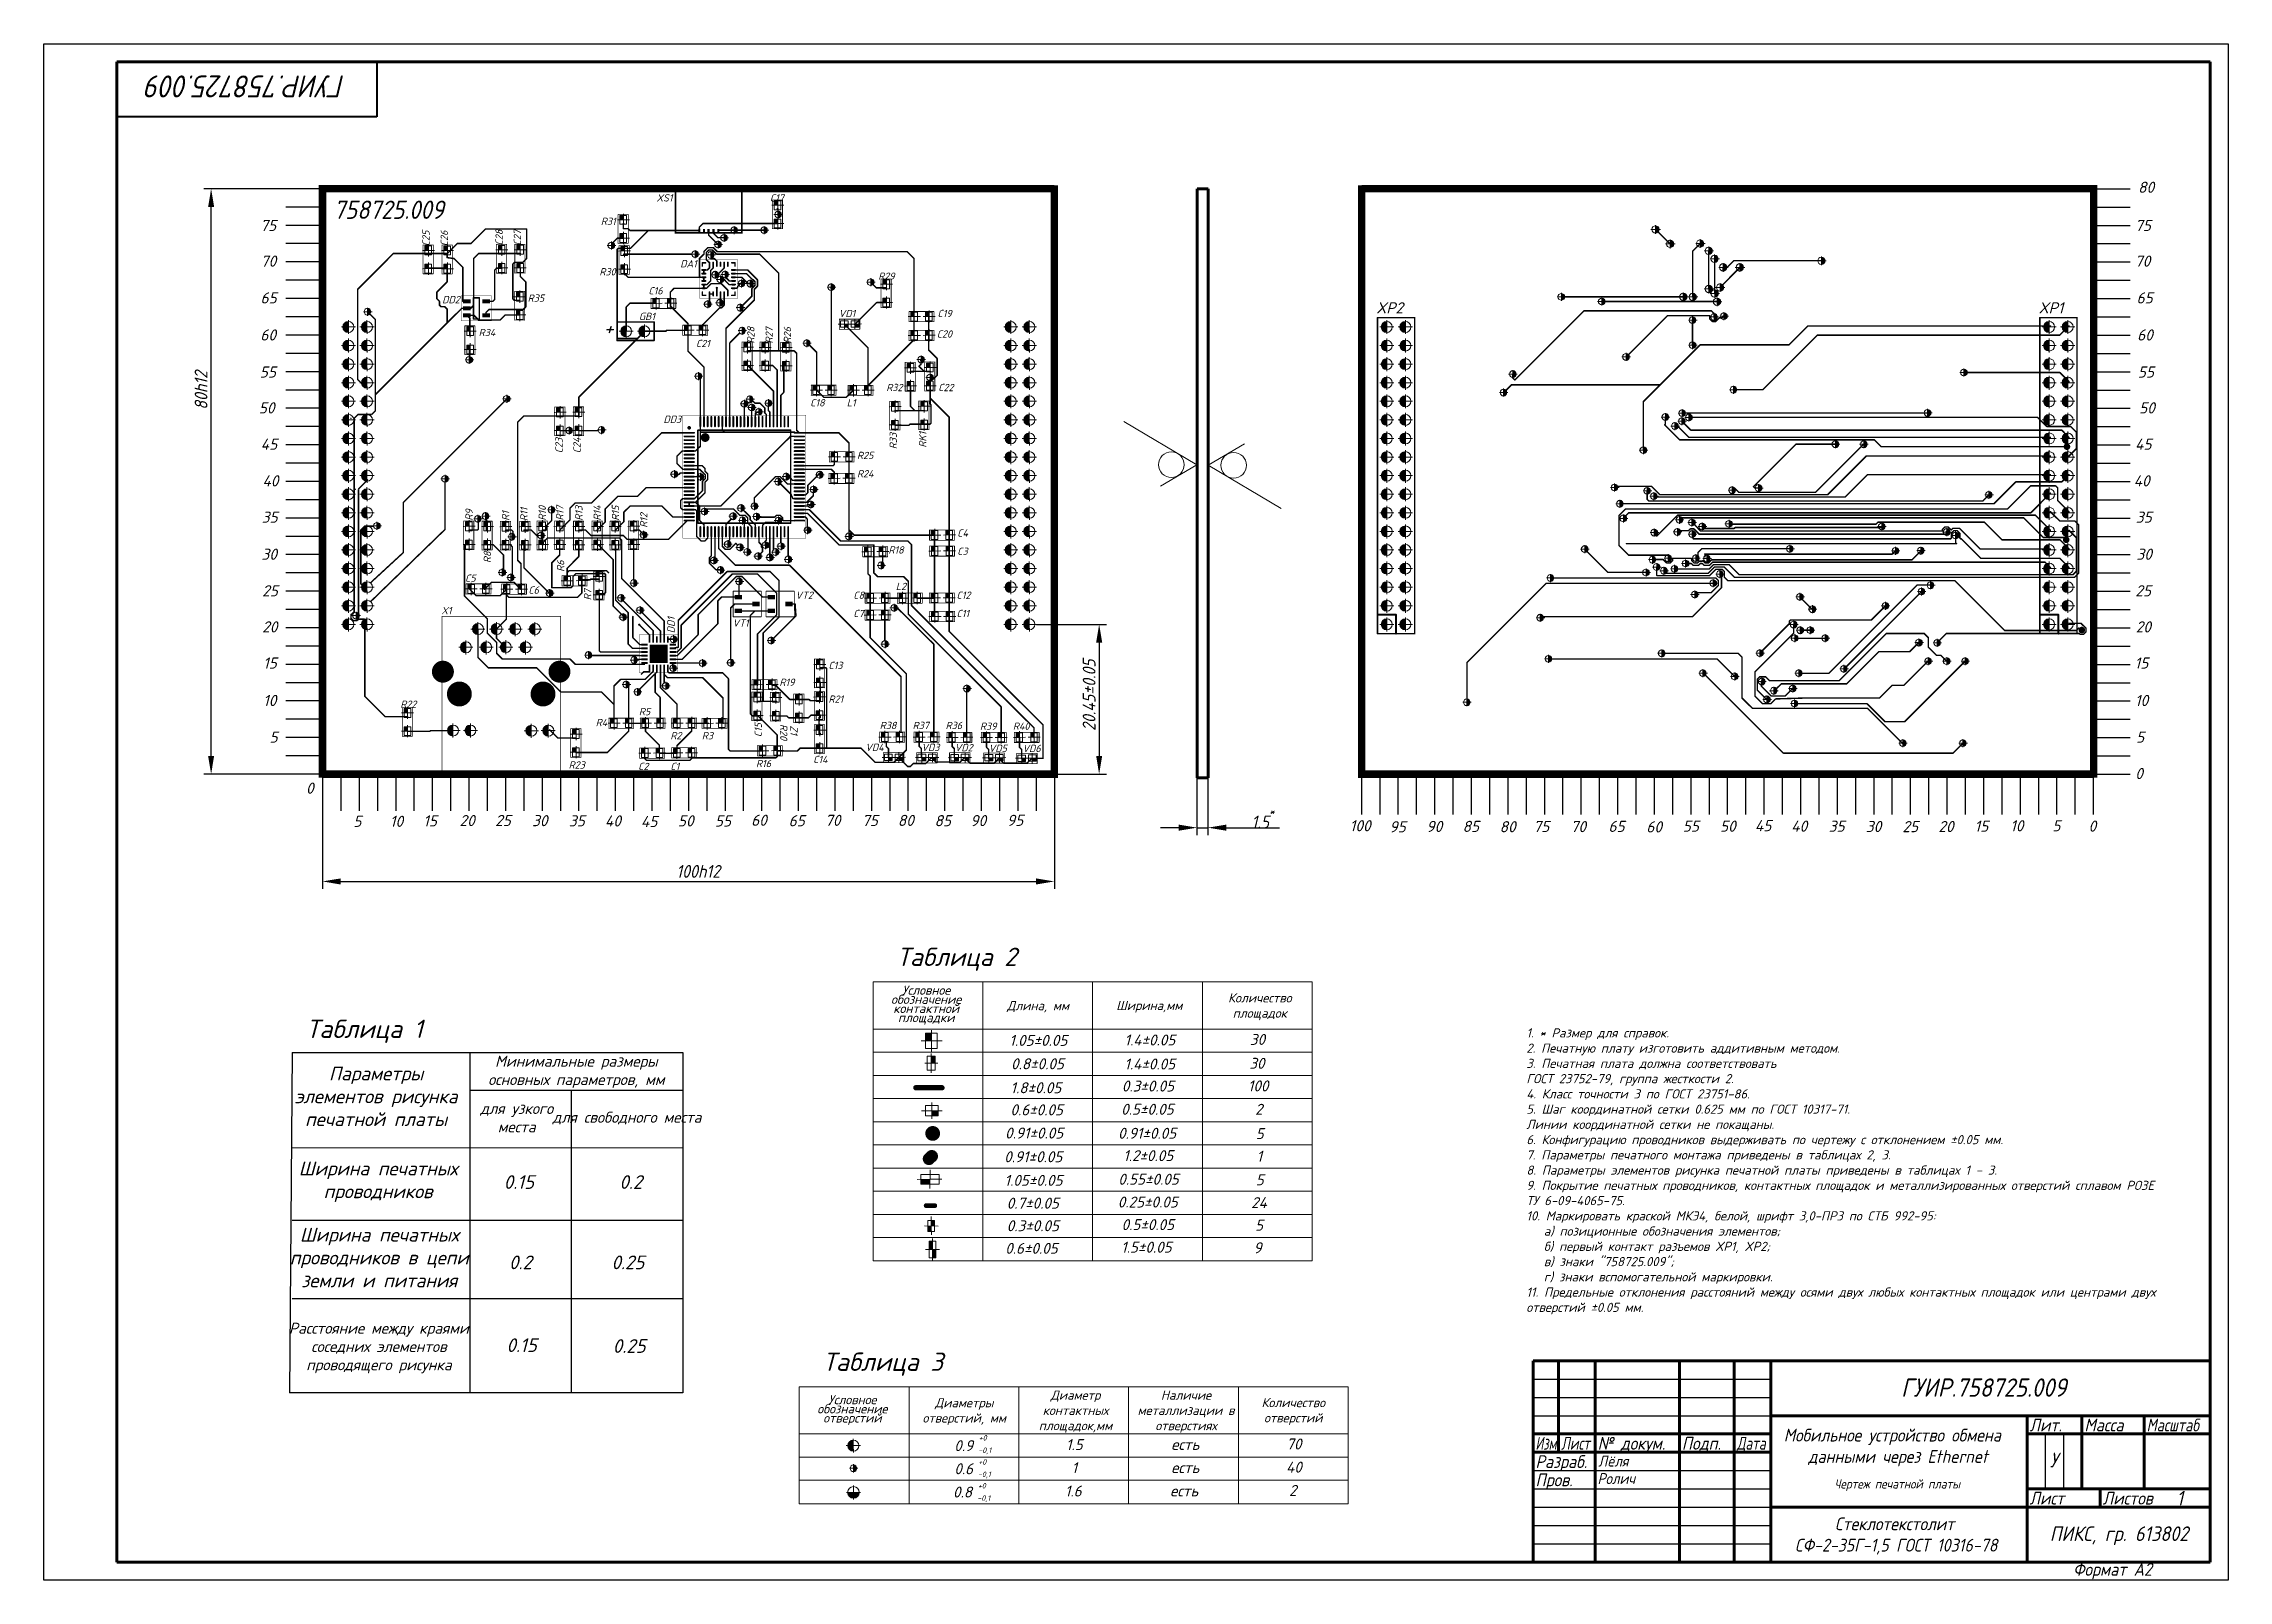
# Model space of a CAD drawing. Header units: millimetres. Extents: x 143 to 740, y 82 to 502.
import ezdxf

# ---------------------------------------------------------------- set-up
doc = ezdxf.new("R2010")
doc.units = ezdxf.units.MM
doc.header["$LTSCALE"] = 0.5
doc.layers.get('0').update_dxf_attribs({"lineweight": 60})
doc.layers.get('Defpoints').update_dxf_attribs({"color": 5})
doc.layers.add('4-текст', color=7, linetype='Continuous', true_color=0x000000)
doc.layers.add('НАДПИСИ', color=7, linetype='Continuous')
doc.layers.add('Сетка', color=7, linetype='Continuous')
for name, color, linetype, lineweight in [('СПЛТОНК', 7, 'Continuous', 20), ('Шелкография', 7, 'Continuous', 35), ('Элементы 0.35', 5, 'Continuous', 35)]:
    doc.layers.add(name, color=color, linetype=linetype, lineweight=lineweight)
doc.styles.add('ISOCPEUR', font='isocpeur.ttf', dxfattribs={"oblique": 15})
doc.styles.add('MyStyle', font='isocpeur.ttf', dxfattribs={"oblique": 15})
doc.styles.add('RR08', font='isocteui.ttf', dxfattribs={"width": 0.8})
doc.styles.get("Standard").update_dxf_attribs({"font": 'isocpeui.ttf', "width": 0.9})
doc.dimstyles.new('Standart', dxfattribs={"dimtxt": 5, "dimasz": 5, "dimexe": 2, "dimexo": 0, "dimgap": 1, "dimtad": 1, "dimtoh": 1, "dimdec": 0, "dimtxsty": 'Standard', "dimcen": 2.5, "dimadec": 0, "dimazin": 0, "dimtfac": 1, "dimtdec": 0, "dimtmove": 0, "dimatfit": 3, "dimldrblk": 'DOTSMALL', "dimfxl": 1, "dimarcsym": 0})

msp = doc.modelspace()

# ---------------------------------------------------------------- texts
for s, height, p in [('XS1', 2, (309.96, 458.9)), ('C17', 2, (340.96, 458.9)), ('80', 3.048, (714.85, 461.28)), ('75', 3.048, (201.69, 450.84)), ('R31', 2, (294.76, 452.5)), ('75', 3.048, (714.01, 450.84)), ('70', 3.048, (201.82, 441.1)), ('DA1', 2, (316.45, 440.9)), ('70', 3.048, (713.96, 441.1)), ('R30', 2, (294.36, 438.7)), ('R29', 2, (370.56, 437.5)), ('65', 3.048, (201.75, 431.04)), ('DD2', 2, (251.41, 431.1)), ('R35', 2, (274.76, 431.5)), ('C16', 2, (307.76, 433.5)), ('XP2', 3.048, (506.66, 428.32)), ('XP1', 3.048, (687.65, 428.32)), ('65', 3.048, (714.42, 431.04)), ('60', 3.048, (201.69, 420.91)), ('R34', 2, (261.36, 422.1)), ('GB1', 2, (305.16, 426.5)), ('VD1', 2, (359.76, 427.3)), ('C19', 2, (386.76, 427.3)), ('60', 3.048, (714.58, 420.91)), ('C21', 2, (320.76, 419.1)), ('C20', 2, (386.56, 421.7)), ('55', 3.048, (201.55, 410.78)), ('55', 3.048, (714.77, 410.78)), ('R32', 2, (372.76, 407.07)), ('C22', 2, (386.96, 407.07)), ('50', 3.048, (201.28, 400.98)), ('DD3', 2, (311.88, 398.39)), ('C18', 2, (351.96, 402.9)), ('L1', 2, (361.96, 402.9)), ('50', 3.048, (715.12, 400.98)), ('45', 3.048, (201.81, 391.05)), ('45', 3.048, (714.02, 391.05)), ('R25', 2, (364.76, 388.5)), ('40', 3.048, (202.28, 381.04)), ('R24', 2, (364.76, 383.5)), ('40', 3.048, (713.64, 381.04)), ('35', 3.048, (202.08, 371.11)), ('35', 3.048, (714.23, 371.11)), ('R18', 2, (373.35, 362.68)), ('C4', 2, (392.16, 367.3)), ('C3', 2, (392.16, 362.3)), ('30', 3.048, (202.01, 360.98)), ('30', 3.048, (714.39, 360.98)), ('25', 3.048, (202.21, 350.99)), ('C5', 2, (257.66, 354.96)), ('C6', 2, (274.96, 351.7)), ('VT2', 2, (347.96, 350.3)), ('C8', 2, (363.76, 350.3)), ('L2', 2, (375.36, 352.7)), ('C12', 2, (391.96, 350.3)), ('25', 3.048, (714.1, 350.99)), ('X1', 2, (251.16, 346.1)), ('C7', 2, (363.76, 345.3)), ('C11', 2, (391.96, 345.3)), ('20', 3.048, (202.21, 341.12)), ('VT1', 2, (330.76, 342.7)), ('20', 3.048, (714.19, 341.12)), ('15', 3.048, (202.48, 331.24)), ('R19', 2, (343.56, 326.5)), ('C13', 2, (356.96, 331.1)), ('15', 3.048, (713.9, 331.24)), ('10', 3.048, (202.48, 321.01)), ('R22', 2, (239.96, 320.5)), ('R21', 2, (356.96, 321.9)), ('10', 3.048, (713.99, 321.01)), ('R4', 2, (293.36, 315.5)), ('R5', 2, (305.16, 318.5)), ('R38', 2, (370.96, 314.7)), ('R37', 2, (379.96, 314.7)), ('R36', 2, (388.96, 314.7)), ('R39', 2, (398.36, 314.5)), ('R40', 2, (407.36, 314.5)), ('5', 3.05, (204.22, 310.99)), ('R2', 2, (313.76, 311.9)), ('R3', 2, (322.36, 311.9)), ('VD4', 2, (367.04, 308.72)), ('VD3', 2, (382.36, 308.69)), ('VD2', 2, (391.48, 308.65)), ('VD5', 2, (400.75, 308.44)), ('5', 3.05, (714.3, 310.99)), ('R23', 2, (285.96, 303.9)), ('C2', 2, (304.96, 303.5)), ('C1', 2, (313.76, 303.5)), ('R16', 2, (337.16, 304.3)), ('C14', 2, (352.78, 305.4)), ('VD6', 2, (409.98, 308.42)), ('0', 3.05, (214.19, 297.03)), ('0', 3.05, (714.07, 301.03)), ('5', 3.05, (227.11, 287.98)), ('10', 3.048, (237.11, 287.98)), ('15', 3.048, (246.23, 288.1)), ('20', 3.048, (256.14, 288.18)), ('25', 3.048, (265.87, 288.21)), ('30', 3.048, (275.96, 288.16)), ('35', 3.048, (286.02, 288.11)), ('40', 3.048, (295.87, 288.08)), ('45', 3.048, (305.71, 287.94)), ('50', 3.048, (315.81, 288.1)), ('55', 3.048, (325.91, 288.07)), ('60', 3.048, (335.82, 288.27)), ('65', 3.048, (346.07, 288.14)), ('70', 3.048, (356.02, 288.24)), ('75', 3.048, (366.12, 288.21)), ('80', 3.048, (375.9, 288.23)), ('85', 3.048, (385.94, 288.15)), ('90', 3.048, (395.72, 288.17)), ('95', 3.048, (405.73, 288.25)), ('100', 3.048, (499.42, 286.77)), ('95', 3.048, (510.26, 286.48)), ('90', 3.048, (520.36, 286.57)), ('85', 3.048, (530.24, 286.59)), ('80', 3.048, (540.37, 286.5)), ('75', 3.048, (549.58, 286.57)), ('70', 3.048, (559.76, 286.53)), ('65', 3.048, (570.1, 286.6)), ('60', 3.048, (580.44, 286.46)), ('55', 3.048, (590.41, 286.66)), ('50', 3.048, (600.59, 286.64)), ('45', 3.048, (610.12, 286.79)), ('40', 3.048, (620.05, 286.66)), ('35', 3.048, (630.29, 286.63)), ('30', 3.048, (640.44, 286.57)), ('25', 3.048, (650.44, 286.53)), ('20', 3.048, (660.26, 286.55)), ('15', 3.048, (670.16, 286.64)), ('10', 3.048, (679.91, 286.76)), ('5', 3.05, (691.41, 286.76)), ('0', 3.05, (701.31, 286.67))]:
    msp.add_text(s, height=height).set_placement(p)
for s, rotation, p in [('C25', 90, (247.96, 446.7)), ('C26', 90, (252.96, 446.7)), ('C28', 90, (267.96, 446.9)), ('C27', 90, (272.96, 446.9)), ('R28', 90, (336.76, 420.1)), ('R27', 90, (341.76, 420.1)), ('R26', 90, (346.76, 420.1)), ('C23', 90, (284.33, 390.1)), ('C24', 90, (289.24, 390.1)), ('R33', 90, (375.66, 391.21)), ('RK1', 90, (383.71, 391.64)), ('R17', 90, (284.56, 371.71)), ('R15', 90, (299.76, 371.66)), ('R9', 90, (259.76, 371.68)), ('R1', 90, (269.76, 371.63)), ('R11', 90, (274.76, 371.55)), ('R10', 90, (279.76, 371.68)), ('R13', 90, (289.76, 371.66)), ('R14', 90, (294.76, 371.68)), ('R12', 90, (307.49, 369.73)), ('R8', 90, (264.76, 360.09)), ('R6', 90, (284.76, 357.7)), ('R7', 90, (292.16, 349.9)), ('DD1', 90, (314.96, 340.9)), ('C15', 90, (338.76, 312.5)), ('R20', 270, (343.76, 316.1)), ('Z1', 270, (346.56, 315.7))]:
    msp.add_text(s, height=2, rotation=rotation).set_placement(p)
at = {"lineweight": -3, "width": 0.9}
msp.add_text('Формат А2', height=3.5, dxfattribs=at).set_placement((697.11, 83.29))
at = {"color": 7, "linetype": 'Continuous', "insert": (197.83, 490.37), "char_height": 6, "width": 117.06, "attachment_point": 5, "rotation": 180, "style": 'RR08'}
msp.add_mtext('{\\fISOCPEUR|b0|i1|c204|p34;\\W0.9;\\C0;ГУИР.758725.009}', dxfattribs=at)
at = {"color": 7, "insert": (230.18, 232.1), "char_height": 5, "width": 36.746, "attachment_point": 5, "style": 'MyStyle'}
msp.add_mtext('Таблица 1', dxfattribs=at)
at = {"color": 7, "lineweight": -3, "attachment_point": 5, "style": 'MyStyle'}
for s, insert, char_height, width in [('Параметры элементов рисунка печатной платы', (233.35, 214.32), 3.75, 45.6253), ('Минимальные размеры основных параметров, мм', (288.07, 221.02), 3, 54.8989), ('{\\fISOCPEUR|b0|i0|c204|p34;для узкого места}', (271.76, 208.5), 3, 22.9248), ('для свободного места', (301.89, 208.37), 3, 39.056), ('\\pt55;Ширина печатных проводников', (233.88, 190.98), 3.75, 54.0013), ('0.15', (272.37, 190.91), 3.75, 22.9248), ('0.2', (302.95, 190.91), 3.75, 22.9248), ('\\pt55.001;Ширина печатных проводников в цепи земли и питания', (234.2, 170.26), 3.75, 54.0013), ('0.2', (272.79, 168.95), 3.75, 22.9248), ('0.25', (302.16, 168.95), 3.75, 22.9248), ('Расстояние между краями соседних элементов проводящего рисунка', (234.11, 145.55), 3, 49.064), ('0.15', (273.12, 146.32), 3.75, 22.9248), ('0.25', (302.51, 146.09), 3.75, 22.9248)]:
    msp.add_mtext(s, dxfattribs=dict(at, insert=insert, char_height=char_height, width=width))
at = {"color": 0, "linetype": 'ByBlock', "lineweight": -2, "ltscale": 5}
for s, width, gutter_width, insert, char_height, attachment_point in [('ГУИР.758725.009', 96.4839, 1, (650.09, 137.23), 5, 1), ('Лёля', 10.4749, 15, (567.32, 116.14), 3, 1), ('У', 6.4314, 15, (690.75, 116.92), 4, 1), ('Ролич', 19.4045, 15, (567.13, 111.36), 3, 1), ('Чертеж печатной платы', 71.4423, 1, (649.05, 108.05), 2.5, 5), ('1', 6.4314, 15, (725.36, 106.51), 4, 1), ('ПИКС, гр. 613802', 50.7173, 1, (690.73, 96.79), 4, 1)]:
    msp.add_mtext_dynamic_manual_height_columns(s, width=width, gutter_width=gutter_width, heights=[0], dxfattribs=dict(at, insert=insert, char_height=char_height, attachment_point=attachment_point))
at = {"char_height": 1.5, "width": 19.7486, "attachment_point": 4, "style": 'ISOCPEUR'}
for s, insert in [('+0', (398.03, 121)), ('+0', (397.9, 114.41)), ('-0,1', (397.91, 117.43)), ('+0', (397.77, 107.91)), ('-0,1', (397.78, 110.84)), ('-0,1', (397.65, 104.34))]:
    msp.add_mtext(s, dxfattribs=dict(at, insert=insert))
at = {"insert": (617.9, 123.48), "char_height": 3.5, "attachment_point": 1}
msp.add_mtext_dynamic_manual_height_columns('\\pi0.1278;Мобильное устройство обмена \\P\\pi6.8192;данными через Ethernet', width=62.7545, gutter_width=50, heights=[13.06], dxfattribs=at)
at = {"lineweight": -3, "insert": (620.12, 99.24), "char_height": 3.5, "attachment_point": 1}
msp.add_mtext_dynamic_manual_height_columns('\\pi11.894;Стеклотекстолит\\P\\pi0.96452;СФ-2-35Г-1,5 ГОСТ 10316-78', width=59.9129, gutter_width=50, heights=[0], dxfattribs=at)
at = {"layer": '4-текст', "lineweight": -3}
for s, width, p in [('Лит.', 0.9, (685.18, 122.75)), ('Масса', 0.9, (700.18, 122.75)), ('Масштаб', 0.8, (717.18, 122.75)), ('Изм.', 0.7, (550.18, 117.75)), ('Лист', 0.75, (557.18, 117.75)), ('№ докум.', 0.9, (567.18, 117.75)), ('Подп.', 0.9, (590.18, 117.75)), ('Дата', 0.75, (605.18, 117.75)), ('Разраб.', 0.9, (550.18, 112.75)), ('Пров.', 0.9, (550.18, 107.75)), ('Лист', 0.9, (685.18, 102.75)), ('Листов', 0.9, (705.18, 102.75))]:
    msp.add_text(s, height=3.5, dxfattribs=dict(at, width=width)).set_placement(p)
at = {"layer": 'НАДПИСИ', "color": 7, "lineweight": 30, "insert": (547.68, 154.73), "char_height": 2.5, "width": 175.1077, "attachment_point": 7, "style": 'MyStyle'}
msp.add_mtext('{\\C256;\\P1. * Размер для справок.\\P2. Печатную плату изготовить аддитивным методом.\\P3. Печатная плата должна соответствовать^JГОСТ 23752-79, группа жесткости 2.\\P4. Класс точности 3 по ГОСТ 23751-86.\\P5. Шаг координатной сетки 0.625 мм по ГОСТ 10317-71.^JЛинии координатной сетки не покащаны.\\P6. Конфигурацию проводников выдерживать по чертежу с отклонением ±0.05 мм. \\P7. Параметры печатного монтажа приведены в таблицах 2, 3.\\P8. Параметры элементов рисунка печатной платы приведены в таблицах 1 - 3.\\P9. Покрытие печатных проводников, контактных площадок и металлизированных отверстий сплавом РОЗЕ ТУ 6-09-4065-75.\\P10. Маркировать краской МКЭ4, белой, шрифт 3,0-ПР3 по СТБ 992-95:\\P   а) позиционные обозначения элементов;\\P   б) первый контакт разъемов XP1, XP2;\\P   в) знаки "758725.009";\\P   г) знаки вспомогательной маркировки.\\P11. Предельные отклонения расстояний между осями двух любых контактных площадок или центрами двух отверстий ±0.05 мм.}', dxfattribs=at)
at = {"layer": 'СПЛТОНК', "attachment_point": 5, "style": 'MyStyle'}
for s, insert, char_height, width in [('Таблица 2', (392.04, 251.79), 5, 69.9534), ('Длина, мм', (414.24, 238.82), 2.5, 27.5), ('Ширина,мм', (444.64, 238.82), 2.5, 30), ('Количество площадок', (474.84, 238.82), 2.5, 28), ('1.05%%P0.05', (414.31, 229.62), 3, 30), ('1.4%%P0.05', (444.8, 229.73), 3, 30), ('30', (474.19, 229.88), 3, 30), ('0.8%%P0.05', (414.08, 223.22), 3, 30), ('1.4%%P0.05', (444.76, 223.17), 3, 30), ('30', (474.04, 223.35), 3, 30), ('1.8%%P0.05', (413.64, 216.67), 3, 30), ('0.3%%P0.05', (444.27, 217.14), 3, 30), ('100', (474.39, 217.19), 3, 30), ('0.6%%P0.05', (413.86, 210.64), 3, 30), ('0.5%%P0.05', (444.12, 210.8), 3, 30), ('2', (474.56, 210.8), 3, 30), ('0.91%%P0.05', (413.17, 204.29), 3, 30), ('0.91%%P0.05', (444.04, 204.24), 3, 30), ('5', (474.81, 204.14), 3, 30), ('0.91%%P0.05', (412.92, 197.81), 3, 30), ('1.2%%P0.05', (444.34, 198.12), 3, 30), ('1', (474.74, 197.96), 3, 30), ('1.05%%P0.05', (413, 191.37), 3, 30), ('0.55%%P0.05', (444.42, 191.68), 3, 30), ('5', (474.82, 191.51), 3, 30), ('0.7%%P0.05', (412.8, 185.13), 3, 30), ('0.25%%P0.05', (444.22, 185.44), 3, 30), ('24', (474.62, 185.28), 3, 30), ('0.3%%P0.05', (412.81, 178.96), 3, 30), ('0.5%%P0.05', (444.23, 179.27), 3, 30), ('5', (474.63, 179.1), 3, 30), ('0.6%%P0.05', (412.43, 172.79), 3, 30), ('1.5%%P0.05', (443.85, 173.1), 3, 30), ('9', (474.24, 172.93), 3, 30), ('Таблица 3', (371.87, 141.11), 5, 69.9534), ('{\\fISOCPEUR|b0|i0|c204|p34;Диаметры отверстий, мм}', (394.07, 128.15), 2.5, 27.5), ('Диаметр\\Pконтактных площадок,мм', (424.47, 128.15), 2.5, 30), ('Наличие металлизации в отверстиях', (454.67, 128.15), 2.5, 28), ('{\\fISOCPEUR|b0|i0|c204|p34;Количество отверстий}', (483.98, 128.2), 2.5, 26.8182), ('0.9', (393.91, 118.86), 3, 30), ('1.5', (424.16, 119.14), 3, 30), ('{\\fISOCPEUR|b0|i0|c204|p34;есть}', (454.48, 119.19), 3, 30), ('70', (484.16, 119.31), 3, 30), ('0.6', (393.91, 112.53), 3, 30), ('1', (424.16, 112.81), 3, 30), ('{\\fISOCPEUR|b0|i0|c204|p34;есть}', (454.48, 112.86), 3, 30), ('40', (484.16, 112.98), 3, 30), ('0.8', (393.6, 106.17), 3, 30), ('1.6', (423.86, 106.45), 3, 30), ('2', (483.86, 106.62), 3, 30), ('{\\fISOCPEUR|b0|i0|c204|p34;есть}', (454.18, 106.5), 3, 30)]:
    msp.add_mtext(s, dxfattribs=dict(at, insert=insert, char_height=char_height, width=width))
at = {"layer": 'СПЛТОНК', "char_height": 2.5, "width": 30, "attachment_point": 5, "line_spacing_factor": 0.6, "style": 'MyStyle'}
for s, insert in [('Условное обозначение контактной площадки ', (383.67, 239.26)), ('Условное обозначение отверстий ', (363.5, 128.58))]:
    msp.add_mtext(s, dxfattribs=dict(at, insert=insert))
at = {"layer": 'Шелкография', "insert": (221.72, 459.16), "char_height": 5, "width": 45.5, "attachment_point": 1}
msp.add_mtext('758725.009', dxfattribs=at)

# ---------------------------------------------------------------- blocks, each defined once
blk = doc.blocks.new('*D114')
at = {"color": 0, "lineweight": -2, "transparency": 16777216}
for p, q in [((457.67, 301.38), (457.67, 285.76)), ((460.67, 301.38), (460.67, 285.76)), ((452.67, 287.76), (447.67, 287.76)), ((457.67, 287.76), (460.67, 287.76)), ((465.67, 287.76), (480.23, 287.76))]:
    blk.add_line(p, q, dxfattribs=at)
at = {"color": 0, "lineweight": -3, "transparency": 16777216}
for points in [[(452.67, 288.6), (452.67, 286.93), (457.67, 287.76)], [(465.67, 288.6), (465.67, 286.93), (460.67, 287.76)]]:
    blk.add_solid(points, dxfattribs=at)
at = {"layer": 'Defpoints', "color": 0, "lineweight": -3, "transparency": 16777216}
for p in [(457.67, 301.38), (460.67, 301.38), (460.67, 287.76)]:
    blk.add_point(p, dxfattribs=at)
at = {"color": 0, "lineweight": -3, "transparency": 16777216, "insert": (476.43, 290.51), "char_height": 5, "width": 16.2315, "attachment_point": 5}
blk.add_mtext('{\\H0.7x;1.5\\H0.7x;\\S* ^ ;}', dxfattribs=at)
blk = doc.blocks.new('_DotSmall')
at = {"color": 0, "linetype": 'ByBlock', "const_width": 0.5}
blk.add_lwpolyline([(-0.0625, 0, 1), (0.0625, 0, 1)], format="xyb", close=True, dxfattribs=at)
blk = doc.blocks.new('*D115')
at = {"color": 0, "lineweight": -2, "transparency": 16777216}
for p, q in [((218.7, 302.39), (218.7, 271.07)), ((418.7, 302.39), (418.7, 271.07)), ((223.7, 273.07), (413.7, 273.07))]:
    blk.add_line(p, q, dxfattribs=at)
at = {"color": 0, "lineweight": -3, "transparency": 16777216}
for points in [[(223.7, 273.9), (223.7, 272.23), (218.7, 273.07)], [(413.7, 273.9), (413.7, 272.23), (418.7, 273.07)]]:
    blk.add_solid(points, dxfattribs=at)
at = {"layer": 'Defpoints', "color": 0, "lineweight": -3, "transparency": 16777216}
for p in [(218.7, 302.39), (418.7, 302.39), (418.7, 273.07)]:
    blk.add_point(p, dxfattribs=at)
at = {"color": 0, "lineweight": -3, "transparency": 16777216, "insert": (321.37, 275.82), "char_height": 5, "width": 7.7932, "attachment_point": 5}
blk.add_mtext('{\\H0.7x;100h12}', dxfattribs=at)
blk = doc.blocks.new('*D116')
at = {"color": 0, "lineweight": -2, "transparency": 16777216}
for p, q in [((218.7, 462.39), (186.26, 462.39)), ((188.26, 307.39), (188.26, 457.39)), ((218.7, 302.39), (186.26, 302.39))]:
    blk.add_line(p, q, dxfattribs=at)
at = {"color": 0, "lineweight": -3, "transparency": 16777216}
for points in [[(187.43, 457.39), (189.09, 457.39), (188.26, 462.39)], [(187.43, 307.39), (189.09, 307.39), (188.26, 302.39)]]:
    blk.add_solid(points, dxfattribs=at)
at = {"layer": 'Defpoints', "color": 0, "lineweight": -3, "transparency": 16777216}
for p in [(188.26, 462.39), (218.7, 462.39), (218.7, 302.39)]:
    blk.add_point(p, dxfattribs=at)
at = {"color": 0, "lineweight": -3, "transparency": 16777216, "insert": (185.51, 407.29), "char_height": 5, "attachment_point": 5, "rotation": 90}
blk.add_mtext('{\\H0.7x;80h12}', dxfattribs=at)
blk = doc.blocks.new('SW_SFSYMBOL_1')
at = {"color": 0, "linetype": 'Continuous', "lineweight": 0}
for q in [(5.8989, 6.4995), (-2.94945, 1.49975)]:
    blk.add_line((0, -3.5), q, dxfattribs=at)
blk.add_circle((0, 0), 1.75, dxfattribs=at)
blk = doc.blocks.new('*D128')
at = {"color": 0, "lineweight": -2, "transparency": 16777216}
for p, q in [((413.78, 343.34), (432.94, 343.34)), ((430.94, 338.34), (430.94, 307.39)), ((418.7, 302.39), (432.94, 302.39))]:
    blk.add_line(p, q, dxfattribs=at)
at = {"color": 0, "lineweight": 15, "transparency": 16777216}
for points in [[(430.11, 338.34), (431.77, 338.34), (430.94, 343.34)], [(430.11, 307.39), (431.77, 307.39), (430.94, 302.39)]]:
    blk.add_solid(points, dxfattribs=at)
at = {"layer": 'Defpoints', "color": 0, "lineweight": 15, "transparency": 16777216}
for p in [(413.78, 343.34), (418.7, 302.39), (430.94, 302.39)]:
    blk.add_point(p, dxfattribs=at)
at = {"color": 0, "lineweight": -3, "transparency": 16777216, "insert": (428.19, 323.99), "char_height": 5, "width": 17.7092, "attachment_point": 5, "rotation": 90}
blk.add_mtext('{\\H0.7x;20.45%%P0.05}', dxfattribs=at)
blk = doc.blocks.new('USB_2')
at = {"const_width": 0.254}
for points in [[(1.63, -5.7), (7.65, -5.7)], [(1.63, -5.7), (1.63, -14.77)], [(7.65, -5.7), (7.65, -7.92)], [(7.65, -7.92), (7.65, -12.46)], [(1.63, -14.77), (7.65, -14.77)], [(7.65, -12.46), (7.65, -14.77)]]:
    blk.add_lwpolyline(points, dxfattribs=at)
at = {"const_width": 0.127}
for points in [[(1.56, -5.7, 1), (1.69, -5.7, 1)], [(1.56, -5.7, 1), (1.69, -5.7, 1)], [(7.59, -5.7, 1), (7.71, -5.7, 1)], [(7.59, -5.7, 1), (7.71, -5.7, 1)], [(7.59, -7.92, 1), (7.71, -7.92, 1)], [(7.59, -7.92, 1), (7.71, -7.92, 1)], [(1.56, -14.77, 1), (1.69, -14.77, 1)], [(1.56, -14.77, 1), (1.69, -14.77, 1)], [(7.59, -12.46, 1), (7.71, -12.46, 1)], [(7.59, -12.46, 1), (7.71, -12.46, 1)], [(7.59, -14.77, 1), (7.71, -14.77, 1)], [(7.59, -14.77, 1), (7.71, -14.77, 1)]]:
    blk.add_lwpolyline(points, format="xyb", close=True, dxfattribs=at)
for points in [[(2.2, -9.1), (2.2, -8.8), (1.7, -9.1), (1.7, -8.8)], [(2.15, -11.05), (2.15, -10.75), (1.65, -11.05), (1.65, -10.75)], [(2.15, -11.7), (2.15, -11.4), (1.65, -11.7), (1.65, -11.4)], [(2.17, -9.75), (2.17, -9.45), (1.68, -9.75), (1.68, -9.45)], [(2.17, -10.37), (2.17, -10.07), (1.68, -10.37), (1.68, -10.07)]]:
    blk.add_solid(points)
blk = doc.blocks.new('CON__HR911105A_4')
at = {"lineweight": 0}
h = blk.add_hatch(color=256, dxfattribs=at)
h.dxf.hatch_style = 1
h.paths.add_polyline_path([(-0.72, 4.26, 0.414214), (0.03, 5.01), (-0.72, 5.01)])
h.paths.add_polyline_path([(-0.72, 5.01), (0.03, 5.01, 0.414214), (-0.72, 5.76)])
h = blk.add_hatch(color=256, dxfattribs=at)
h.dxf.hatch_style = 1
h.paths.add_polyline_path([(1.6, 4.27, 0.414214), (2.35, 5.02), (1.6, 5.02)])
h.paths.add_polyline_path([(1.6, 5.02), (2.35, 5.02, 0.414214), (1.6, 5.77)])
h = blk.add_hatch(color=256, dxfattribs=at)
h.dxf.hatch_style = 1
h.paths.add_polyline_path([(9.92, 4.24, 0.414214), (10.67, 4.99), (9.92, 4.99)])
h.paths.add_polyline_path([(9.92, 4.99), (10.67, 4.99, 0.414214), (9.92, 5.74)])
h = blk.add_hatch(color=256, dxfattribs=at)
h.dxf.hatch_style = 1
h.paths.add_polyline_path([(12.3, 4.24, 0.414214), (13.05, 4.99), (12.3, 4.99)])
h.paths.add_polyline_path([(12.3, 4.99), (13.05, 4.99, 0.414214), (12.3, 5.74)])
h = blk.add_hatch(color=256, dxfattribs=at)
h.dxf.hatch_style = 1
h.paths.add_polyline_path([(2.39, -7.13, 0.414214), (3.14, -6.38), (2.39, -6.38)])
h.paths.add_polyline_path([(2.39, -6.38), (3.14, -6.38, 0.414214), (2.39, -5.63)])
h = blk.add_hatch(color=256, dxfattribs=at)
h.dxf.hatch_style = 1
h.paths.add_polyline_path([(5.09, -7.15, 0.414214), (5.84, -6.4), (5.09, -6.4)])
h.paths.add_polyline_path([(5.09, -6.4), (5.84, -6.4, 0.414214), (5.09, -5.65)])
h = blk.add_hatch(color=256, dxfattribs=at)
h.dxf.hatch_style = 1
h.paths.add_polyline_path([(7.76, -7.13, 0.414214), (8.51, -6.38), (7.76, -6.38)])
h.paths.add_polyline_path([(7.76, -6.38), (8.51, -6.38, 0.414214), (7.76, -5.63)])
h = blk.add_hatch(color=256, dxfattribs=at)
h.dxf.hatch_style = 1
h.paths.add_polyline_path([(10.54, -7.13, 0.414214), (11.29, -6.38), (10.54, -6.38)])
h.paths.add_polyline_path([(10.54, -6.38), (11.29, -6.38, 0.414214), (10.54, -5.63)])
h = blk.add_hatch(color=256, dxfattribs=at)
h.dxf.hatch_style = 1
h.paths.add_polyline_path([(1.11, -9.63, 0.414214), (1.86, -8.88), (1.11, -8.88)])
h.paths.add_polyline_path([(1.11, -8.88), (1.86, -8.88, 0.414214), (1.11, -8.13)])
h = blk.add_hatch(color=256, dxfattribs=at)
h.dxf.hatch_style = 1
h.paths.add_polyline_path([(3.8, -9.63, 0.414214), (4.55, -8.88), (3.8, -8.88)])
h.paths.add_polyline_path([(3.8, -8.88), (4.55, -8.88, 0.414214), (3.8, -8.13)])
h = blk.add_hatch(color=256, dxfattribs=at)
h.dxf.hatch_style = 1
h.paths.add_polyline_path([(6.35, -9.63, 0.414214), (7.1, -8.88), (6.35, -8.88)])
h.paths.add_polyline_path([(6.35, -8.88), (7.1, -8.88, 0.414214), (6.35, -8.13)])
h = blk.add_hatch(color=256, dxfattribs=at)
h.dxf.hatch_style = 1
h.paths.add_polyline_path([(8.89, -9.63, 0.414214), (9.64, -8.88), (8.89, -8.88)])
h.paths.add_polyline_path([(8.89, -8.88), (9.64, -8.88, 0.414214), (8.89, -8.13)])
for p, q in [((1.6, 5.02), (1.6, 5.98)), ((0.25, 5.01), (-1.68, 5.01)), ((-0.72, 5.01), (-0.72, 5.96)), ((-0.72, 5.01), (-0.71, 4.06)), ((2.56, 5.02), (0.64, 5.02)), ((1.6, 5.02), (1.61, 4.07)), ((10.88, 4.99), (8.96, 4.99)), ((9.92, 4.99), (9.92, 5.95)), ((9.92, 4.99), (9.93, 4.04)), ((13.26, 4.99), (11.33, 4.99)), ((12.3, 4.99), (12.3, 5.95)), ((12.3, 4.99), (12.3, 4.04)), ((2.39, -6.38), (2.39, -5.42)), ((5.09, -6.4), (5.09, -5.44)), ((7.76, -6.38), (7.76, -5.42)), ((10.54, -6.38), (10.53, -5.42)), ((2.07, -8.88), (0.15, -8.88)), ((1.11, -8.88), (1.11, -7.92)), ((1.11, -8.88), (1.12, -9.83)), ((3.35, -6.38), (1.43, -6.38)), ((2.39, -6.38), (2.4, -7.33)), ((4.76, -8.88), (2.83, -8.88)), ((3.8, -8.88), (3.8, -7.92)), ((3.8, -8.88), (3.8, -9.83)), ((6.05, -6.4), (4.13, -6.4)), ((5.09, -6.4), (5.1, -7.35)), ((7.32, -8.88), (5.39, -8.88)), ((6.35, -8.88), (6.35, -7.92)), ((6.35, -8.88), (6.36, -9.83)), ((8.72, -6.38), (6.8, -6.38)), ((7.76, -6.38), (7.77, -7.33)), ((9.86, -8.88), (7.93, -8.88)), ((8.89, -8.88), (8.89, -7.92)), ((8.89, -8.88), (8.9, -9.83)), ((11.5, -6.38), (9.57, -6.38)), ((10.54, -6.38), (10.54, -7.33))]:
    blk.add_line(p, q, dxfattribs=at)
at = {"const_width": 0.1}
for points in [[(13.8, 10.9), (-2.4, 10.9)], [(-2.4, 10.9), (-2.4, -1)], [(13.8, 10.9), (13.8, -10.6)], [(-2.4, -1), (-2.4, -10.6)], [(13.8, -10.6), (-2.4, -10.6)]]:
    blk.add_lwpolyline(points, dxfattribs=at)
for points, const_width in [([(-2.43, 10.9, 1), (-2.38, 10.9, 1)], 0.05), ([(-2.43, 10.9, 1), (-2.38, 10.9, 1)], 0.05), ([(13.78, 10.9, 1), (13.83, 10.9, 1)], 0.05), ([(13.78, 10.9, 1), (13.83, 10.9, 1)], 0.05), ([(-0.85, 0, 1), (0.85, 0, 1)], 1.7), ([(10.58, 0, 1), (12.28, 0, 1)], 1.7), ([(-3, -3.05, 1), (-1.5, -3.05, 1)], 1.5), ([(-3, -3.05, 1), (-1.5, -3.05, 1)], 1.5), ([(-3, -3.05, 1), (-1.5, -3.05, 1)], 1.5), ([(-2.7, -3.05, 1), (-1.8, -3.05, 1)], 0.9), ([(-2.43, -1, 1), (-2.38, -1, 1)], 0.05), ([(-2.43, -1, 1), (-2.38, -1, 1)], 0.05), ([(12.93, -3.05, 1), (14.43, -3.05, 1)], 1.5), ([(12.93, -3.05, 1), (14.43, -3.05, 1)], 1.5), ([(12.93, -3.05, 1), (14.43, -3.05, 1)], 1.5), ([(13.23, -3.05, 1), (14.13, -3.05, 1)], 0.9), ([(-2.43, -10.6, 1), (-2.38, -10.6, 1)], 0.05), ([(-2.43, -10.6, 1), (-2.38, -10.6, 1)], 0.05), ([(13.78, -10.6, 1), (13.83, -10.6, 1)], 0.05), ([(13.78, -10.6, 1), (13.83, -10.6, 1)], 0.05)]:
    blk.add_lwpolyline(points, format="xyb", close=True, dxfattribs=dict(const_width=const_width))
at = {"lineweight": 0}
for centre in [(-0.72, 5.01), (1.6, 5.02), (9.92, 4.99), (12.3, 4.99), (2.39, -6.38), (5.09, -6.4), (7.76, -6.38), (10.54, -6.38), (1.11, -8.88), (3.8, -8.88), (6.35, -8.88), (8.89, -8.88)]:
    blk.add_circle(centre, 0.75, dxfattribs=at)
blk = doc.blocks.new('SOT23_123_5')
at = {"const_width": 0.1}
for points in [[(-1.93, -1.75), (-1.93, 1.75)], [(-1.93, 1.75), (1.93, 1.75)], [(1.93, -1.75), (1.93, 1.75)], [(-1.93, -1.75), (1.93, -1.75)]]:
    blk.add_lwpolyline(points, dxfattribs=at)
at = {"const_width": 0.05}
for points in [[(-1.95, 1.75, 1), (-1.9, 1.75, 1)], [(-1.95, 1.75, 1), (-1.9, 1.75, 1)], [(1.9, 1.75, 1), (1.95, 1.75, 1)], [(1.9, 1.75, 1), (1.95, 1.75, 1)], [(-1.95, -1.75, 1), (-1.9, -1.75, 1)], [(-1.95, -1.75, 1), (-1.9, -1.75, 1)], [(1.9, -1.75, 1), (1.95, -1.75, 1)], [(1.9, -1.75, 1), (1.95, -1.75, 1)]]:
    blk.add_lwpolyline(points, format="xyb", close=True, dxfattribs=at)
for points in [[(-0.7, 0.65), (-0.7, 1.25), (-1.7, 0.65), (-1.7, 1.25)], [(1.7, -0.3), (1.7, 0.3), (0.7, -0.3), (0.7, 0.3)], [(-0.7, -1.25), (-0.7, -0.65), (-1.7, -1.25), (-1.7, -0.65)]]:
    blk.add_solid(points)
blk = doc.blocks.new('SOT23_123_6')
at = {"const_width": 0.1}
for points in [[(-1.92, -1.75), (-1.92, 1.75)], [(-1.92, 1.75), (1.92, 1.75)], [(1.92, -1.75), (1.92, 1.75)], [(-1.92, -1.75), (1.92, -1.75)]]:
    blk.add_lwpolyline(points, dxfattribs=at)
at = {"const_width": 0.05}
for points in [[(-1.95, 1.75, 1), (-1.9, 1.75, 1)], [(-1.95, 1.75, 1), (-1.9, 1.75, 1)], [(1.9, 1.75, 1), (1.95, 1.75, 1)], [(1.9, 1.75, 1), (1.95, 1.75, 1)], [(-1.95, -1.75, 1), (-1.9, -1.75, 1)], [(-1.95, -1.75, 1), (-1.9, -1.75, 1)], [(1.9, -1.75, 1), (1.95, -1.75, 1)], [(1.9, -1.75, 1), (1.95, -1.75, 1)]]:
    blk.add_lwpolyline(points, format="xyb", close=True, dxfattribs=at)
for points in [[(-0.7, 0.65), (-0.7, 1.25), (-1.7, 0.65), (-1.7, 1.25)], [(1.7, -0.3), (1.7, 0.3), (0.7, -0.3), (0.7, 0.3)], [(-0.7, -1.25), (-0.7, -0.65), (-1.7, -1.25), (-1.7, -0.65)]]:
    blk.add_solid(points)
blk = doc.blocks.new('STM_LQFP100_L_8')
at = {"color": 7}
for points, const_width in [([(-8.4, 8.4), (8.4, 8.4)], 0.05), ([(-8.4, -8.4), (-8.4, 8.4)], 0.05), ([(-8.18, 6), (-6.88, 6)], 0.25), ([(-6.35, 6.35), (6.35, 6.35)], 0.2), ([(-6.35, -6.35), (-6.35, 6.35)], 0.2), ([(-6, 8.17), (-6, 6.87)], 0.25), ([(-5.5, 8.17), (-5.5, 6.87)], 0.25), ([(-5, 8.17), (-5, 6.87)], 0.25), ([(-4.5, 8.17), (-4.5, 6.87)], 0.25), ([(-4, 8.17), (-4, 6.87)], 0.25), ([(-3.5, 8.17), (-3.5, 6.87)], 0.25), ([(-3, 8.17), (-3, 6.87)], 0.25), ([(-2.5, 8.17), (-2.5, 6.87)], 0.25), ([(-2, 8.17), (-2, 6.87)], 0.25), ([(-1.5, 8.17), (-1.5, 6.87)], 0.25), ([(-1, 8.17), (-1, 6.87)], 0.25), ([(-0.5, 8.17), (-0.5, 6.87)], 0.25), ([(0, 8.17), (0, 6.87)], 0.25), ([(0.5, 8.17), (0.5, 6.87)], 0.25), ([(1, 8.17), (1, 6.87)], 0.25), ([(1.5, 8.17), (1.5, 6.87)], 0.25), ([(2, 8.17), (2, 6.87)], 0.25), ([(2.5, 8.17), (2.5, 6.87)], 0.25), ([(3, 8.17), (3, 6.87)], 0.25), ([(3.5, 8.17), (3.5, 6.87)], 0.25), ([(4, 8.17), (4, 6.87)], 0.25), ([(4.5, 8.17), (4.5, 6.87)], 0.25), ([(5, 8.17), (5, 6.87)], 0.25), ([(5.5, 8.17), (5.5, 6.87)], 0.25), ([(6, 8.17), (6, 6.87)], 0.25), ([(6.35, -6.35), (6.35, 6.35)], 0.2), ([(6.87, 6), (8.17, 6)], 0.25), ([(8.4, -8.4), (8.4, 8.4)], 0.05), ([(-8.18, 5.5), (-6.88, 5.5)], 0.25), ([(-8.18, 5), (-6.88, 5)], 0.25), ([(-8.18, 4.5), (-6.88, 4.5)], 0.25), ([(-8.18, 4), (-6.88, 4)], 0.25), ([(-8.18, 3.5), (-6.88, 3.5)], 0.25), ([(-8.18, 3), (-6.88, 3)], 0.25), ([(6.87, 5.5), (8.17, 5.5)], 0.25), ([(6.87, 5), (8.17, 5)], 0.25), ([(6.87, 4.5), (8.17, 4.5)], 0.25), ([(6.87, 4), (8.17, 4)], 0.25), ([(6.87, 3.5), (8.17, 3.5)], 0.25), ([(6.87, 3), (8.17, 3)], 0.25), ([(-8.18, 2.5), (-6.88, 2.5)], 0.25), ([(-8.18, 2), (-6.88, 2)], 0.25), ([(-8.18, 1.5), (-6.88, 1.5)], 0.25), ([(-8.18, 1), (-6.88, 1)], 0.25), ([(-8.18, 0.5), (-6.88, 0.5)], 0.25), ([(-8.18, 0), (-6.88, 0)], 0.25), ([(6.87, 2.5), (8.17, 2.5)], 0.25), ([(6.87, 2), (8.17, 2)], 0.25), ([(6.87, 1.5), (8.17, 1.5)], 0.25), ([(6.87, 1), (8.17, 1)], 0.25), ([(6.87, 0.5), (8.17, 0.5)], 0.25), ([(6.87, 0), (8.17, 0)], 0.25), ([(-8.18, -0.5), (-6.88, -0.5)], 0.25), ([(-8.18, -1), (-6.88, -1)], 0.25), ([(-8.18, -1.5), (-6.88, -1.5)], 0.25), ([(-8.18, -2), (-6.88, -2)], 0.25), ([(-8.18, -2.5), (-6.88, -2.5)], 0.25), ([(-8.18, -3), (-6.88, -3)], 0.25), ([(6.87, -0.5), (8.17, -0.5)], 0.25), ([(6.87, -1), (8.17, -1)], 0.25), ([(6.87, -1.5), (8.17, -1.5)], 0.25), ([(6.87, -2), (8.17, -2)], 0.25), ([(6.87, -2.5), (8.17, -2.5)], 0.25), ([(6.87, -3), (8.17, -3)], 0.25), ([(-8.18, -3.5), (-6.88, -3.5)], 0.25), ([(-8.18, -4), (-6.88, -4)], 0.25), ([(-8.18, -4.5), (-6.88, -4.5)], 0.25), ([(-8.18, -5), (-6.88, -5)], 0.25), ([(-8.18, -5.5), (-6.88, -5.5)], 0.25), ([(-8.18, -6), (-6.88, -6)], 0.25), ([(6.87, -3.5), (8.17, -3.5)], 0.25), ([(6.87, -4), (8.17, -4)], 0.25), ([(6.87, -4.5), (8.17, -4.5)], 0.25), ([(6.87, -5), (8.17, -5)], 0.25), ([(6.87, -5.5), (8.17, -5.5)], 0.25), ([(6.87, -6), (8.17, -6)], 0.25), ([(-8.4, -8.4), (8.4, -8.4)], 0.05), ([(-6.35, -6.35), (6.35, -6.35)], 0.2), ([(-6, -6.88), (-6, -8.18)], 0.25), ([(-5.5, -6.88), (-5.5, -8.18)], 0.25), ([(-5, -6.88), (-5, -8.18)], 0.25), ([(-4.5, -6.88), (-4.5, -8.18)], 0.25), ([(-4, -6.88), (-4, -8.18)], 0.25), ([(-3.5, -6.88), (-3.5, -8.18)], 0.25), ([(-3, -6.88), (-3, -8.18)], 0.25), ([(-2.5, -6.88), (-2.5, -8.18)], 0.25), ([(-2, -6.88), (-2, -8.18)], 0.25), ([(-1.5, -6.88), (-1.5, -8.18)], 0.25), ([(-1, -6.88), (-1, -8.18)], 0.25), ([(-0.5, -6.88), (-0.5, -8.18)], 0.25), ([(0, -6.88), (0, -8.18)], 0.25), ([(0.5, -6.88), (0.5, -8.18)], 0.25), ([(1, -6.88), (1, -8.18)], 0.25), ([(1.5, -6.88), (1.5, -8.18)], 0.25), ([(2, -6.88), (2, -8.18)], 0.25), ([(2.5, -6.88), (2.5, -8.18)], 0.25), ([(3, -6.88), (3, -8.18)], 0.25), ([(3.5, -6.88), (3.5, -8.18)], 0.25), ([(4, -6.88), (4, -8.18)], 0.25), ([(4.5, -6.88), (4.5, -8.18)], 0.25), ([(5, -6.88), (5, -8.18)], 0.25), ([(5.5, -6.88), (5.5, -8.18)], 0.25), ([(6, -6.88), (6, -8.18)], 0.25)]:
    blk.add_lwpolyline(points, dxfattribs=dict(at, const_width=const_width))
for points, const_width in [([(-8.41, 8.4, 1), (-8.39, 8.4, 1)], 0.025), ([(-8.41, 8.4, 1), (-8.39, 8.4, 1)], 0.025), ([(-8.24, 6, 1), (-8.11, 6, 1)], 0.125), ([(-7.4, 6.68, 1), (-7.65, 6.68, 1)], 0.25), ([(-7.71, 6.68, 1), (-7.59, 6.68, 1)], 0.125), ([(-7.46, 6.68, 1), (-7.34, 6.68, 1)], 0.125), ([(-6.94, 6, 1), (-6.81, 6, 1)], 0.125), ([(-6.4, 6.35, 1), (-6.3, 6.35, 1)], 0.1), ([(-6.4, 6.35, 1), (-6.3, 6.35, 1)], 0.1), ([(-6.06, 8.17, 1), (-5.94, 8.17, 1)], 0.125), ([(-6.06, 6.87, 1), (-5.94, 6.87, 1)], 0.125), ([(-5.56, 8.17, 1), (-5.44, 8.17, 1)], 0.125), ([(-5.56, 6.87, 1), (-5.44, 6.87, 1)], 0.125), ([(-5.06, 8.17, 1), (-4.94, 8.17, 1)], 0.125), ([(-5.06, 6.87, 1), (-4.94, 6.87, 1)], 0.125), ([(-4.56, 8.17, 1), (-4.44, 8.17, 1)], 0.125), ([(-4.56, 6.87, 1), (-4.44, 6.87, 1)], 0.125), ([(-4.06, 8.17, 1), (-3.94, 8.17, 1)], 0.125), ([(-4.06, 6.87, 1), (-3.94, 6.87, 1)], 0.125), ([(-3.56, 8.17, 1), (-3.44, 8.17, 1)], 0.125), ([(-3.56, 6.87, 1), (-3.44, 6.87, 1)], 0.125), ([(-3.06, 8.17, 1), (-2.94, 8.17, 1)], 0.125), ([(-3.06, 6.87, 1), (-2.94, 6.87, 1)], 0.125), ([(-2.56, 8.17, 1), (-2.44, 8.17, 1)], 0.125), ([(-2.56, 6.87, 1), (-2.44, 6.87, 1)], 0.125), ([(-2.06, 8.17, 1), (-1.94, 8.17, 1)], 0.125), ([(-2.06, 6.87, 1), (-1.94, 6.87, 1)], 0.125), ([(-1.56, 8.17, 1), (-1.44, 8.17, 1)], 0.125), ([(-1.56, 6.87, 1), (-1.44, 6.87, 1)], 0.125), ([(-1.06, 8.17, 1), (-0.94, 8.17, 1)], 0.125), ([(-1.06, 6.87, 1), (-0.94, 6.87, 1)], 0.125), ([(-0.56, 8.17, 1), (-0.44, 8.17, 1)], 0.125), ([(-0.56, 6.87, 1), (-0.44, 6.87, 1)], 0.125), ([(-0.06, 8.17, 1), (0.06, 8.17, 1)], 0.125), ([(-0.06, 6.87, 1), (0.06, 6.87, 1)], 0.125), ([(0.44, 8.17, 1), (0.56, 8.17, 1)], 0.125), ([(0.44, 6.87, 1), (0.56, 6.87, 1)], 0.125), ([(0.94, 8.17, 1), (1.06, 8.17, 1)], 0.125), ([(0.94, 6.87, 1), (1.06, 6.87, 1)], 0.125), ([(1.44, 8.17, 1), (1.56, 8.17, 1)], 0.125), ([(1.44, 6.87, 1), (1.56, 6.87, 1)], 0.125), ([(1.94, 8.17, 1), (2.06, 8.17, 1)], 0.125), ([(1.94, 6.87, 1), (2.06, 6.87, 1)], 0.125), ([(2.44, 8.17, 1), (2.56, 8.17, 1)], 0.125), ([(2.44, 6.87, 1), (2.56, 6.87, 1)], 0.125), ([(2.94, 8.17, 1), (3.06, 8.17, 1)], 0.125), ([(2.94, 6.87, 1), (3.06, 6.87, 1)], 0.125), ([(3.44, 8.17, 1), (3.56, 8.17, 1)], 0.125), ([(3.44, 6.87, 1), (3.56, 6.87, 1)], 0.125), ([(3.94, 8.17, 1), (4.06, 8.17, 1)], 0.125), ([(3.94, 6.87, 1), (4.06, 6.87, 1)], 0.125), ([(4.44, 8.17, 1), (4.56, 8.17, 1)], 0.125), ([(4.44, 6.87, 1), (4.56, 6.87, 1)], 0.125), ([(4.94, 8.17, 1), (5.06, 8.17, 1)], 0.125), ([(4.94, 6.87, 1), (5.06, 6.87, 1)], 0.125), ([(5.44, 8.17, 1), (5.56, 8.17, 1)], 0.125), ([(5.44, 6.87, 1), (5.56, 6.87, 1)], 0.125), ([(5.94, 8.17, 1), (6.06, 8.17, 1)], 0.125), ([(5.94, 6.87, 1), (6.06, 6.87, 1)], 0.125), ([(6.3, 6.35, 1), (6.4, 6.35, 1)], 0.1), ([(6.3, 6.35, 1), (6.4, 6.35, 1)], 0.1), ([(6.81, 6, 1), (6.94, 6, 1)], 0.125), ([(8.11, 6, 1), (8.24, 6, 1)], 0.125), ([(8.39, 8.4, 1), (8.41, 8.4, 1)], 0.025), ([(8.39, 8.4, 1), (8.41, 8.4, 1)], 0.025), ([(-8.24, 5.5, 1), (-8.11, 5.5, 1)], 0.125), ([(-8.24, 5, 1), (-8.11, 5, 1)], 0.125), ([(-8.24, 4.5, 1), (-8.11, 4.5, 1)], 0.125), ([(-8.24, 4, 1), (-8.11, 4, 1)], 0.125), ([(-8.24, 3.5, 1), (-8.11, 3.5, 1)], 0.125), ([(-8.24, 3, 1), (-8.11, 3, 1)], 0.125), ([(-6.94, 5.5, 1), (-6.81, 5.5, 1)], 0.125), ([(-6.94, 5, 1), (-6.81, 5, 1)], 0.125), ([(-6.94, 4.5, 1), (-6.81, 4.5, 1)], 0.125), ([(-6.94, 4, 1), (-6.81, 4, 1)], 0.125), ([(-6.94, 3.5, 1), (-6.81, 3.5, 1)], 0.125), ([(-6.94, 3, 1), (-6.81, 3, 1)], 0.125), ([(-5.05, 5.35, 1), (-5.65, 5.35, 1)], 0.6), ([(-5.8, 5.35, 1), (-5.5, 5.35, 1)], 0.3), ([(-5.2, 5.35, 1), (-4.9, 5.35, 1)], 0.3), ([(6.81, 5.5, 1), (6.94, 5.5, 1)], 0.125), ([(6.81, 5, 1), (6.94, 5, 1)], 0.125), ([(6.81, 4.5, 1), (6.94, 4.5, 1)], 0.125), ([(6.81, 4, 1), (6.94, 4, 1)], 0.125), ([(6.81, 3.5, 1), (6.94, 3.5, 1)], 0.125), ([(6.81, 3, 1), (6.94, 3, 1)], 0.125), ([(8.11, 5.5, 1), (8.24, 5.5, 1)], 0.125), ([(8.11, 5, 1), (8.24, 5, 1)], 0.125), ([(8.11, 4.5, 1), (8.24, 4.5, 1)], 0.125), ([(8.11, 4, 1), (8.24, 4, 1)], 0.125), ([(8.11, 3.5, 1), (8.24, 3.5, 1)], 0.125), ([(8.11, 3, 1), (8.24, 3, 1)], 0.125), ([(-8.24, 2.5, 1), (-8.11, 2.5, 1)], 0.125), ([(-8.24, 2, 1), (-8.11, 2, 1)], 0.125), ([(-8.24, 1.5, 1), (-8.11, 1.5, 1)], 0.125), ([(-8.24, 1, 1), (-8.11, 1, 1)], 0.125), ([(-8.24, 0.5, 1), (-8.11, 0.5, 1)], 0.125), ([(-8.24, 0, 1), (-8.11, 0, 1)], 0.125), ([(-6.94, 2.5, 1), (-6.81, 2.5, 1)], 0.125), ([(-6.94, 2, 1), (-6.81, 2, 1)], 0.125), ([(-6.94, 1.5, 1), (-6.81, 1.5, 1)], 0.125), ([(-6.94, 1, 1), (-6.81, 1, 1)], 0.125), ([(-6.94, 0.5, 1), (-6.81, 0.5, 1)], 0.125), ([(-6.94, 0, 1), (-6.81, 0, 1)], 0.125), ([(6.81, 2.5, 1), (6.94, 2.5, 1)], 0.125), ([(6.81, 2, 1), (6.94, 2, 1)], 0.125), ([(6.81, 1.5, 1), (6.94, 1.5, 1)], 0.125), ([(6.81, 1, 1), (6.94, 1, 1)], 0.125), ([(6.81, 0.5, 1), (6.94, 0.5, 1)], 0.125), ([(6.81, 0, 1), (6.94, 0, 1)], 0.125), ([(8.11, 2.5, 1), (8.24, 2.5, 1)], 0.125), ([(8.11, 2, 1), (8.24, 2, 1)], 0.125), ([(8.11, 1.5, 1), (8.24, 1.5, 1)], 0.125), ([(8.11, 1, 1), (8.24, 1, 1)], 0.125), ([(8.11, 0.5, 1), (8.24, 0.5, 1)], 0.125), ([(8.11, 0, 1), (8.24, 0, 1)], 0.125), ([(-8.24, -0.5, 1), (-8.11, -0.5, 1)], 0.125), ([(-8.24, -1, 1), (-8.11, -1, 1)], 0.125), ([(-8.24, -1.5, 1), (-8.11, -1.5, 1)], 0.125), ([(-8.24, -2, 1), (-8.11, -2, 1)], 0.125), ([(-8.24, -2.5, 1), (-8.11, -2.5, 1)], 0.125), ([(-8.24, -3, 1), (-8.11, -3, 1)], 0.125), ([(-6.94, -0.5, 1), (-6.81, -0.5, 1)], 0.125), ([(-6.94, -1, 1), (-6.81, -1, 1)], 0.125), ([(-6.94, -1.5, 1), (-6.81, -1.5, 1)], 0.125), ([(-6.94, -2, 1), (-6.81, -2, 1)], 0.125), ([(-6.94, -2.5, 1), (-6.81, -2.5, 1)], 0.125), ([(-6.94, -3, 1), (-6.81, -3, 1)], 0.125), ([(6.81, -0.5, 1), (6.94, -0.5, 1)], 0.125), ([(6.81, -1, 1), (6.94, -1, 1)], 0.125), ([(6.81, -1.5, 1), (6.94, -1.5, 1)], 0.125), ([(6.81, -2, 1), (6.94, -2, 1)], 0.125), ([(6.81, -2.5, 1), (6.94, -2.5, 1)], 0.125), ([(6.81, -3, 1), (6.94, -3, 1)], 0.125), ([(8.11, -0.5, 1), (8.24, -0.5, 1)], 0.125), ([(8.11, -1, 1), (8.24, -1, 1)], 0.125), ([(8.11, -1.5, 1), (8.24, -1.5, 1)], 0.125), ([(8.11, -2, 1), (8.24, -2, 1)], 0.125), ([(8.11, -2.5, 1), (8.24, -2.5, 1)], 0.125), ([(8.11, -3, 1), (8.24, -3, 1)], 0.125), ([(-8.24, -3.5, 1), (-8.11, -3.5, 1)], 0.125), ([(-8.24, -4, 1), (-8.11, -4, 1)], 0.125), ([(-8.24, -4.5, 1), (-8.11, -4.5, 1)], 0.125), ([(-8.24, -5, 1), (-8.11, -5, 1)], 0.125), ([(-8.24, -5.5, 1), (-8.11, -5.5, 1)], 0.125), ([(-8.24, -6, 1), (-8.11, -6, 1)], 0.125), ([(-6.94, -3.5, 1), (-6.81, -3.5, 1)], 0.125), ([(-6.94, -4, 1), (-6.81, -4, 1)], 0.125), ([(-6.94, -4.5, 1), (-6.81, -4.5, 1)], 0.125), ([(-6.94, -5, 1), (-6.81, -5, 1)], 0.125), ([(-6.94, -5.5, 1), (-6.81, -5.5, 1)], 0.125), ([(-6.94, -6, 1), (-6.81, -6, 1)], 0.125), ([(6.81, -3.5, 1), (6.94, -3.5, 1)], 0.125), ([(6.81, -4, 1), (6.94, -4, 1)], 0.125), ([(6.81, -4.5, 1), (6.94, -4.5, 1)], 0.125), ([(6.81, -5, 1), (6.94, -5, 1)], 0.125), ([(6.81, -5.5, 1), (6.94, -5.5, 1)], 0.125), ([(6.81, -6, 1), (6.94, -6, 1)], 0.125), ([(8.11, -3.5, 1), (8.24, -3.5, 1)], 0.125), ([(8.11, -4, 1), (8.24, -4, 1)], 0.125), ([(8.11, -4.5, 1), (8.24, -4.5, 1)], 0.125), ([(8.11, -5, 1), (8.24, -5, 1)], 0.125), ([(8.11, -5.5, 1), (8.24, -5.5, 1)], 0.125), ([(8.11, -6, 1), (8.24, -6, 1)], 0.125), ([(-8.41, -8.4, 1), (-8.39, -8.4, 1)], 0.025), ([(-8.41, -8.4, 1), (-8.39, -8.4, 1)], 0.025), ([(-6.4, -6.35, 1), (-6.3, -6.35, 1)], 0.1), ([(-6.4, -6.35, 1), (-6.3, -6.35, 1)], 0.1), ([(-6.06, -6.88, 1), (-5.94, -6.88, 1)], 0.125), ([(-6.06, -8.18, 1), (-5.94, -8.18, 1)], 0.125), ([(-5.56, -6.88, 1), (-5.44, -6.88, 1)], 0.125), ([(-5.56, -8.18, 1), (-5.44, -8.18, 1)], 0.125), ([(-5.06, -6.88, 1), (-4.94, -6.88, 1)], 0.125), ([(-5.06, -8.18, 1), (-4.94, -8.18, 1)], 0.125), ([(-4.56, -6.88, 1), (-4.44, -6.88, 1)], 0.125), ([(-4.56, -8.18, 1), (-4.44, -8.18, 1)], 0.125), ([(-4.06, -6.88, 1), (-3.94, -6.88, 1)], 0.125), ([(-4.06, -8.18, 1), (-3.94, -8.18, 1)], 0.125), ([(-3.56, -6.88, 1), (-3.44, -6.88, 1)], 0.125), ([(-3.56, -8.18, 1), (-3.44, -8.18, 1)], 0.125), ([(-3.06, -6.88, 1), (-2.94, -6.88, 1)], 0.125), ([(-3.06, -8.18, 1), (-2.94, -8.18, 1)], 0.125), ([(-2.56, -6.88, 1), (-2.44, -6.88, 1)], 0.125), ([(-2.56, -8.18, 1), (-2.44, -8.18, 1)], 0.125), ([(-2.06, -6.88, 1), (-1.94, -6.88, 1)], 0.125), ([(-2.06, -8.18, 1), (-1.94, -8.18, 1)], 0.125), ([(-1.56, -6.88, 1), (-1.44, -6.88, 1)], 0.125), ([(-1.56, -8.18, 1), (-1.44, -8.18, 1)], 0.125), ([(-1.06, -6.88, 1), (-0.94, -6.88, 1)], 0.125), ([(-1.06, -8.18, 1), (-0.94, -8.18, 1)], 0.125), ([(-0.56, -6.88, 1), (-0.44, -6.88, 1)], 0.125), ([(-0.56, -8.18, 1), (-0.44, -8.18, 1)], 0.125), ([(-0.06, -6.88, 1), (0.06, -6.88, 1)], 0.125), ([(-0.06, -8.18, 1), (0.06, -8.18, 1)], 0.125), ([(0.44, -6.88, 1), (0.56, -6.88, 1)], 0.125), ([(0.44, -8.18, 1), (0.56, -8.18, 1)], 0.125), ([(0.94, -6.88, 1), (1.06, -6.88, 1)], 0.125), ([(0.94, -8.18, 1), (1.06, -8.18, 1)], 0.125), ([(1.44, -6.88, 1), (1.56, -6.88, 1)], 0.125), ([(1.44, -8.18, 1), (1.56, -8.18, 1)], 0.125), ([(1.94, -6.88, 1), (2.06, -6.88, 1)], 0.125), ([(1.94, -8.18, 1), (2.06, -8.18, 1)], 0.125), ([(2.44, -6.88, 1), (2.56, -6.88, 1)], 0.125), ([(2.44, -8.18, 1), (2.56, -8.18, 1)], 0.125), ([(2.94, -6.88, 1), (3.06, -6.88, 1)], 0.125), ([(2.94, -8.18, 1), (3.06, -8.18, 1)], 0.125), ([(3.44, -6.88, 1), (3.56, -6.88, 1)], 0.125), ([(3.44, -8.18, 1), (3.56, -8.18, 1)], 0.125), ([(3.94, -6.88, 1), (4.06, -6.88, 1)], 0.125), ([(3.94, -8.18, 1), (4.06, -8.18, 1)], 0.125), ([(4.44, -6.88, 1), (4.56, -6.88, 1)], 0.125), ([(4.44, -8.18, 1), (4.56, -8.18, 1)], 0.125), ([(4.94, -6.88, 1), (5.06, -6.88, 1)], 0.125), ([(4.94, -8.18, 1), (5.06, -8.18, 1)], 0.125), ([(5.44, -6.88, 1), (5.56, -6.88, 1)], 0.125), ([(5.44, -8.18, 1), (5.56, -8.18, 1)], 0.125), ([(5.94, -6.88, 1), (6.06, -6.88, 1)], 0.125), ([(5.94, -8.18, 1), (6.06, -8.18, 1)], 0.125), ([(6.3, -6.35, 1), (6.4, -6.35, 1)], 0.1), ([(6.3, -6.35, 1), (6.4, -6.35, 1)], 0.1), ([(8.39, -8.4, 1), (8.41, -8.4, 1)], 0.025), ([(8.39, -8.4, 1), (8.41, -8.4, 1)], 0.025)]:
    blk.add_lwpolyline(points, format="xyb", close=True, dxfattribs=dict(at, const_width=const_width))
blk = doc.blocks.new('CH0805R_41')
at = {"lineweight": 0}
h = blk.add_hatch(color=256, dxfattribs=at)
h.dxf.hatch_style = 1
h.paths.add_polyline_path([(-0.99, 0.61), (-1.46, 0.61), (-1.46, 0), (-0.99, 0)])
h = blk.add_hatch(color=256, dxfattribs=at)
h.dxf.hatch_style = 1
h.paths.add_polyline_path([(1.02, 0.62), (0.55, 0.62), (0.55, 0.01), (1.02, 0.02)])
for p, q in [((-0.99, 0), (-1.81, 0)), ((-0.99, -0.83), (-0.99, 0.84)), ((-0.99, 0), (-0.16, 0.01)), ((1.02, 0.02), (0.2, 0.01)), ((1.02, -0.81), (1.02, 0.85)), ((1.02, 0.02), (1.85, 0.02))]:
    blk.add_line(p, q, dxfattribs=at)
at = {"const_width": 0.1}
for points in [[(-1.7, 0.7), (1.7, 0.7)], [(-1.7, -0.7), (-1.7, 0.7)], [(1.7, -0.7), (1.7, 0.7)], [(-1.7, -0.7), (1.7, -0.7)]]:
    blk.add_lwpolyline(points, dxfattribs=at)
at = {"const_width": 0.05}
for points in [[(-1.73, 0.7, 1), (-1.68, 0.7, 1)], [(-1.73, 0.7, 1), (-1.68, 0.7, 1)], [(1.67, 0.7, 1), (1.72, 0.7, 1)], [(1.67, 0.7, 1), (1.72, 0.7, 1)], [(-1.73, -0.7, 1), (-1.68, -0.7, 1)], [(-1.73, -0.7, 1), (-1.68, -0.7, 1)], [(1.67, -0.7, 1), (1.72, -0.7, 1)], [(1.67, -0.7, 1), (1.72, -0.7, 1)]]:
    blk.add_lwpolyline(points, format="xyb", close=True, dxfattribs=at)
at = {"lineweight": 0}
for points in [[(-1.46, -0.6), (-1.46, 0.61), (-0.56, 0.61), (-0.56, -0.6)], [(0.55, -0.59), (0.55, 0.62), (1.45, 0.62), (1.45, -0.59)]]:
    blk.add_lwpolyline(points, close=True, dxfattribs=at)
blk = doc.blocks.new('B_______47')
at = {"lineweight": 0}
h = blk.add_hatch(color=256, dxfattribs=at)
h.dxf.hatch_style = 1
h.paths.add_polyline_path([(3.26, -0.08, 0.414214), (2.51, -0.83), (3.26, -0.83)])
h.paths.add_polyline_path([(3.26, -0.83), (2.51, -0.83, 0.414214), (3.26, -1.58)])
h = blk.add_hatch(color=256, dxfattribs=at)
h.dxf.hatch_style = 1
h.paths.add_polyline_path([(5.75, -0.08, 0.414214), (5, -0.83), (5.75, -0.83)])
h.paths.add_polyline_path([(5.75, -0.83), (5, -0.83, 0.414214), (5.75, -1.58)])
for p, q in [((3.26, -0.83), (3.26, 0.11)), ((5.75, -0.83), (5.75, 0.11)), ((2.3, -0.83), (4.23, -0.83)), ((3.26, -0.83), (3.26, -1.79)), ((4.79, -0.83), (6.72, -0.83)), ((5.75, -0.83), (5.75, -1.79))]:
    blk.add_line(p, q, dxfattribs=at)
at = {"const_width": 0.2}
for points in [[(2, 0.45), (7.08, 0.45)], [(2, -2.09), (2, 0.45)], [(7.08, -2.09), (7.08, 0.45)], [(2, -2.09), (7.08, -2.09)]]:
    blk.add_lwpolyline(points, dxfattribs=at)
at = {"const_width": 0.1}
for points in [[(1.95, 0.45, 1), (2.05, 0.45, 1)], [(1.95, 0.45, 1), (2.05, 0.45, 1)], [(7.03, 0.45, 1), (7.13, 0.45, 1)], [(7.03, 0.45, 1), (7.13, 0.45, 1)], [(1.95, -2.09, 1), (2.05, -2.09, 1)], [(1.95, -2.09, 1), (2.05, -2.09, 1)], [(7.03, -2.09, 1), (7.13, -2.09, 1)], [(7.03, -2.09, 1), (7.13, -2.09, 1)]]:
    blk.add_lwpolyline(points, format="xyb", close=True, dxfattribs=at)
at = {"lineweight": 0}
for centre in [(3.26, -0.83), (5.75, -0.83)]:
    blk.add_circle(centre, 0.75, dxfattribs=at)
blk.add_text('+', height=2).set_placement((0.18, -1.39))
blk = doc.blocks.new('CAT6219_48')
for points, const_width in [([(-2.08, 1.7), (2.07, 1.7)], 0.05), ([(-2.08, -1.7), (-2.08, 1.7)], 0.05), ([(-0.4, -1.45), (-0.4, 1.45)], 0.2), ([(-0.4, 1.45), (0.4, 1.45)], 0.2), ([(0.4, -1.45), (0.4, 1.45)], 0.2), ([(2.07, -1.7), (2.07, 1.7)], 0.05), ([(-2.08, -1.7), (2.07, -1.7)], 0.05), ([(-0.4, -1.45), (0.4, -1.45)], 0.2)]:
    blk.add_lwpolyline(points, dxfattribs=dict(const_width=const_width))
for points, const_width in [([(-2.09, 1.7, 1), (-2.06, 1.7, 1)], 0.025), ([(-2.09, 1.7, 1), (-2.06, 1.7, 1)], 0.025), ([(-0.45, 1.45, 1), (-0.35, 1.45, 1)], 0.1), ([(-0.45, 1.45, 1), (-0.35, 1.45, 1)], 0.1), ([(0.35, 1.45, 1), (0.45, 1.45, 1)], 0.1), ([(0.35, 1.45, 1), (0.45, 1.45, 1)], 0.1), ([(2.06, 1.7, 1), (2.09, 1.7, 1)], 0.025), ([(2.06, 1.7, 1), (2.09, 1.7, 1)], 0.025), ([(-2.09, -1.7, 1), (-2.06, -1.7, 1)], 0.025), ([(-2.09, -1.7, 1), (-2.06, -1.7, 1)], 0.025), ([(-0.45, -1.45, 1), (-0.35, -1.45, 1)], 0.1), ([(-0.45, -1.45, 1), (-0.35, -1.45, 1)], 0.1), ([(0.35, -1.45, 1), (0.45, -1.45, 1)], 0.1), ([(0.35, -1.45, 1), (0.45, -1.45, 1)], 0.1), ([(2.06, -1.7, 1), (2.09, -1.7, 1)], 0.025), ([(2.06, -1.7, 1), (2.09, -1.7, 1)], 0.025)]:
    blk.add_lwpolyline(points, format="xyb", close=True, dxfattribs=dict(const_width=const_width))
for points in [[(-0.8, 0.68), (-0.8, 1.23), (-1.85, 0.68), (-1.85, 1.23)], [(-0.8, -0.27), (-0.8, 0.27), (-1.85, -0.27), (-1.85, 0.27)], [(1.85, 0.68), (1.85, 1.23), (0.8, 0.68), (0.8, 1.23)], [(-0.8, -1.23), (-0.8, -0.68), (-1.85, -1.23), (-1.85, -0.68)], [(1.85, -1.23), (1.85, -0.68), (0.8, -1.23), (0.8, -0.68)]]:
    blk.add_solid(points)
blk = doc.blocks.new('_QFN50P400X400X100_25N_____________49')
at = {"const_width": 0.05}
for points in [[(-2.62, 2.61), (-2.62, -2.62)], [(2.61, 2.61), (-2.62, 2.61)], [(2.61, 2.61), (2.61, -2.62)], [(2.61, -2.62), (-2.62, -2.62)]]:
    blk.add_lwpolyline(points, dxfattribs=at)
at = {"const_width": 0.025}
for points in [[(-2.63, 2.61, 1), (-2.6, 2.61, 1)], [(-2.63, 2.61, 1), (-2.6, 2.61, 1)], [(2.6, 2.61, 1), (2.63, 2.61, 1)], [(2.6, 2.61, 1), (2.63, 2.61, 1)], [(-2.63, -2.62, 1), (-2.6, -2.62, 1)], [(-2.63, -2.62, 1), (-2.6, -2.62, 1)], [(2.6, -2.62, 1), (2.63, -2.62, 1)], [(2.6, -2.62, 1), (2.63, -2.62, 1)]]:
    blk.add_lwpolyline(points, format="xyb", close=True, dxfattribs=at)
for points in [[(-2.37, 1.12), (-1.51, 1.12), (-2.37, 1.38), (-1.51, 1.38)], [(-2.37, 0.62), (-1.51, 0.62), (-2.37, 0.88), (-1.51, 0.88)], [(-2.37, 0.12), (-1.51, 0.12), (-2.37, 0.38), (-1.51, 0.38)], [(-1.12, 1.5), (-1.12, 2.36), (-1.38, 1.5), (-1.38, 2.36)], [(-1.25, -1.25), (1.25, -1.25), (-1.25, 1.25), (1.25, 1.25)], [(-0.62, 1.5), (-0.62, 2.36), (-0.88, 1.5), (-0.88, 2.36)], [(-0.12, 1.5), (-0.12, 2.36), (-0.38, 1.5), (-0.38, 2.36)], [(0.38, 1.5), (0.38, 2.36), (0.12, 1.5), (0.12, 2.36)], [(0.88, 1.5), (0.88, 2.36), (0.62, 1.5), (0.62, 2.36)], [(1.38, 1.5), (1.38, 2.36), (1.12, 1.5), (1.12, 2.36)], [(1.5, 1.12), (2.36, 1.12), (1.5, 1.38), (2.36, 1.38)], [(1.5, 0.62), (2.36, 0.62), (1.5, 0.88), (2.36, 0.88)], [(1.5, 0.12), (2.36, 0.12), (1.5, 0.38), (2.36, 0.38)], [(-2.37, -0.38), (-1.51, -0.38), (-2.37, -0.12), (-1.51, -0.12)], [(-2.37, -0.88), (-1.51, -0.88), (-2.37, -0.62), (-1.51, -0.62)], [(-2.37, -1.38), (-1.51, -1.38), (-2.37, -1.12), (-1.51, -1.12)], [(-1.12, -2.37), (-1.12, -1.51), (-1.38, -2.37), (-1.38, -1.51)], [(-0.62, -2.37), (-0.62, -1.51), (-0.88, -2.37), (-0.88, -1.51)], [(-0.12, -2.37), (-0.12, -1.51), (-0.38, -2.37), (-0.38, -1.51)], [(0.38, -2.37), (0.38, -1.51), (0.12, -2.37), (0.12, -1.51)], [(0.88, -2.37), (0.88, -1.51), (0.62, -2.37), (0.62, -1.51)], [(1.38, -2.37), (1.38, -1.51), (1.12, -2.37), (1.12, -1.51)], [(1.5, -0.38), (2.36, -0.38), (1.5, -0.12), (2.36, -0.12)], [(1.5, -0.88), (2.36, -0.88), (1.5, -0.62), (2.36, -0.62)], [(1.5, -1.38), (2.36, -1.38), (1.5, -1.12), (2.36, -1.12)]]:
    blk.add_solid(points)
blk = doc.blocks.new('BQ24295_50')
for points, const_width in [([(-2.63, 2.62), (-2.63, -2.63)], 0.05), ([(2.62, 2.62), (-2.63, 2.62)], 0.05), ([(-2.25, 1.25), (-1.8, 1.25)], 0.25), ([(-2.25, 0.75), (-1.8, 0.75)], 0.25), ([(-2.25, 0.25), (-1.8, 0.25)], 0.25), ([(-1.78, 2.22), (-2.23, 2.22)], 0.2), ([(-2.23, 2.22), (-2.23, 1.77)], 0.2), ([(-1.25, 2.25), (-1.25, 1.8)], 0.25), ([(-0.75, 2.25), (-0.75, 1.8)], 0.25), ([(-0.25, 2.25), (-0.25, 1.8)], 0.25), ([(0.25, 2.25), (0.25, 1.8)], 0.25), ([(0.75, 2.25), (0.75, 1.8)], 0.25), ([(1.25, 2.25), (1.25, 1.8)], 0.25), ([(2.22, 2.22), (1.77, 2.22)], 0.2), ([(1.8, 1.25), (2.25, 1.25)], 0.25), ([(1.8, 0.75), (2.25, 0.75)], 0.25), ([(1.8, 0.25), (2.25, 0.25)], 0.25), ([(2.22, 2.22), (2.22, 1.77)], 0.2), ([(2.62, 2.62), (2.62, -2.63)], 0.05), ([(2.62, -2.63), (-2.63, -2.63)], 0.05), ([(-2.25, -0.25), (-1.8, -0.25)], 0.25), ([(-2.25, -0.75), (-1.8, -0.75)], 0.25), ([(-2.25, -1.25), (-1.8, -1.25)], 0.25), ([(-2.23, -1.78), (-2.23, -2.23)], 0.2), ([(-1.78, -2.23), (-2.23, -2.23)], 0.2), ([(-1.25, -1.8), (-1.25, -2.25)], 0.25), ([(-0.75, -1.8), (-0.75, -2.25)], 0.25), ([(-0.25, -1.8), (-0.25, -2.25)], 0.25), ([(0.25, -1.8), (0.25, -2.25)], 0.25), ([(0.75, -1.8), (0.75, -2.25)], 0.25), ([(1.25, -1.8), (1.25, -2.25)], 0.25), ([(1.8, -0.25), (2.25, -0.25)], 0.25), ([(1.8, -0.75), (2.25, -0.75)], 0.25), ([(1.8, -1.25), (2.25, -1.25)], 0.25), ([(2.22, -2.23), (1.77, -2.23)], 0.2), ([(2.22, -1.78), (2.22, -2.23)], 0.2)]:
    blk.add_lwpolyline(points, dxfattribs=dict(const_width=const_width))
for points, const_width in [([(-2.64, 2.62, 1), (-2.61, 2.62, 1)], 0.025), ([(-2.64, 2.62, 1), (-2.61, 2.62, 1)], 0.025), ([(-2.31, 1.25, 1), (-2.19, 1.25, 1)], 0.125), ([(-2.31, 0.75, 1), (-2.19, 0.75, 1)], 0.125), ([(-2.31, 0.25, 1), (-2.19, 0.25, 1)], 0.125), ([(-2.28, 2.22, 1), (-2.18, 2.22, 1)], 0.1), ([(-2.28, 2.22, 1), (-2.18, 2.22, 1)], 0.1), ([(-2.28, 1.77, 1), (-2.18, 1.77, 1)], 0.1), ([(-1.86, 1.25, 1), (-1.74, 1.25, 1)], 0.125), ([(-1.86, 0.75, 1), (-1.74, 0.75, 1)], 0.125), ([(-1.86, 0.25, 1), (-1.74, 0.25, 1)], 0.125), ([(-1.83, 2.22, 1), (-1.73, 2.22, 1)], 0.1), ([(-1.31, 2.25, 1), (-1.19, 2.25, 1)], 0.125), ([(-1.31, 1.8, 1), (-1.19, 1.8, 1)], 0.125), ([(-0.81, 2.25, 1), (-0.69, 2.25, 1)], 0.125), ([(-0.81, 1.8, 1), (-0.69, 1.8, 1)], 0.125), ([(-0.31, 2.25, 1), (-0.19, 2.25, 1)], 0.125), ([(-0.31, 1.8, 1), (-0.19, 1.8, 1)], 0.125), ([(0.19, 2.25, 1), (0.31, 2.25, 1)], 0.125), ([(0.19, 1.8, 1), (0.31, 1.8, 1)], 0.125), ([(0.69, 2.25, 1), (0.81, 2.25, 1)], 0.125), ([(0.69, 1.8, 1), (0.81, 1.8, 1)], 0.125), ([(1.19, 2.25, 1), (1.31, 2.25, 1)], 0.125), ([(1.19, 1.8, 1), (1.31, 1.8, 1)], 0.125), ([(1.72, 2.22, 1), (1.82, 2.22, 1)], 0.1), ([(1.74, 1.25, 1), (1.86, 1.25, 1)], 0.125), ([(1.74, 0.75, 1), (1.86, 0.75, 1)], 0.125), ([(1.74, 0.25, 1), (1.86, 0.25, 1)], 0.125), ([(2.17, 2.22, 1), (2.27, 2.22, 1)], 0.1), ([(2.17, 2.22, 1), (2.27, 2.22, 1)], 0.1), ([(2.17, 1.77, 1), (2.27, 1.77, 1)], 0.1), ([(2.19, 1.25, 1), (2.31, 1.25, 1)], 0.125), ([(2.19, 0.75, 1), (2.31, 0.75, 1)], 0.125), ([(2.19, 0.25, 1), (2.31, 0.25, 1)], 0.125), ([(2.61, 2.62, 1), (2.64, 2.62, 1)], 0.025), ([(2.61, 2.62, 1), (2.64, 2.62, 1)], 0.025), ([(-2.64, -2.63, 1), (-2.61, -2.63, 1)], 0.025), ([(-2.64, -2.63, 1), (-2.61, -2.63, 1)], 0.025), ([(-2.31, -0.25, 1), (-2.19, -0.25, 1)], 0.125), ([(-2.31, -0.75, 1), (-2.19, -0.75, 1)], 0.125), ([(-2.31, -1.25, 1), (-2.19, -1.25, 1)], 0.125), ([(-2.28, -1.78, 1), (-2.18, -1.78, 1)], 0.1), ([(-2.28, -2.23, 1), (-2.18, -2.23, 1)], 0.1), ([(-2.28, -2.23, 1), (-2.18, -2.23, 1)], 0.1), ([(-1.86, -0.25, 1), (-1.74, -0.25, 1)], 0.125), ([(-1.86, -0.75, 1), (-1.74, -0.75, 1)], 0.125), ([(-1.86, -1.25, 1), (-1.74, -1.25, 1)], 0.125), ([(-1.83, -2.23, 1), (-1.73, -2.23, 1)], 0.1), ([(-1.31, -1.8, 1), (-1.19, -1.8, 1)], 0.125), ([(-1.31, -2.25, 1), (-1.19, -2.25, 1)], 0.125), ([(-0.81, -1.8, 1), (-0.69, -1.8, 1)], 0.125), ([(-0.81, -2.25, 1), (-0.69, -2.25, 1)], 0.125), ([(-0.31, -1.8, 1), (-0.19, -1.8, 1)], 0.125), ([(-0.31, -2.25, 1), (-0.19, -2.25, 1)], 0.125), ([(0.19, -1.8, 1), (0.31, -1.8, 1)], 0.125), ([(0.19, -2.25, 1), (0.31, -2.25, 1)], 0.125), ([(0.69, -1.8, 1), (0.81, -1.8, 1)], 0.125), ([(0.69, -2.25, 1), (0.81, -2.25, 1)], 0.125), ([(1.19, -1.8, 1), (1.31, -1.8, 1)], 0.125), ([(1.19, -2.25, 1), (1.31, -2.25, 1)], 0.125), ([(1.74, -0.25, 1), (1.86, -0.25, 1)], 0.125), ([(1.74, -0.75, 1), (1.86, -0.75, 1)], 0.125), ([(1.74, -1.25, 1), (1.86, -1.25, 1)], 0.125), ([(1.72, -2.23, 1), (1.82, -2.23, 1)], 0.1), ([(2.19, -0.25, 1), (2.31, -0.25, 1)], 0.125), ([(2.19, -0.75, 1), (2.31, -0.75, 1)], 0.125), ([(2.19, -1.25, 1), (2.31, -1.25, 1)], 0.125), ([(2.17, -1.78, 1), (2.27, -1.78, 1)], 0.1), ([(2.17, -2.23, 1), (2.27, -2.23, 1)], 0.1), ([(2.17, -2.23, 1), (2.27, -2.23, 1)], 0.1), ([(2.61, -2.63, 1), (2.64, -2.63, 1)], 0.025), ([(2.61, -2.63, 1), (2.64, -2.63, 1)], 0.025)]:
    blk.add_lwpolyline(points, format="xyb", close=True, dxfattribs=dict(const_width=const_width))
blk = doc.blocks.new('CH0603LB_84')
at = {"lineweight": 0}
h = blk.add_hatch(color=256, dxfattribs=at)
h.dxf.hatch_style = 1
h.paths.add_polyline_path([(-0.7, -0.4), (-0.18, -0.4), (-0.18, 0.03), (-0.7, 0.03)])
h = blk.add_hatch(color=256, dxfattribs=at)
h.dxf.hatch_style = 1
h.paths.add_polyline_path([(0.74, -0.38), (1.25, -0.38), (1.25, 0.04), (0.74, 0.04)])
for p, q in [((-0.7, 0.03), (-1.57, 0.02)), ((-0.7, -0.64), (-0.7, 0.73)), ((-0.7, 0.03), (0.17, 0.03)), ((0.74, 0.04), (-0.13, 0.04)), ((0.74, -0.62), (0.74, 0.74)), ((0.74, 0.04), (1.61, 0.05))]:
    blk.add_line(p, q, dxfattribs=at)
at = {"const_width": 0.1}
for points in [[(-1.4, -0.7), (-1.4, 0.7)], [(-1.4, 0.7), (1.4, 0.7)], [(1.4, -0.7), (1.4, 0.7)], [(-1.4, -0.7), (1.4, -0.7)]]:
    blk.add_lwpolyline(points, dxfattribs=at)
at = {"const_width": 0.05}
for points in [[(-1.43, 0.7, 1), (-1.38, 0.7, 1)], [(-1.43, 0.7, 1), (-1.38, 0.7, 1)], [(1.37, 0.7, 1), (1.42, 0.7, 1)], [(1.37, 0.7, 1), (1.42, 0.7, 1)], [(-1.43, -0.7, 1), (-1.38, -0.7, 1)], [(-1.43, -0.7, 1), (-1.38, -0.7, 1)], [(1.37, -0.7, 1), (1.42, -0.7, 1)], [(1.37, -0.7, 1), (1.42, -0.7, 1)]]:
    blk.add_lwpolyline(points, format="xyb", close=True, dxfattribs=at)
at = {"lineweight": 0}
for points in [[(-1.23, 0.47), (-0.18, 0.47), (-0.18, -0.4), (-1.23, -0.4)], [(0.21, 0.49), (1.25, 0.49), (1.25, -0.38), (0.21, -0.38)]]:
    blk.add_lwpolyline(points, close=True, dxfattribs=at)
blk = doc.blocks.new('CH0805R_23')
at = {"lineweight": 0}
h = blk.add_hatch(color=256, dxfattribs=at)
h.dxf.hatch_style = 1
h.paths.add_polyline_path([(-0.39, -0.04), (-0.39, 0.44), (-0.99, 0.44), (-0.99, -0.04)])
h = blk.add_hatch(color=256, dxfattribs=at)
h.dxf.hatch_style = 1
h.paths.add_polyline_path([(2.1, -0.04), (2.1, 0.44), (1.5, 0.44), (1.5, -0.04)])
for p, q in [((-0.99, -0.04), (-1, 0.78)), ((1.5, -0.04), (1.49, 0.78)), ((-1.82, -0.04), (-0.16, -0.04)), ((-0.99, -0.04), (-0.99, -0.86)), ((0.67, -0.04), (2.33, -0.04)), ((1.5, -0.04), (1.5, -0.86))]:
    blk.add_line(p, q, dxfattribs=at)
at = {"const_width": 0.1}
for points in [[(-1.7, 0.7), (2.27, 0.7)], [(-1.7, 0.7), (-1.7, -0.7)], [(2.23, 0.7), (2.23, -0.7)], [(-1.7, -0.7), (2.27, -0.7)]]:
    blk.add_lwpolyline(points, dxfattribs=at)
at = {"const_width": 0.05}
for points in [[(-1.73, 0.7, 1), (-1.68, 0.7, 1)], [(-1.73, 0.7, 1), (-1.68, 0.7, 1)], [(-1.73, -0.7, 1), (-1.68, -0.7, 1)], [(-1.73, -0.7, 1), (-1.68, -0.7, 1)]]:
    blk.add_lwpolyline(points, format="xyb", close=True, dxfattribs=at)
at = {"lineweight": 0}
for points in [[(-1.6, 0.44), (-0.39, 0.44), (-0.39, -0.47), (-1.6, -0.47)], [(0.89, 0.44), (2.1, 0.44), (2.1, -0.47), (0.89, -0.47)]]:
    blk.add_lwpolyline(points, close=True, dxfattribs=at)

# ---------------------------------------------------------------- dimensions: what is measured, and where the dimension line sits
at = {"lineweight": -3}
for base, p1, p2, angle, text, picture, middle in [((188.26, 462.39), (218.7, 302.39), (218.7, 462.39), 90, '{\\H0.7x;80h12}', '*D116', (188.26, 407.29)), ((430.94, 302.39), (413.78, 343.34), (418.7, 302.39), 90, '{\\H0.7x;20.45%%P0.05}', '*D128', (430.94, 323.99)), ((460.67, 287.76), (457.67, 301.38), (460.67, 301.38), 180, '{\\H0.7x;1.5\\H0.7x;\\S* ^ ;}', '*D114', (476.43, 287.76))]:
    dim = msp.add_linear_dim(base=base, p1=p1, p2=p2, angle=angle, text=text, dimstyle='Standart', dxfattribs=at)
    dim.commit()
    dim.dimension.update_dxf_attribs({"geometry": picture, "text_midpoint": middle, "dimtype": 160})
dim = msp.add_linear_dim(base=(418.7, 273.07), p1=(218.7, 302.39), p2=(418.7, 302.39), text='{\\H0.7x;100h12}', dimstyle='Standart', dxfattribs=at)
dim.commit()
dim.dimension.update_dxf_attribs({"geometry": '*D115', "text_midpoint": (321.37, 273.07), "dimtype": 160})

# ---------------------------------------------------------------- hatches: boundary and pattern name
at = {"lineweight": 0}
h = msp.add_hatch(color=256, dxfattribs=at)
h.dxf.hatch_style = 1
h.paths.add_polyline_path([(343.21, 456.25), (343.21, 455.34), (344.12, 455.34, 0.414214)])
h.paths.add_polyline_path([(344.12, 455.34), (343.21, 455.34), (343.21, 454.42, 0.414214)])
h = msp.add_hatch(color=256, dxfattribs=at)
h.dxf.hatch_style = 1
h.paths.add_polyline_path([(297.64, 447.8), (297.64, 446.88), (298.56, 446.88, 0.414214)])
h.paths.add_polyline_path([(298.56, 446.88), (297.64, 446.88), (297.64, 445.97, 0.414214)])
h = msp.add_hatch(color=256, dxfattribs=at)
h.dxf.hatch_style = 1
h.paths.add_polyline_path([(326.8, 448.05), (326.8, 447.14), (327.71, 447.14, 0.414214)])
h.paths.add_polyline_path([(327.71, 447.14), (326.8, 447.14), (326.8, 446.22, 0.414214)])
h = msp.add_hatch(color=256, dxfattribs=at)
h.dxf.hatch_style = 1
h.paths.add_polyline_path([(328.43, 449.9), (328.43, 448.99), (329.34, 448.99, 0.414214)])
h.paths.add_polyline_path([(329.34, 448.99), (328.43, 448.99), (328.43, 448.07, 0.414214)])
h = msp.add_hatch(color=256, dxfattribs=at)
h.dxf.hatch_style = 1
h.paths.add_polyline_path([(331.2, 451.97), (331.2, 451.06), (332.12, 451.06, 0.414214)])
h.paths.add_polyline_path([(332.12, 451.06), (331.2, 451.06), (331.2, 450.14, 0.414214)])
h = msp.add_hatch(color=256, dxfattribs=at)
h.dxf.hatch_style = 1
h.paths.add_polyline_path([(339.41, 452), (339.41, 451.08), (340.32, 451.08, 0.414214)])
h.paths.add_polyline_path([(340.32, 451.08), (339.41, 451.08), (339.41, 450.17, 0.414214)])
h = msp.add_hatch(color=256, dxfattribs=at)
h.dxf.hatch_style = 1
h.paths.add_polyline_path([(582.96, 452.29), (582.96, 451.29), (583.96, 451.29, 0.414214)])
h.paths.add_polyline_path([(583.96, 451.29), (582.96, 451.29), (582.96, 450.29, 0.414214)])
h = msp.add_hatch(color=256, dxfattribs=at)
h.dxf.hatch_style = 1
h.paths.add_polyline_path([(586.98, 448.31), (586.98, 447.31), (587.98, 447.31, 0.414214)])
h.paths.add_polyline_path([(587.98, 447.31), (586.98, 447.31), (586.98, 446.31, 0.414214)])
h = msp.add_hatch(color=256, dxfattribs=at)
h.dxf.hatch_style = 1
h.paths.add_polyline_path([(595.2, 448.41), (595.2, 447.41), (596.2, 447.41, 0.414214)])
h.paths.add_polyline_path([(596.2, 447.41), (595.2, 447.41), (595.2, 446.41, 0.414214)])
h = msp.add_hatch(color=256, dxfattribs=at)
h.dxf.hatch_style = 1
h.paths.add_polyline_path([(320.55, 445.43), (320.55, 444.52), (321.47, 444.52, 0.414214)])
h.paths.add_polyline_path([(321.47, 444.52), (320.55, 444.52), (320.55, 443.6, 0.414214)])
h = msp.add_hatch(color=256, dxfattribs=at)
h.dxf.hatch_style = 1
h.paths.add_polyline_path([(324.83, 445.2), (324.83, 444.29), (325.74, 444.29, 0.414214)])
h.paths.add_polyline_path([(325.74, 444.29), (324.83, 444.29), (324.83, 443.37, 0.414214)])
h = msp.add_hatch(color=256, dxfattribs=at)
h.dxf.hatch_style = 1
h.paths.add_polyline_path([(597.52, 446.41), (597.52, 445.41), (598.52, 445.41, 0.414214)])
h.paths.add_polyline_path([(598.52, 445.41), (597.52, 445.41), (597.52, 444.41, 0.414214)])
h = msp.add_hatch(color=256, dxfattribs=at)
h.dxf.hatch_style = 1
h.paths.add_polyline_path([(599.13, 444.25), (599.13, 443.25), (600.13, 443.25, 0.414214)])
h.paths.add_polyline_path([(600.13, 443.25), (599.13, 443.25), (599.13, 442.25, 0.414214)])
h = msp.add_hatch(color=256, dxfattribs=at)
h.dxf.hatch_style = 1
h.paths.add_polyline_path([(601.47, 441.91), (601.47, 440.91), (602.47, 440.91, 0.414214)])
h.paths.add_polyline_path([(602.47, 440.91), (601.47, 440.91), (601.47, 439.91, 0.414214)])
h = msp.add_hatch(color=256, dxfattribs=at)
h.dxf.hatch_style = 1
h.paths.add_polyline_path([(606.01, 441.91), (606.01, 440.91), (607.01, 440.91, 0.414214)])
h.paths.add_polyline_path([(607.01, 440.91), (606.01, 440.91), (606.01, 439.91, 0.414214)])
h = msp.add_hatch(color=256, dxfattribs=at)
h.dxf.hatch_style = 1
h.paths.add_polyline_path([(628.31, 443.71), (628.31, 442.71), (629.31, 442.71, 0.414214)])
h.paths.add_polyline_path([(629.31, 442.71), (628.31, 442.71), (628.31, 441.71, 0.414214)])
h = msp.add_hatch(color=256, dxfattribs=at)
h.dxf.hatch_style = 1
h.paths.add_polyline_path([(326.04, 439.81), (326.04, 438.9), (326.95, 438.9, 0.414214)])
h.paths.add_polyline_path([(326.95, 438.9), (326.04, 438.9), (326.04, 437.98, 0.414214)])
h = msp.add_hatch(color=256, dxfattribs=at)
h.dxf.hatch_style = 1
h.paths.add_polyline_path([(327.43, 438.53), (327.43, 437.61), (328.34, 437.61, 0.414214)])
h.paths.add_polyline_path([(328.34, 437.61), (327.43, 437.61), (327.43, 436.7, 0.414214)])
h = msp.add_hatch(color=256, dxfattribs=at)
h.dxf.hatch_style = 1
h.paths.add_polyline_path([(328.72, 439.89), (328.72, 438.97), (329.63, 438.97, 0.414214)])
h.paths.add_polyline_path([(329.63, 438.97), (328.72, 438.97), (328.72, 438.06, 0.414214)])
h = msp.add_hatch(color=256, dxfattribs=at)
h.dxf.hatch_style = 1
h.paths.add_polyline_path([(333.2, 437.43), (333.2, 436.52), (334.11, 436.52, 0.414214)])
h.paths.add_polyline_path([(334.11, 436.52), (333.2, 436.52), (333.2, 435.6, 0.414214)])
h = msp.add_hatch(color=256, dxfattribs=at)
h.dxf.hatch_style = 1
h.paths.add_polyline_path([(335.56, 437.38), (335.56, 436.47), (336.47, 436.47, 0.414214)])
h.paths.add_polyline_path([(336.47, 436.47), (335.56, 436.47), (335.56, 435.55, 0.414214)])
h = msp.add_hatch(color=256, dxfattribs=at)
h.dxf.hatch_style = 1
h.paths.add_polyline_path([(357.73, 436.4), (357.73, 435.48), (358.65, 435.48, 0.414214)])
h.paths.add_polyline_path([(358.65, 435.48), (357.73, 435.48), (357.73, 434.57, 0.414214)])
h = msp.add_hatch(color=256, dxfattribs=at)
h.dxf.hatch_style = 1
h.paths.add_polyline_path([(368.5, 437.78), (368.5, 436.87), (369.41, 436.87, 0.414214)])
h.paths.add_polyline_path([(369.41, 436.87), (368.5, 436.87), (368.5, 435.95, 0.414214)])
h = msp.add_hatch(color=256, dxfattribs=at)
h.dxf.hatch_style = 1
h.paths.add_polyline_path([(597.53, 436), (597.53, 435), (598.53, 435, 0.414214)])
h.paths.add_polyline_path([(598.53, 435), (597.53, 435), (597.53, 434, 0.414214)])
h = msp.add_hatch(color=256, dxfattribs=at)
h.dxf.hatch_style = 1
h.paths.add_polyline_path([(600.62, 436.41), (600.62, 435.41), (601.62, 435.41, 0.414214)])
h.paths.add_polyline_path([(601.62, 435.41), (600.62, 435.41), (600.62, 434.41, 0.414214)])
h = msp.add_hatch(color=256, dxfattribs=at)
h.dxf.hatch_style = 1
h.paths.add_polyline_path([(323.97, 431.77), (323.97, 430.86), (324.88, 430.86, 0.414214)])
h.paths.add_polyline_path([(324.88, 430.86), (323.97, 430.86), (323.97, 429.94, 0.414214)])
h = msp.add_hatch(color=256, dxfattribs=at)
h.dxf.hatch_style = 1
h.paths.add_polyline_path([(327.27, 432.16), (327.27, 431.24), (328.18, 431.24, 0.414214)])
h.paths.add_polyline_path([(328.18, 431.24), (327.27, 431.24), (327.27, 430.33, 0.414214)])
h = msp.add_hatch(color=256, dxfattribs=at)
h.dxf.hatch_style = 1
h.paths.add_polyline_path([(332.85, 430.82), (332.85, 429.9), (333.77, 429.9, 0.414214)])
h.paths.add_polyline_path([(333.77, 429.9), (332.85, 429.9), (332.85, 428.99, 0.414214)])
h = msp.add_hatch(color=256, dxfattribs=at)
h.dxf.hatch_style = 1
h.paths.add_polyline_path([(557.24, 433.77), (557.24, 432.85), (558.15, 432.85, 0.414214)])
h.paths.add_polyline_path([(558.15, 432.85), (557.24, 432.85), (557.24, 431.94, 0.414214)])
h = msp.add_hatch(color=256, dxfattribs=at)
h.dxf.hatch_style = 1
h.paths.add_polyline_path([(568.28, 432.47), (568.28, 431.56), (569.19, 431.56, 0.414214)])
h.paths.add_polyline_path([(569.19, 431.56), (568.28, 431.56), (568.28, 430.64, 0.414214)])
h = msp.add_hatch(color=256, dxfattribs=at)
h.dxf.hatch_style = 1
h.paths.add_polyline_path([(590.57, 433.85), (590.57, 432.85), (591.57, 432.85, 0.414214)])
h.paths.add_polyline_path([(591.57, 432.85), (590.57, 432.85), (590.57, 431.85, 0.414214)])
h = msp.add_hatch(color=256, dxfattribs=at)
h.dxf.hatch_style = 1
h.paths.add_polyline_path([(593.15, 433.83), (593.15, 432.83), (594.15, 432.83, 0.414214)])
h.paths.add_polyline_path([(594.15, 432.83), (593.15, 432.83), (593.15, 431.83, 0.414214)])
h = msp.add_hatch(color=256, dxfattribs=at)
h.dxf.hatch_style = 1
h.paths.add_polyline_path([(599.15, 434.76), (599.15, 433.76), (600.15, 433.76, 0.414214)])
h.paths.add_polyline_path([(600.15, 433.76), (599.15, 433.76), (599.15, 432.76, 0.414214)])
h = msp.add_hatch(color=256, dxfattribs=at)
h.dxf.hatch_style = 1
h.paths.add_polyline_path([(599.79, 432.52), (599.79, 431.52), (600.79, 431.52, 0.414214)])
h.paths.add_polyline_path([(600.79, 431.52), (599.79, 431.52), (599.79, 430.52, 0.414214)])
h = msp.add_hatch(color=256, dxfattribs=at)
h.dxf.hatch_style = 1
h.paths.add_polyline_path([(225.77, 426.12, 0.414214), (224.27, 424.62), (225.77, 424.62)])
h.paths.add_polyline_path([(225.77, 424.62), (224.27, 424.62, 0.414214), (225.77, 423.12)])
h = msp.add_hatch(color=256, dxfattribs=at)
h.dxf.hatch_style = 1
h.paths.add_polyline_path([(230.85, 426.12, 0.414214), (229.35, 424.62), (230.85, 424.62)])
h.paths.add_polyline_path([(230.85, 424.62), (229.35, 424.62, 0.414214), (230.85, 423.12)])
h = msp.add_hatch(color=256, dxfattribs=at)
h.dxf.hatch_style = 1
h.paths.add_polyline_path([(231.01, 429.71), (231.01, 428.8), (231.92, 428.8, 0.414214)])
h.paths.add_polyline_path([(231.92, 428.8), (231.01, 428.8), (231.01, 427.88, 0.414214)])
h = msp.add_hatch(color=256, dxfattribs=at)
h.dxf.hatch_style = 1
h.paths.add_polyline_path([(333.38, 424.53), (333.38, 423.61), (334.29, 423.61, 0.414214)])
h.paths.add_polyline_path([(334.29, 423.61), (333.38, 423.61), (333.38, 422.7, 0.414214)])
h = msp.add_hatch(color=256, dxfattribs=at)
h.dxf.hatch_style = 1
h.paths.add_polyline_path([(406.77, 426.12, 0.414214), (405.27, 424.62), (406.77, 424.62)])
h.paths.add_polyline_path([(406.77, 424.62), (405.27, 424.62, 0.414214), (406.77, 423.12)])
h = msp.add_hatch(color=256, dxfattribs=at)
h.dxf.hatch_style = 1
h.paths.add_polyline_path([(411.85, 426.12, 0.414214), (410.35, 424.62), (411.85, 424.62)])
h.paths.add_polyline_path([(411.85, 424.62), (410.35, 424.62, 0.414214), (411.85, 423.12)])
h = msp.add_hatch(color=256, dxfattribs=at)
h.dxf.hatch_style = 1
h.paths.add_polyline_path([(509.54, 426.12, 0.414214), (508.04, 424.62), (509.54, 424.62)])
h.paths.add_polyline_path([(509.54, 424.62), (508.04, 424.62, 0.414214), (509.54, 423.12)])
h = msp.add_hatch(color=256, dxfattribs=at)
h.dxf.hatch_style = 1
h.paths.add_polyline_path([(514.62, 426.12, 0.414214), (513.12, 424.62), (514.62, 424.62)])
h.paths.add_polyline_path([(514.62, 424.62), (513.12, 424.62, 0.414214), (514.62, 423.12)])
h = msp.add_hatch(color=256, dxfattribs=at)
h.dxf.hatch_style = 1
h.paths.add_polyline_path([(593.09, 427.37), (593.09, 426.46), (594.01, 426.46, 0.414214)])
h.paths.add_polyline_path([(594.01, 426.46), (593.09, 426.46), (593.09, 425.54, 0.414214)])
h = msp.add_hatch(color=256, dxfattribs=at)
h.dxf.hatch_style = 1
h.paths.add_polyline_path([(599, 428.27), (599, 427.35), (599.91, 427.35, 0.414214)])
h.paths.add_polyline_path([(599.91, 427.35), (599, 427.35), (599, 426.44, 0.414214)])
h = msp.add_hatch(color=256, dxfattribs=at)
h.dxf.hatch_style = 1
h.paths.add_polyline_path([(601.68, 428.51), (601.68, 427.59), (602.59, 427.59, 0.414214)])
h.paths.add_polyline_path([(602.59, 427.59), (601.68, 427.59), (601.68, 426.68, 0.414214)])
h = msp.add_hatch(color=256, dxfattribs=at)
h.dxf.hatch_style = 1
h.paths.add_polyline_path([(690.54, 426.12, 0.414214), (689.04, 424.62), (690.54, 424.62)])
h.paths.add_polyline_path([(690.54, 424.62), (689.04, 424.62, 0.414214), (690.54, 423.12)])
h = msp.add_hatch(color=256, dxfattribs=at)
h.dxf.hatch_style = 1
h.paths.add_polyline_path([(695.62, 426.12, 0.414214), (694.12, 424.62), (695.62, 424.62)])
h.paths.add_polyline_path([(695.62, 424.62), (694.12, 424.62, 0.414214), (695.62, 423.12)])
h = msp.add_hatch(color=256, dxfattribs=at)
h.dxf.hatch_style = 1
h.paths.add_polyline_path([(225.77, 421.04, 0.414214), (224.27, 419.54), (225.77, 419.54)])
h.paths.add_polyline_path([(225.77, 419.54), (224.27, 419.54, 0.414214), (225.77, 418.04)])
h = msp.add_hatch(color=256, dxfattribs=at)
h.dxf.hatch_style = 1
h.paths.add_polyline_path([(230.85, 421.04, 0.414214), (229.35, 419.54), (230.85, 419.54)])
h.paths.add_polyline_path([(230.85, 419.54), (229.35, 419.54, 0.414214), (230.85, 418.04)])
h = msp.add_hatch(color=256, dxfattribs=at)
h.dxf.hatch_style = 1
h.paths.add_polyline_path([(351.05, 421.1), (351.05, 420.19), (351.96, 420.19, 0.414214)])
h.paths.add_polyline_path([(351.96, 420.19), (351.05, 420.19), (351.05, 419.27, 0.414214)])
h = msp.add_hatch(color=256, dxfattribs=at)
h.dxf.hatch_style = 1
h.paths.add_polyline_path([(406.77, 421.04, 0.414214), (405.27, 419.54), (406.77, 419.54)])
h.paths.add_polyline_path([(406.77, 419.54), (405.27, 419.54, 0.414214), (406.77, 418.04)])
h = msp.add_hatch(color=256, dxfattribs=at)
h.dxf.hatch_style = 1
h.paths.add_polyline_path([(411.85, 421.04, 0.414214), (410.35, 419.54), (411.85, 419.54)])
h.paths.add_polyline_path([(411.85, 419.54), (410.35, 419.54, 0.414214), (411.85, 418.04)])
h = msp.add_hatch(color=256, dxfattribs=at)
h.dxf.hatch_style = 1
h.paths.add_polyline_path([(509.54, 421.04, 0.414214), (508.04, 419.54), (509.54, 419.54)])
h.paths.add_polyline_path([(509.54, 419.54), (508.04, 419.54, 0.414214), (509.54, 418.04)])
h = msp.add_hatch(color=256, dxfattribs=at)
h.dxf.hatch_style = 1
h.paths.add_polyline_path([(514.64, 421.03, 0.414214), (513.14, 419.53), (514.64, 419.53)])
h.paths.add_polyline_path([(514.64, 419.53), (513.14, 419.53, 0.414214), (514.64, 418.03)])
h = msp.add_hatch(color=256, dxfattribs=at)
h.dxf.hatch_style = 1
h.paths.add_polyline_path([(593.12, 420.58), (593.12, 419.66), (594.03, 419.66, 0.414214)])
h.paths.add_polyline_path([(594.03, 419.66), (593.12, 419.66), (593.12, 418.75, 0.414214)])
h = msp.add_hatch(color=256, dxfattribs=at)
h.dxf.hatch_style = 1
h.paths.add_polyline_path([(690.54, 421.04, 0.414214), (689.04, 419.54), (690.54, 419.54)])
h.paths.add_polyline_path([(690.54, 419.54), (689.04, 419.54, 0.414214), (690.54, 418.04)])
h = msp.add_hatch(color=256, dxfattribs=at)
h.dxf.hatch_style = 1
h.paths.add_polyline_path([(695.62, 421.04, 0.414214), (694.12, 419.54), (695.62, 419.54)])
h.paths.add_polyline_path([(695.62, 419.54), (694.12, 419.54, 0.414214), (695.62, 418.04)])
h = msp.add_hatch(color=256, dxfattribs=at)
h.dxf.hatch_style = 1
h.paths.add_polyline_path([(225.77, 415.96, 0.414214), (224.27, 414.46), (225.77, 414.46)])
h.paths.add_polyline_path([(225.77, 414.46), (224.27, 414.46, 0.414214), (225.77, 412.96)])
h = msp.add_hatch(color=256, dxfattribs=at)
h.dxf.hatch_style = 1
h.paths.add_polyline_path([(230.85, 415.96, 0.414214), (229.35, 414.46), (230.85, 414.46)])
h.paths.add_polyline_path([(230.85, 414.46), (229.35, 414.46, 0.414214), (230.85, 412.96)])
h = msp.add_hatch(color=256, dxfattribs=at)
h.dxf.hatch_style = 1
h.paths.add_polyline_path([(258.81, 416.56), (258.81, 415.64), (259.73, 415.64, 0.414214)])
h.paths.add_polyline_path([(259.73, 415.64), (258.81, 415.64), (258.81, 414.73, 0.414214)])
h = msp.add_hatch(color=256, dxfattribs=at)
h.dxf.hatch_style = 1
h.paths.add_polyline_path([(321.43, 412.09), (321.43, 411.18), (322.35, 411.18, 0.414214)])
h.paths.add_polyline_path([(322.35, 411.18), (321.43, 411.18), (321.43, 410.26, 0.414214)])
h = msp.add_hatch(color=256, dxfattribs=at)
h.dxf.hatch_style = 1
h.paths.add_polyline_path([(382.28, 416.62), (382.28, 415.7), (383.19, 415.7, 0.414214)])
h.paths.add_polyline_path([(383.19, 415.7), (382.28, 415.7), (382.28, 414.79, 0.414214)])
h = msp.add_hatch(color=256, dxfattribs=at)
h.dxf.hatch_style = 1
h.paths.add_polyline_path([(406.77, 415.96, 0.414214), (405.27, 414.46), (406.77, 414.46)])
h.paths.add_polyline_path([(406.77, 414.46), (405.27, 414.46, 0.414214), (406.77, 412.96)])
h = msp.add_hatch(color=256, dxfattribs=at)
h.dxf.hatch_style = 1
h.paths.add_polyline_path([(411.85, 415.96, 0.414214), (410.35, 414.46), (411.85, 414.46)])
h.paths.add_polyline_path([(411.85, 414.46), (410.35, 414.46, 0.414214), (411.85, 412.96)])
h = msp.add_hatch(color=256, dxfattribs=at)
h.dxf.hatch_style = 1
h.paths.add_polyline_path([(509.54, 415.96, 0.414214), (508.04, 414.46), (509.54, 414.46)])
h.paths.add_polyline_path([(509.54, 414.46), (508.04, 414.46, 0.414214), (509.54, 412.96)])
h = msp.add_hatch(color=256, dxfattribs=at)
h.dxf.hatch_style = 1
h.paths.add_polyline_path([(514.62, 415.96, 0.414214), (513.12, 414.46), (514.62, 414.46)])
h.paths.add_polyline_path([(514.62, 414.46), (513.12, 414.46, 0.414214), (514.62, 412.96)])
h = msp.add_hatch(color=256, dxfattribs=at)
h.dxf.hatch_style = 1
h.paths.add_polyline_path([(543.97, 412.67), (543.97, 411.75), (544.88, 411.75, 0.414214)])
h.paths.add_polyline_path([(544.88, 411.75), (543.97, 411.75), (543.97, 410.84, 0.414214)])
h = msp.add_hatch(color=256, dxfattribs=at)
h.dxf.hatch_style = 1
h.paths.add_polyline_path([(574.92, 417.34), (574.92, 416.43), (575.84, 416.43, 0.414214)])
h.paths.add_polyline_path([(575.84, 416.43), (574.92, 416.43), (574.92, 415.51, 0.414214)])
h = msp.add_hatch(color=256, dxfattribs=at)
h.dxf.hatch_style = 1
h.paths.add_polyline_path([(667.26, 413.08), (667.26, 412.17), (668.17, 412.17, 0.414214)])
h.paths.add_polyline_path([(668.17, 412.17), (667.26, 412.17), (667.26, 411.25, 0.414214)])
h = msp.add_hatch(color=256, dxfattribs=at)
h.dxf.hatch_style = 1
h.paths.add_polyline_path([(690.54, 415.96, 0.414214), (689.04, 414.46), (690.54, 414.46)])
h.paths.add_polyline_path([(690.54, 414.46), (689.04, 414.46, 0.414214), (690.54, 412.96)])
h = msp.add_hatch(color=256, dxfattribs=at)
h.dxf.hatch_style = 1
h.paths.add_polyline_path([(695.62, 415.96, 0.414214), (694.12, 414.46), (695.62, 414.46)])
h.paths.add_polyline_path([(695.62, 414.46), (694.12, 414.46, 0.414214), (695.62, 412.96)])
h = msp.add_hatch(color=256, dxfattribs=at)
h.dxf.hatch_style = 1
h.paths.add_polyline_path([(225.77, 410.88, 0.414214), (224.27, 409.38), (225.77, 409.38)])
h.paths.add_polyline_path([(225.77, 409.38), (224.27, 409.38, 0.414214), (225.77, 407.88)])
h = msp.add_hatch(color=256, dxfattribs=at)
h.dxf.hatch_style = 1
h.paths.add_polyline_path([(230.85, 410.88, 0.414214), (229.35, 409.38), (230.85, 409.38)])
h.paths.add_polyline_path([(230.85, 409.38), (229.35, 409.38, 0.414214), (230.85, 407.88)])
h = msp.add_hatch(color=256, dxfattribs=at)
h.dxf.hatch_style = 1
h.paths.add_polyline_path([(384.73, 411.71), (384.73, 410.8), (385.65, 410.8, 0.414214)])
h.paths.add_polyline_path([(385.65, 410.8), (384.73, 410.8), (384.73, 409.88, 0.414214)])
h = msp.add_hatch(color=256, dxfattribs=at)
h.dxf.hatch_style = 1
h.paths.add_polyline_path([(406.77, 410.88, 0.414214), (405.27, 409.38), (406.77, 409.38)])
h.paths.add_polyline_path([(406.77, 409.38), (405.27, 409.38, 0.414214), (406.77, 407.88)])
h = msp.add_hatch(color=256, dxfattribs=at)
h.dxf.hatch_style = 1
h.paths.add_polyline_path([(411.85, 410.88, 0.414214), (410.35, 409.38), (411.85, 409.38)])
h.paths.add_polyline_path([(411.85, 409.38), (410.35, 409.38, 0.414214), (411.85, 407.88)])
h = msp.add_hatch(color=256, dxfattribs=at)
h.dxf.hatch_style = 1
h.paths.add_polyline_path([(509.54, 410.88, 0.414214), (508.04, 409.38), (509.54, 409.38)])
h.paths.add_polyline_path([(509.54, 409.38), (508.04, 409.38, 0.414214), (509.54, 407.88)])
h = msp.add_hatch(color=256, dxfattribs=at)
h.dxf.hatch_style = 1
h.paths.add_polyline_path([(514.62, 410.88, 0.414214), (513.12, 409.38), (514.62, 409.38)])
h.paths.add_polyline_path([(514.62, 409.38), (513.12, 409.38, 0.414214), (514.62, 407.88)])
h = msp.add_hatch(color=256, dxfattribs=at)
h.dxf.hatch_style = 1
h.paths.add_polyline_path([(541.43, 407.6), (541.43, 406.68), (542.35, 406.68, 0.414214)])
h.paths.add_polyline_path([(542.35, 406.68), (541.43, 406.68), (541.43, 405.77, 0.414214)])
h = msp.add_hatch(color=256, dxfattribs=at)
h.dxf.hatch_style = 1
h.paths.add_polyline_path([(604.31, 408.39), (604.31, 407.48), (605.22, 407.48, 0.414214)])
h.paths.add_polyline_path([(605.22, 407.48), (604.31, 407.48), (604.31, 406.56, 0.414214)])
h = msp.add_hatch(color=256, dxfattribs=at)
h.dxf.hatch_style = 1
h.paths.add_polyline_path([(690.54, 410.88, 0.414214), (689.04, 409.38), (690.54, 409.38)])
h.paths.add_polyline_path([(690.54, 409.38), (689.04, 409.38, 0.414214), (690.54, 407.88)])
h = msp.add_hatch(color=256, dxfattribs=at)
h.dxf.hatch_style = 1
h.paths.add_polyline_path([(695.62, 410.88, 0.414214), (694.12, 409.38), (695.62, 409.38)])
h.paths.add_polyline_path([(695.62, 409.38), (694.12, 409.38, 0.414214), (695.62, 407.88)])
h = msp.add_hatch(color=256, dxfattribs=at)
h.dxf.hatch_style = 1
h.paths.add_polyline_path([(225.77, 405.8, 0.414214), (224.27, 404.3), (225.77, 404.3)])
h.paths.add_polyline_path([(225.77, 404.3), (224.27, 404.3, 0.414214), (225.77, 402.8)])
h = msp.add_hatch(color=256, dxfattribs=at)
h.dxf.hatch_style = 1
h.paths.add_polyline_path([(225.77, 400.72, 0.414214), (224.27, 399.22), (225.77, 399.22)])
h.paths.add_polyline_path([(225.77, 399.22), (224.27, 399.22, 0.414214), (225.77, 397.72)])
h = msp.add_hatch(color=256, dxfattribs=at)
h.dxf.hatch_style = 1
h.paths.add_polyline_path([(230.85, 405.8, 0.414214), (229.35, 404.3), (230.85, 404.3)])
h.paths.add_polyline_path([(230.85, 404.3), (229.35, 404.3, 0.414214), (230.85, 402.8)])
h = msp.add_hatch(color=256, dxfattribs=at)
h.dxf.hatch_style = 1
h.paths.add_polyline_path([(230.85, 400.72, 0.414214), (229.35, 399.22), (230.85, 399.22)])
h.paths.add_polyline_path([(230.85, 399.22), (229.35, 399.22, 0.414214), (230.85, 397.72)])
h = msp.add_hatch(color=256, dxfattribs=at)
h.dxf.hatch_style = 1
h.paths.add_polyline_path([(269.03, 405.87), (269.03, 404.96), (269.95, 404.96, 0.414214)])
h.paths.add_polyline_path([(269.95, 404.96), (269.03, 404.96), (269.03, 404.04, 0.414214)])
h = msp.add_hatch(color=256, dxfattribs=at)
h.dxf.hatch_style = 1
h.paths.add_polyline_path([(333.99, 404.51), (333.99, 403.59), (334.91, 403.59, 0.414214)])
h.paths.add_polyline_path([(334.91, 403.59), (333.99, 403.59), (333.99, 402.68, 0.414214)])
h = msp.add_hatch(color=256, dxfattribs=at)
h.dxf.hatch_style = 1
h.paths.add_polyline_path([(335.49, 405.75), (335.49, 404.84), (336.41, 404.84, 0.414214)])
h.paths.add_polyline_path([(336.41, 404.84), (335.49, 404.84), (335.49, 403.92, 0.414214)])
h = msp.add_hatch(color=256, dxfattribs=at)
h.dxf.hatch_style = 1
h.paths.add_polyline_path([(336, 403.5), (336, 402.59), (336.91, 402.59, 0.414214)])
h.paths.add_polyline_path([(336.91, 402.59), (336, 402.59), (336, 401.67, 0.414214)])
h = msp.add_hatch(color=256, dxfattribs=at)
h.dxf.hatch_style = 1
h.paths.add_polyline_path([(337.95, 402.33), (337.95, 401.42), (338.87, 401.42, 0.414214)])
h.paths.add_polyline_path([(338.87, 401.42), (337.95, 401.42), (337.95, 400.5, 0.414214)])
h = msp.add_hatch(color=256, dxfattribs=at)
h.dxf.hatch_style = 1
h.paths.add_polyline_path([(340.6, 404.71), (340.6, 403.8), (341.52, 403.8, 0.414214)])
h.paths.add_polyline_path([(341.52, 403.8), (340.6, 403.8), (340.6, 402.88, 0.414214)])
h = msp.add_hatch(color=256, dxfattribs=at)
h.dxf.hatch_style = 1
h.paths.add_polyline_path([(406.77, 405.8, 0.414214), (405.27, 404.3), (406.77, 404.3)])
h.paths.add_polyline_path([(406.77, 404.3), (405.27, 404.3, 0.414214), (406.77, 402.8)])
h = msp.add_hatch(color=256, dxfattribs=at)
h.dxf.hatch_style = 1
h.paths.add_polyline_path([(406.77, 400.72, 0.414214), (405.27, 399.22), (406.77, 399.22)])
h.paths.add_polyline_path([(406.77, 399.22), (405.27, 399.22, 0.414214), (406.77, 397.72)])
h = msp.add_hatch(color=256, dxfattribs=at)
h.dxf.hatch_style = 1
h.paths.add_polyline_path([(411.85, 405.8, 0.414214), (410.35, 404.3), (411.85, 404.3)])
h.paths.add_polyline_path([(411.85, 404.3), (410.35, 404.3, 0.414214), (411.85, 402.8)])
h = msp.add_hatch(color=256, dxfattribs=at)
h.dxf.hatch_style = 1
h.paths.add_polyline_path([(411.85, 400.72, 0.414214), (410.35, 399.22), (411.85, 399.22)])
h.paths.add_polyline_path([(411.85, 399.22), (410.35, 399.22, 0.414214), (411.85, 397.72)])
h = msp.add_hatch(color=256, dxfattribs=at)
h.dxf.hatch_style = 1
h.paths.add_polyline_path([(509.54, 405.8, 0.414214), (508.04, 404.3), (509.54, 404.3)])
h.paths.add_polyline_path([(509.54, 404.3), (508.04, 404.3, 0.414214), (509.54, 402.8)])
h = msp.add_hatch(color=256, dxfattribs=at)
h.dxf.hatch_style = 1
h.paths.add_polyline_path([(509.54, 400.72, 0.414214), (508.04, 399.22), (509.54, 399.22)])
h.paths.add_polyline_path([(509.54, 399.22), (508.04, 399.22, 0.414214), (509.54, 397.72)])
h = msp.add_hatch(color=256, dxfattribs=at)
h.dxf.hatch_style = 1
h.paths.add_polyline_path([(514.62, 405.8, 0.414214), (513.12, 404.3), (514.62, 404.3)])
h.paths.add_polyline_path([(514.62, 404.3), (513.12, 404.3, 0.414214), (514.62, 402.8)])
h = msp.add_hatch(color=256, dxfattribs=at)
h.dxf.hatch_style = 1
h.paths.add_polyline_path([(514.62, 400.72, 0.414214), (513.12, 399.22), (514.62, 399.22)])
h.paths.add_polyline_path([(514.62, 399.22), (513.12, 399.22, 0.414214), (514.62, 397.72)])
h = msp.add_hatch(color=256, dxfattribs=at)
h.dxf.hatch_style = 1
h.paths.add_polyline_path([(585.68, 400.92), (585.68, 400.01), (586.59, 400.01, 0.414214)])
h.paths.add_polyline_path([(586.59, 400.01), (585.68, 400.01), (585.68, 399.09, 0.414214)])
h = msp.add_hatch(color=256, dxfattribs=at)
h.dxf.hatch_style = 1
h.paths.add_polyline_path([(590.26, 401.97), (590.26, 401.05), (591.18, 401.05, 0.414214)])
h.paths.add_polyline_path([(591.18, 401.05), (590.26, 401.05), (590.26, 400.14, 0.414214)])
h = msp.add_hatch(color=256, dxfattribs=at)
h.dxf.hatch_style = 1
h.paths.add_polyline_path([(592.11, 400.82), (592.11, 399.9), (593.02, 399.9, 0.414214)])
h.paths.add_polyline_path([(593.02, 399.9), (592.11, 399.9), (592.11, 398.99, 0.414214)])
h = msp.add_hatch(color=256, dxfattribs=at)
h.dxf.hatch_style = 1
h.paths.add_polyline_path([(657.34, 402.04), (657.34, 401.12), (658.25, 401.12, 0.414214)])
h.paths.add_polyline_path([(658.25, 401.12), (657.34, 401.12), (657.34, 400.21, 0.414214)])
h = msp.add_hatch(color=256, dxfattribs=at)
h.dxf.hatch_style = 1
h.paths.add_polyline_path([(690.54, 405.8, 0.414214), (689.04, 404.3), (690.54, 404.3)])
h.paths.add_polyline_path([(690.54, 404.3), (689.04, 404.3, 0.414214), (690.54, 402.8)])
h = msp.add_hatch(color=256, dxfattribs=at)
h.dxf.hatch_style = 1
h.paths.add_polyline_path([(690.54, 400.72, 0.414214), (689.04, 399.22), (690.54, 399.22)])
h.paths.add_polyline_path([(690.54, 399.22), (689.04, 399.22, 0.414214), (690.54, 397.72)])
h = msp.add_hatch(color=256, dxfattribs=at)
h.dxf.hatch_style = 1
h.paths.add_polyline_path([(695.62, 405.8, 0.414214), (694.12, 404.3), (695.62, 404.3)])
h.paths.add_polyline_path([(695.62, 404.3), (694.12, 404.3, 0.414214), (695.62, 402.8)])
h = msp.add_hatch(color=256, dxfattribs=at)
h.dxf.hatch_style = 1
h.paths.add_polyline_path([(695.62, 400.72, 0.414214), (694.12, 399.22), (695.62, 399.22)])
h.paths.add_polyline_path([(695.62, 399.22), (694.12, 399.22, 0.414214), (695.62, 397.72)])
h = msp.add_hatch(color=256, dxfattribs=at)
h.dxf.hatch_style = 1
h.paths.add_polyline_path([(225.77, 395.64, 0.414214), (224.27, 394.14), (225.77, 394.14)])
h.paths.add_polyline_path([(225.77, 394.14), (224.27, 394.14, 0.414214), (225.77, 392.64)])
h = msp.add_hatch(color=256, dxfattribs=at)
h.dxf.hatch_style = 1
h.paths.add_polyline_path([(230.85, 395.64, 0.414214), (229.35, 394.14), (230.85, 394.14)])
h.paths.add_polyline_path([(230.85, 394.14), (229.35, 394.14, 0.414214), (230.85, 392.64)])
h = msp.add_hatch(color=256, dxfattribs=at)
h.dxf.hatch_style = 1
h.paths.add_polyline_path([(286.12, 397.23), (286.12, 396.31), (287.04, 396.31, 0.414214)])
h.paths.add_polyline_path([(287.04, 396.31), (286.12, 396.31), (286.12, 395.4, 0.414214)])
h = msp.add_hatch(color=256, dxfattribs=at)
h.dxf.hatch_style = 1
h.paths.add_polyline_path([(294.96, 397.38), (294.96, 396.46), (295.87, 396.46, 0.414214)])
h.paths.add_polyline_path([(295.87, 396.46), (294.96, 396.46), (294.96, 395.55, 0.414214)])
h = msp.add_hatch(color=256, dxfattribs=at)
h.dxf.hatch_style = 1
h.paths.add_polyline_path([(406.77, 395.64, 0.414214), (405.27, 394.14), (406.77, 394.14)])
h.paths.add_polyline_path([(406.77, 394.14), (405.27, 394.14, 0.414214), (406.77, 392.64)])
h = msp.add_hatch(color=256, dxfattribs=at)
h.dxf.hatch_style = 1
h.paths.add_polyline_path([(411.85, 395.64, 0.414214), (410.35, 394.14), (411.85, 394.14)])
h.paths.add_polyline_path([(411.85, 394.14), (410.35, 394.14, 0.414214), (411.85, 392.64)])
h = msp.add_hatch(color=256, dxfattribs=at)
h.dxf.hatch_style = 1
h.paths.add_polyline_path([(509.54, 395.64, 0.414214), (508.04, 394.14), (509.54, 394.14)])
h.paths.add_polyline_path([(509.54, 394.14), (508.04, 394.14, 0.414214), (509.54, 392.64)])
h = msp.add_hatch(color=256, dxfattribs=at)
h.dxf.hatch_style = 1
h.paths.add_polyline_path([(514.62, 395.64, 0.414214), (513.12, 394.14), (514.62, 394.14)])
h.paths.add_polyline_path([(514.62, 394.14), (513.12, 394.14, 0.414214), (514.62, 392.64)])
h = msp.add_hatch(color=256, dxfattribs=at)
h.dxf.hatch_style = 1
h.paths.add_polyline_path([(588.28, 398.46), (588.28, 397.55), (589.19, 397.55, 0.414214)])
h.paths.add_polyline_path([(589.19, 397.55), (588.28, 397.55), (588.28, 396.63, 0.414214)])
h = msp.add_hatch(color=256, dxfattribs=at)
h.dxf.hatch_style = 1
h.paths.add_polyline_path([(590.19, 399.76), (590.19, 398.85), (591.11, 398.85, 0.414214)])
h.paths.add_polyline_path([(591.11, 398.85), (590.19, 398.85), (590.19, 397.93, 0.414214)])
h = msp.add_hatch(color=256, dxfattribs=at)
h.dxf.hatch_style = 1
h.paths.add_polyline_path([(690.54, 395.64, 0.414214), (689.04, 394.14), (690.54, 394.14)])
h.paths.add_polyline_path([(690.54, 394.14), (689.04, 394.14, 0.414214), (690.54, 392.64)])
h = msp.add_hatch(color=256, dxfattribs=at)
h.dxf.hatch_style = 1
h.paths.add_polyline_path([(695.62, 395.64, 0.414214), (694.12, 394.14), (695.62, 394.14)])
h.paths.add_polyline_path([(695.62, 394.14), (694.12, 394.14, 0.414214), (695.62, 392.64)])
h = msp.add_hatch(color=256, dxfattribs=at)
h.dxf.hatch_style = 1
h.paths.add_polyline_path([(225.77, 390.56, 0.414214), (224.27, 389.06), (225.77, 389.06)])
h.paths.add_polyline_path([(225.77, 389.06), (224.27, 389.06, 0.414214), (225.77, 387.56)])
h = msp.add_hatch(color=256, dxfattribs=at)
h.dxf.hatch_style = 1
h.paths.add_polyline_path([(230.85, 390.56, 0.414214), (229.35, 389.06), (230.85, 389.06)])
h.paths.add_polyline_path([(230.85, 389.06), (229.35, 389.06, 0.414214), (230.85, 387.56)])
h = msp.add_hatch(color=256, dxfattribs=at)
h.dxf.hatch_style = 1
h.paths.add_polyline_path([(406.77, 390.56, 0.414214), (405.27, 389.06), (406.77, 389.06)])
h.paths.add_polyline_path([(406.77, 389.06), (405.27, 389.06, 0.414214), (406.77, 387.56)])
h = msp.add_hatch(color=256, dxfattribs=at)
h.dxf.hatch_style = 1
h.paths.add_polyline_path([(411.85, 390.56, 0.414214), (410.35, 389.06), (411.85, 389.06)])
h.paths.add_polyline_path([(411.85, 389.06), (410.35, 389.06, 0.414214), (411.85, 387.56)])
h = msp.add_hatch(color=256, dxfattribs=at)
h.dxf.hatch_style = 1
h.paths.add_polyline_path([(509.54, 390.56, 0.414214), (508.04, 389.06), (509.54, 389.06)])
h.paths.add_polyline_path([(509.54, 389.06), (508.04, 389.06, 0.414214), (509.54, 387.56)])
h = msp.add_hatch(color=256, dxfattribs=at)
h.dxf.hatch_style = 1
h.paths.add_polyline_path([(514.62, 390.56, 0.414214), (513.12, 389.06), (514.62, 389.06)])
h.paths.add_polyline_path([(514.62, 389.06), (513.12, 389.06, 0.414214), (514.62, 387.56)])
h = msp.add_hatch(color=256, dxfattribs=at)
h.dxf.hatch_style = 1
h.paths.add_polyline_path([(579.66, 391.85), (579.66, 390.93), (580.57, 390.93, 0.414214)])
h.paths.add_polyline_path([(580.57, 390.93), (579.66, 390.93), (579.66, 390.02, 0.414214)])
h = msp.add_hatch(color=256, dxfattribs=at)
h.dxf.hatch_style = 1
h.paths.add_polyline_path([(632.14, 393.48), (632.14, 392.56), (633.05, 392.56, 0.414214)])
h.paths.add_polyline_path([(633.05, 392.56), (632.14, 392.56), (632.14, 391.65, 0.414214)])
h = msp.add_hatch(color=256, dxfattribs=at)
h.dxf.hatch_style = 1
h.paths.add_polyline_path([(639.89, 393.48), (639.89, 392.56), (640.8, 392.56, 0.414214)])
h.paths.add_polyline_path([(640.8, 392.56), (639.89, 392.56), (639.89, 391.65, 0.414214)])
h = msp.add_hatch(color=256, dxfattribs=at)
h.dxf.hatch_style = 1
h.paths.add_polyline_path([(690.54, 390.56, 0.414214), (689.04, 389.06), (690.54, 389.06)])
h.paths.add_polyline_path([(690.54, 389.06), (689.04, 389.06, 0.414214), (690.54, 387.56)])
h = msp.add_hatch(color=256, dxfattribs=at)
h.dxf.hatch_style = 1
h.paths.add_polyline_path([(695.62, 390.56, 0.414214), (694.12, 389.06), (695.62, 389.06)])
h.paths.add_polyline_path([(695.62, 389.06), (694.12, 389.06, 0.414214), (695.62, 387.56)])
h = msp.add_hatch(color=256, dxfattribs=at)
h.dxf.hatch_style = 1
h.paths.add_polyline_path([(225.77, 385.48, 0.414214), (224.27, 383.98), (225.77, 383.98)])
h.paths.add_polyline_path([(225.77, 383.98), (224.27, 383.98, 0.414214), (225.77, 382.48)])
h = msp.add_hatch(color=256, dxfattribs=at)
h.dxf.hatch_style = 1
h.paths.add_polyline_path([(230.85, 385.48, 0.414214), (229.35, 383.98), (230.85, 383.98)])
h.paths.add_polyline_path([(230.85, 383.98), (229.35, 383.98, 0.414214), (230.85, 382.48)])
h = msp.add_hatch(color=256, dxfattribs=at)
h.dxf.hatch_style = 1
h.paths.add_polyline_path([(252.19, 384.02), (252.19, 383.1), (253.11, 383.1, 0.414214)])
h.paths.add_polyline_path([(253.11, 383.1), (252.19, 383.1), (252.19, 382.19, 0.414214)])
h = msp.add_hatch(color=256, dxfattribs=at)
h.dxf.hatch_style = 1
h.paths.add_polyline_path([(314.86, 385.3), (314.86, 384.38), (315.78, 384.38, 0.414214)])
h.paths.add_polyline_path([(315.78, 384.38), (314.86, 384.38), (314.86, 383.47, 0.414214)])
h = msp.add_hatch(color=256, dxfattribs=at)
h.dxf.hatch_style = 1
h.paths.add_polyline_path([(321.99, 384.55), (321.99, 383.64), (322.9, 383.64, 0.414214)])
h.paths.add_polyline_path([(322.9, 383.64), (321.99, 383.64), (321.99, 382.72, 0.414214)])
h = msp.add_hatch(color=256, dxfattribs=at)
h.dxf.hatch_style = 1
h.paths.add_polyline_path([(343.21, 383.26), (343.21, 382.34), (344.12, 382.34, 0.414214)])
h.paths.add_polyline_path([(344.12, 382.34), (343.21, 382.34), (343.21, 381.43, 0.414214)])
h = msp.add_hatch(color=256, dxfattribs=at)
h.dxf.hatch_style = 1
h.paths.add_polyline_path([(345.43, 384.63), (345.43, 383.71), (346.34, 383.71, 0.414214)])
h.paths.add_polyline_path([(346.34, 383.71), (345.43, 383.71), (345.43, 382.8, 0.414214)])
h = msp.add_hatch(color=256, dxfattribs=at)
h.dxf.hatch_style = 1
h.paths.add_polyline_path([(354.57, 385.15), (354.57, 384.24), (355.48, 384.24, 0.414214)])
h.paths.add_polyline_path([(355.48, 384.24), (354.57, 384.24), (354.57, 383.32, 0.414214)])
h = msp.add_hatch(color=256, dxfattribs=at)
h.dxf.hatch_style = 1
h.paths.add_polyline_path([(406.77, 385.48, 0.414214), (405.27, 383.98), (406.77, 383.98)])
h.paths.add_polyline_path([(406.77, 383.98), (405.27, 383.98, 0.414214), (406.77, 382.48)])
h = msp.add_hatch(color=256, dxfattribs=at)
h.dxf.hatch_style = 1
h.paths.add_polyline_path([(411.85, 385.48, 0.414214), (410.35, 383.98), (411.85, 383.98)])
h.paths.add_polyline_path([(411.85, 383.98), (410.35, 383.98, 0.414214), (411.85, 382.48)])
h = msp.add_hatch(color=256, dxfattribs=at)
h.dxf.hatch_style = 1
h.paths.add_polyline_path([(509.54, 385.48, 0.414214), (508.04, 383.98), (509.54, 383.98)])
h.paths.add_polyline_path([(509.54, 383.98), (508.04, 383.98, 0.414214), (509.54, 382.48)])
h = msp.add_hatch(color=256, dxfattribs=at)
h.dxf.hatch_style = 1
h.paths.add_polyline_path([(514.62, 385.48, 0.414214), (513.12, 383.98), (514.62, 383.98)])
h.paths.add_polyline_path([(514.62, 383.98), (513.12, 383.98, 0.414214), (514.62, 382.48)])
h = msp.add_hatch(color=256, dxfattribs=at)
h.dxf.hatch_style = 1
h.paths.add_polyline_path([(690.54, 385.48, 0.414214), (689.04, 383.98), (690.54, 383.98)])
h.paths.add_polyline_path([(690.54, 383.98), (689.04, 383.98, 0.414214), (690.54, 382.48)])
h = msp.add_hatch(color=256, dxfattribs=at)
h.dxf.hatch_style = 1
h.paths.add_polyline_path([(695.62, 385.48, 0.414214), (694.12, 383.98), (695.62, 383.98)])
h.paths.add_polyline_path([(695.62, 383.98), (694.12, 383.98, 0.414214), (695.62, 382.48)])
h = msp.add_hatch(color=256, dxfattribs=at)
h.dxf.hatch_style = 1
h.paths.add_polyline_path([(225.77, 380.4, 0.414214), (224.27, 378.9), (225.77, 378.9)])
h.paths.add_polyline_path([(225.77, 378.9), (224.27, 378.9, 0.414214), (225.77, 377.4)])
h = msp.add_hatch(color=256, dxfattribs=at)
h.dxf.hatch_style = 1
h.paths.add_polyline_path([(230.85, 380.4, 0.414214), (229.35, 378.9), (230.85, 378.9)])
h.paths.add_polyline_path([(230.85, 378.9), (229.35, 378.9, 0.414214), (230.85, 377.4)])
h = msp.add_hatch(color=256, dxfattribs=at)
h.dxf.hatch_style = 1
h.paths.add_polyline_path([(336.75, 376.56), (336.75, 375.64), (337.67, 375.64, 0.414214)])
h.paths.add_polyline_path([(337.67, 375.64), (336.75, 375.64), (336.75, 374.73, 0.414214)])
h = msp.add_hatch(color=256, dxfattribs=at)
h.dxf.hatch_style = 1
h.paths.add_polyline_path([(352.15, 377), (352.15, 376.08), (353.07, 376.08, 0.414214)])
h.paths.add_polyline_path([(353.07, 376.08), (352.15, 376.08), (352.15, 375.17, 0.414214)])
h = msp.add_hatch(color=256, dxfattribs=at)
h.dxf.hatch_style = 1
h.paths.add_polyline_path([(352.9, 381.11), (352.9, 380.19), (353.82, 380.19, 0.414214)])
h.paths.add_polyline_path([(353.82, 380.19), (352.9, 380.19), (352.9, 379.28, 0.414214)])
h = msp.add_hatch(color=256, dxfattribs=at)
h.dxf.hatch_style = 1
h.paths.add_polyline_path([(406.77, 380.4, 0.414214), (405.27, 378.9), (406.77, 378.9)])
h.paths.add_polyline_path([(406.77, 378.9), (405.27, 378.9, 0.414214), (406.77, 377.4)])
h = msp.add_hatch(color=256, dxfattribs=at)
h.dxf.hatch_style = 1
h.paths.add_polyline_path([(411.85, 380.4, 0.414214), (410.35, 378.9), (411.85, 378.9)])
h.paths.add_polyline_path([(411.85, 378.9), (410.35, 378.9, 0.414214), (411.85, 377.4)])
h = msp.add_hatch(color=256, dxfattribs=at)
h.dxf.hatch_style = 1
h.paths.add_polyline_path([(509.54, 380.4, 0.414214), (508.04, 378.9), (509.54, 378.9)])
h.paths.add_polyline_path([(509.54, 378.9), (508.04, 378.9, 0.414214), (509.54, 377.4)])
h = msp.add_hatch(color=256, dxfattribs=at)
h.dxf.hatch_style = 1
h.paths.add_polyline_path([(514.62, 380.4, 0.414214), (513.12, 378.9), (514.62, 378.9)])
h.paths.add_polyline_path([(514.62, 378.9), (513.12, 378.9, 0.414214), (514.62, 377.4)])
h = msp.add_hatch(color=256, dxfattribs=at)
h.dxf.hatch_style = 1
h.paths.add_polyline_path([(571.79, 381.67), (571.79, 380.76), (572.71, 380.76, 0.414214)])
h.paths.add_polyline_path([(572.71, 380.76), (571.79, 380.76), (571.79, 379.84, 0.414214)])
h = msp.add_hatch(color=256, dxfattribs=at)
h.dxf.hatch_style = 1
h.paths.add_polyline_path([(573.22, 377.23), (573.22, 376.31), (574.13, 376.31, 0.414214)])
h.paths.add_polyline_path([(574.13, 376.31), (573.22, 376.31), (573.22, 375.4, 0.414214)])
h = msp.add_hatch(color=256, dxfattribs=at)
h.dxf.hatch_style = 1
h.paths.add_polyline_path([(580.71, 380.74), (580.71, 379.83), (581.63, 379.83, 0.414214)])
h.paths.add_polyline_path([(581.63, 379.83), (580.71, 379.83), (580.71, 378.91, 0.414214)])
h = msp.add_hatch(color=256, dxfattribs=at)
h.dxf.hatch_style = 1
h.paths.add_polyline_path([(582.53, 379.3), (582.53, 378.39), (583.45, 378.39, 0.414214)])
h.paths.add_polyline_path([(583.45, 378.39), (582.53, 378.39), (582.53, 377.47, 0.414214)])
h = msp.add_hatch(color=256, dxfattribs=at)
h.dxf.hatch_style = 1
h.paths.add_polyline_path([(603.93, 380.91), (603.93, 379.99), (604.84, 379.99, 0.414214)])
h.paths.add_polyline_path([(604.84, 379.99), (603.93, 379.99), (603.93, 379.08, 0.414214)])
h = msp.add_hatch(color=256, dxfattribs=at)
h.dxf.hatch_style = 1
h.paths.add_polyline_path([(611.15, 381.52), (611.15, 380.6), (612.07, 380.6, 0.414214)])
h.paths.add_polyline_path([(612.07, 380.6), (611.15, 380.6), (611.15, 379.69, 0.414214)])
h = msp.add_hatch(color=256, dxfattribs=at)
h.dxf.hatch_style = 1
h.paths.add_polyline_path([(674.07, 379.64), (674.07, 378.72), (674.98, 378.72, 0.414214)])
h.paths.add_polyline_path([(674.98, 378.72), (674.07, 378.72), (674.07, 377.81, 0.414214)])
h = msp.add_hatch(color=256, dxfattribs=at)
h.dxf.hatch_style = 1
h.paths.add_polyline_path([(690.54, 380.4, 0.414214), (689.04, 378.9), (690.54, 378.9)])
h.paths.add_polyline_path([(690.54, 378.9), (689.04, 378.9, 0.414214), (690.54, 377.4)])
h = msp.add_hatch(color=256, dxfattribs=at)
h.dxf.hatch_style = 1
h.paths.add_polyline_path([(695.62, 380.4, 0.414214), (694.12, 378.9), (695.62, 378.9)])
h.paths.add_polyline_path([(695.62, 378.9), (694.12, 378.9, 0.414214), (695.62, 377.4)])
h = msp.add_hatch(color=256, dxfattribs=at)
h.dxf.hatch_style = 1
h.paths.add_polyline_path([(225.77, 375.32, 0.414214), (224.27, 373.82), (225.77, 373.82)])
h.paths.add_polyline_path([(225.77, 373.82), (224.27, 373.82, 0.414214), (225.77, 372.32)])
h = msp.add_hatch(color=256, dxfattribs=at)
h.dxf.hatch_style = 1
h.paths.add_polyline_path([(225.77, 370.24, 0.414214), (224.27, 368.74), (225.77, 368.74)])
h.paths.add_polyline_path([(225.77, 368.74), (224.27, 368.74, 0.414214), (225.77, 367.24)])
h = msp.add_hatch(color=256, dxfattribs=at)
h.dxf.hatch_style = 1
h.paths.add_polyline_path([(230.85, 375.32, 0.414214), (229.35, 373.82), (230.85, 373.82)])
h.paths.add_polyline_path([(230.85, 373.82), (229.35, 373.82, 0.414214), (230.85, 372.32)])
h = msp.add_hatch(color=256, dxfattribs=at)
h.dxf.hatch_style = 1
h.paths.add_polyline_path([(230.85, 370.24, 0.414214), (229.35, 368.74), (230.85, 368.74)])
h.paths.add_polyline_path([(230.85, 368.74), (229.35, 368.74, 0.414214), (230.85, 367.24)])
h = msp.add_hatch(color=256, dxfattribs=at)
h.dxf.hatch_style = 1
h.paths.add_polyline_path([(233.59, 371.17), (233.59, 370.26), (234.5, 370.26, 0.414214)])
h.paths.add_polyline_path([(234.5, 370.26), (233.59, 370.26), (233.59, 369.34, 0.414214)])
h = msp.add_hatch(color=256, dxfattribs=at)
h.dxf.hatch_style = 1
h.paths.add_polyline_path([(261.16, 373.1), (261.16, 372.18), (262.07, 372.18, 0.414214)])
h.paths.add_polyline_path([(262.07, 372.18), (261.16, 372.18), (261.16, 371.27, 0.414214)])
h = msp.add_hatch(color=256, dxfattribs=at)
h.dxf.hatch_style = 1
h.paths.add_polyline_path([(263.26, 373.85), (263.26, 372.94), (264.18, 372.94, 0.414214)])
h.paths.add_polyline_path([(264.18, 372.94), (263.26, 372.94), (263.26, 372.02, 0.414214)])
h = msp.add_hatch(color=256, dxfattribs=at)
h.dxf.hatch_style = 1
h.paths.add_polyline_path([(281.27, 375.57), (281.27, 374.65), (282.18, 374.65, 0.414214)])
h.paths.add_polyline_path([(282.18, 374.65), (281.27, 374.65), (281.27, 373.74, 0.414214)])
h = msp.add_hatch(color=256, dxfattribs=at)
h.dxf.hatch_style = 1
h.paths.add_polyline_path([(323.11, 375.09), (323.11, 374.17), (324.02, 374.17, 0.414214)])
h.paths.add_polyline_path([(324.02, 374.17), (323.11, 374.17), (323.11, 373.26, 0.414214)])
h = msp.add_hatch(color=256, dxfattribs=at)
h.dxf.hatch_style = 1
h.paths.add_polyline_path([(330.9, 373.8), (330.9, 372.88), (331.82, 372.88, 0.414214)])
h.paths.add_polyline_path([(331.82, 372.88), (330.9, 372.88), (330.9, 371.97, 0.414214)])
h = msp.add_hatch(color=256, dxfattribs=at)
h.dxf.hatch_style = 1
h.paths.add_polyline_path([(333.07, 376.03), (333.07, 375.12), (333.98, 375.12, 0.414214)])
h.paths.add_polyline_path([(333.98, 375.12), (333.07, 375.12), (333.07, 374.2, 0.414214)])
h = msp.add_hatch(color=256, dxfattribs=at)
h.dxf.hatch_style = 1
h.paths.add_polyline_path([(333.49, 372.68), (333.49, 371.76), (334.41, 371.76, 0.414214)])
h.paths.add_polyline_path([(334.41, 371.76), (333.49, 371.76), (333.49, 370.85, 0.414214)])
h = msp.add_hatch(color=256, dxfattribs=at)
h.dxf.hatch_style = 1
h.paths.add_polyline_path([(337.31, 373.69), (337.31, 372.78), (338.22, 372.78, 0.414214)])
h.paths.add_polyline_path([(338.22, 372.78), (337.31, 372.78), (337.31, 371.86, 0.414214)])
h = msp.add_hatch(color=256, dxfattribs=at)
h.dxf.hatch_style = 1
h.paths.add_polyline_path([(343.29, 372.62), (343.29, 371.71), (344.2, 371.71, 0.414214)])
h.paths.add_polyline_path([(344.2, 371.71), (343.29, 371.71), (343.29, 370.79, 0.414214)])
h = msp.add_hatch(color=256, dxfattribs=at)
h.dxf.hatch_style = 1
h.paths.add_polyline_path([(406.77, 375.32, 0.414214), (405.27, 373.82), (406.77, 373.82)])
h.paths.add_polyline_path([(406.77, 373.82), (405.27, 373.82, 0.414214), (406.77, 372.32)])
h = msp.add_hatch(color=256, dxfattribs=at)
h.dxf.hatch_style = 1
h.paths.add_polyline_path([(406.77, 370.24, 0.414214), (405.27, 368.74), (406.77, 368.74)])
h.paths.add_polyline_path([(406.77, 368.74), (405.27, 368.74, 0.414214), (406.77, 367.24)])
h = msp.add_hatch(color=256, dxfattribs=at)
h.dxf.hatch_style = 1
h.paths.add_polyline_path([(411.85, 375.32, 0.414214), (410.35, 373.82), (411.85, 373.82)])
h.paths.add_polyline_path([(411.85, 373.82), (410.35, 373.82, 0.414214), (411.85, 372.32)])
h = msp.add_hatch(color=256, dxfattribs=at)
h.dxf.hatch_style = 1
h.paths.add_polyline_path([(411.85, 370.24, 0.414214), (410.35, 368.74), (411.85, 368.74)])
h.paths.add_polyline_path([(411.85, 368.74), (410.35, 368.74, 0.414214), (411.85, 367.24)])
h = msp.add_hatch(color=256, dxfattribs=at)
h.dxf.hatch_style = 1
h.paths.add_polyline_path([(509.54, 375.32, 0.414214), (508.04, 373.82), (509.54, 373.82)])
h.paths.add_polyline_path([(509.54, 373.82), (508.04, 373.82, 0.414214), (509.54, 372.32)])
h = msp.add_hatch(color=256, dxfattribs=at)
h.dxf.hatch_style = 1
h.paths.add_polyline_path([(509.54, 370.24, 0.414214), (508.04, 368.74), (509.54, 368.74)])
h.paths.add_polyline_path([(509.54, 368.74), (508.04, 368.74, 0.414214), (509.54, 367.24)])
h = msp.add_hatch(color=256, dxfattribs=at)
h.dxf.hatch_style = 1
h.paths.add_polyline_path([(514.62, 375.32, 0.414214), (513.12, 373.82), (514.62, 373.82)])
h.paths.add_polyline_path([(514.62, 373.82), (513.12, 373.82, 0.414214), (514.62, 372.32)])
h = msp.add_hatch(color=256, dxfattribs=at)
h.dxf.hatch_style = 1
h.paths.add_polyline_path([(514.62, 370.24, 0.414214), (513.12, 368.74), (514.62, 368.74)])
h.paths.add_polyline_path([(514.62, 368.74), (513.12, 368.74, 0.414214), (514.62, 367.24)])
h = msp.add_hatch(color=256, dxfattribs=at)
h.dxf.hatch_style = 1
h.paths.add_polyline_path([(574.19, 373.22), (574.19, 372.3), (575.1, 372.3, 0.414214)])
h.paths.add_polyline_path([(575.1, 372.3), (574.19, 372.3), (574.19, 371.39, 0.414214)])
h = msp.add_hatch(color=256, dxfattribs=at)
h.dxf.hatch_style = 1
h.paths.add_polyline_path([(589.52, 372.81), (589.52, 371.9), (590.43, 371.9, 0.414214)])
h.paths.add_polyline_path([(590.43, 371.9), (589.52, 371.9), (589.52, 370.98, 0.414214)])
h = msp.add_hatch(color=256, dxfattribs=at)
h.dxf.hatch_style = 1
h.paths.add_polyline_path([(592.94, 372.08), (592.94, 371.17), (593.85, 371.17, 0.414214)])
h.paths.add_polyline_path([(593.85, 371.17), (592.94, 371.17), (592.94, 370.25, 0.414214)])
h = msp.add_hatch(color=256, dxfattribs=at)
h.dxf.hatch_style = 1
h.paths.add_polyline_path([(595.75, 370.98), (595.75, 370.06), (596.66, 370.06, 0.414214)])
h.paths.add_polyline_path([(596.66, 370.06), (595.75, 370.06), (595.75, 369.15, 0.414214)])
h = msp.add_hatch(color=256, dxfattribs=at)
h.dxf.hatch_style = 1
h.paths.add_polyline_path([(603.06, 371.71), (603.06, 370.8), (603.97, 370.8, 0.414214)])
h.paths.add_polyline_path([(603.97, 370.8), (603.06, 370.8), (603.06, 369.88, 0.414214)])
h = msp.add_hatch(color=256, dxfattribs=at)
h.dxf.hatch_style = 1
h.paths.add_polyline_path([(644.8, 370.98), (644.8, 370.06), (645.71, 370.06, 0.414214)])
h.paths.add_polyline_path([(645.71, 370.06), (644.8, 370.06), (644.8, 369.15, 0.414214)])
h = msp.add_hatch(color=256, dxfattribs=at)
h.dxf.hatch_style = 1
h.paths.add_polyline_path([(690.54, 375.32, 0.414214), (689.04, 373.82), (690.54, 373.82)])
h.paths.add_polyline_path([(690.54, 373.82), (689.04, 373.82, 0.414214), (690.54, 372.32)])
h = msp.add_hatch(color=256, dxfattribs=at)
h.dxf.hatch_style = 1
h.paths.add_polyline_path([(690.54, 370.24, 0.414214), (689.04, 368.74), (690.54, 368.74)])
h.paths.add_polyline_path([(690.54, 368.74), (689.04, 368.74, 0.414214), (690.54, 367.24)])
h = msp.add_hatch(color=256, dxfattribs=at)
h.dxf.hatch_style = 1
h.paths.add_polyline_path([(695.62, 375.32, 0.414214), (694.12, 373.82), (695.62, 373.82)])
h.paths.add_polyline_path([(695.62, 373.82), (694.12, 373.82, 0.414214), (695.62, 372.32)])
h = msp.add_hatch(color=256, dxfattribs=at)
h.dxf.hatch_style = 1
h.paths.add_polyline_path([(695.62, 370.24, 0.414214), (694.12, 368.74), (695.62, 368.74)])
h.paths.add_polyline_path([(695.62, 368.74), (694.12, 368.74, 0.414214), (695.62, 367.24)])
h = msp.add_hatch(color=256, dxfattribs=at)
h.dxf.hatch_style = 1
h.paths.add_polyline_path([(225.77, 365.16, 0.414214), (224.27, 363.66), (225.77, 363.66)])
h.paths.add_polyline_path([(225.77, 363.66), (224.27, 363.66, 0.414214), (225.77, 362.16)])
h = msp.add_hatch(color=256, dxfattribs=at)
h.dxf.hatch_style = 1
h.paths.add_polyline_path([(230.85, 365.16, 0.414214), (229.35, 363.66), (230.85, 363.66)])
h.paths.add_polyline_path([(230.85, 363.66), (229.35, 363.66, 0.414214), (230.85, 362.16)])
h = msp.add_hatch(color=256, dxfattribs=at)
h.dxf.hatch_style = 1
h.paths.add_polyline_path([(270.44, 368.21), (270.44, 367.3), (271.36, 367.3, 0.414214)])
h.paths.add_polyline_path([(271.36, 367.3), (270.44, 367.3), (270.44, 366.38, 0.414214)])
h = msp.add_hatch(color=256, dxfattribs=at)
h.dxf.hatch_style = 1
h.paths.add_polyline_path([(278.43, 368.55), (278.43, 367.63), (279.34, 367.63, 0.414214)])
h.paths.add_polyline_path([(279.34, 367.63), (278.43, 367.63), (278.43, 366.72, 0.414214)])
h = msp.add_hatch(color=256, dxfattribs=at)
h.dxf.hatch_style = 1
h.paths.add_polyline_path([(306.46, 368.72), (306.46, 367.81), (307.38, 367.81, 0.414214)])
h.paths.add_polyline_path([(307.38, 367.81), (306.46, 367.81), (306.46, 366.89, 0.414214)])
h = msp.add_hatch(color=256, dxfattribs=at)
h.dxf.hatch_style = 1
h.paths.add_polyline_path([(329.43, 366.18), (329.43, 365.27), (330.35, 365.27, 0.414214)])
h.paths.add_polyline_path([(330.35, 365.27), (329.43, 365.27), (329.43, 364.35, 0.414214)])
h = msp.add_hatch(color=256, dxfattribs=at)
h.dxf.hatch_style = 1
h.paths.add_polyline_path([(332.8, 365.29), (332.8, 364.37), (333.71, 364.37, 0.414214)])
h.paths.add_polyline_path([(333.71, 364.37), (332.8, 364.37), (332.8, 363.46, 0.414214)])
h = msp.add_hatch(color=256, dxfattribs=at)
h.dxf.hatch_style = 1
h.paths.add_polyline_path([(339.8, 365.89), (339.8, 364.97), (340.71, 364.97, 0.414214)])
h.paths.add_polyline_path([(340.71, 364.97), (339.8, 364.97), (339.8, 364.06, 0.414214)])
h = msp.add_hatch(color=256, dxfattribs=at)
h.dxf.hatch_style = 1
h.paths.add_polyline_path([(344, 365.64), (344, 364.72), (344.92, 364.72, 0.414214)])
h.paths.add_polyline_path([(344.92, 364.72), (344, 364.72), (344, 363.81, 0.414214)])
h = msp.add_hatch(color=256, dxfattribs=at)
h.dxf.hatch_style = 1
h.paths.add_polyline_path([(351.26, 370.01), (351.26, 369.09), (352.17, 369.09, 0.414214)])
h.paths.add_polyline_path([(352.17, 369.09), (351.26, 369.09), (351.26, 368.18, 0.414214)])
h = msp.add_hatch(color=256, dxfattribs=at)
h.dxf.hatch_style = 1
h.paths.add_polyline_path([(362.54, 368.29), (362.54, 367.38), (363.45, 367.38, 0.414214)])
h.paths.add_polyline_path([(363.45, 367.38), (362.54, 367.38), (362.54, 366.46, 0.414214)])
h = msp.add_hatch(color=256, dxfattribs=at)
h.dxf.hatch_style = 1
h.paths.add_polyline_path([(406.77, 365.16, 0.414214), (405.27, 363.66), (406.77, 363.66)])
h.paths.add_polyline_path([(406.77, 363.66), (405.27, 363.66, 0.414214), (406.77, 362.16)])
h = msp.add_hatch(color=256, dxfattribs=at)
h.dxf.hatch_style = 1
h.paths.add_polyline_path([(411.85, 365.16, 0.414214), (410.35, 363.66), (411.85, 363.66)])
h.paths.add_polyline_path([(411.85, 363.66), (410.35, 363.66, 0.414214), (411.85, 362.16)])
h = msp.add_hatch(color=256, dxfattribs=at)
h.dxf.hatch_style = 1
h.paths.add_polyline_path([(509.54, 365.16, 0.414214), (508.04, 363.66), (509.54, 363.66)])
h.paths.add_polyline_path([(509.54, 363.66), (508.04, 363.66, 0.414214), (509.54, 362.16)])
h = msp.add_hatch(color=256, dxfattribs=at)
h.dxf.hatch_style = 1
h.paths.add_polyline_path([(514.62, 365.16, 0.414214), (513.12, 363.66), (514.62, 363.66)])
h.paths.add_polyline_path([(514.62, 363.66), (513.12, 363.66, 0.414214), (514.62, 362.16)])
h = msp.add_hatch(color=256, dxfattribs=at)
h.dxf.hatch_style = 1
h.paths.add_polyline_path([(563.63, 364.83), (563.63, 363.91), (564.54, 363.91, 0.414214)])
h.paths.add_polyline_path([(564.54, 363.91), (563.63, 363.91), (563.63, 363, 0.414214)])
h = msp.add_hatch(color=256, dxfattribs=at)
h.dxf.hatch_style = 1
h.paths.add_polyline_path([(582.64, 369.33), (582.64, 368.41), (583.55, 368.41, 0.414214)])
h.paths.add_polyline_path([(583.55, 368.41), (582.64, 368.41), (582.64, 367.5, 0.414214)])
h = msp.add_hatch(color=256, dxfattribs=at)
h.dxf.hatch_style = 1
h.paths.add_polyline_path([(588.96, 369.5), (588.96, 368.58), (589.88, 368.58, 0.414214)])
h.paths.add_polyline_path([(589.88, 368.58), (588.96, 368.58), (588.96, 367.67, 0.414214)])
h = msp.add_hatch(color=256, dxfattribs=at)
h.dxf.hatch_style = 1
h.paths.add_polyline_path([(593.02, 368.92), (593.02, 368.01), (593.93, 368.01, 0.414214)])
h.paths.add_polyline_path([(593.93, 368.01), (593.02, 368.01), (593.02, 367.09, 0.414214)])
h = msp.add_hatch(color=256, dxfattribs=at)
h.dxf.hatch_style = 1
h.paths.add_polyline_path([(619.69, 364.9), (619.69, 363.98), (620.6, 363.98, 0.414214)])
h.paths.add_polyline_path([(620.6, 363.98), (619.69, 363.98), (619.69, 363.07, 0.414214)])
h = msp.add_hatch(color=256, dxfattribs=at)
h.dxf.hatch_style = 1
h.paths.add_polyline_path([(648.56, 364.36), (648.56, 363.45), (649.47, 363.45, 0.414214)])
h.paths.add_polyline_path([(649.47, 363.45), (648.56, 363.45), (648.56, 362.53, 0.414214)])
h = msp.add_hatch(color=256, dxfattribs=at)
h.dxf.hatch_style = 1
h.paths.add_polyline_path([(655.49, 364.4), (655.49, 363.49), (656.4, 363.49, 0.414214)])
h.paths.add_polyline_path([(656.4, 363.49), (655.49, 363.49), (655.49, 362.57, 0.414214)])
h = msp.add_hatch(color=256, dxfattribs=at)
h.dxf.hatch_style = 1
h.paths.add_polyline_path([(662.56, 369.49), (662.56, 368.57), (663.47, 368.57, 0.414214)])
h.paths.add_polyline_path([(663.47, 368.57), (662.56, 368.57), (662.56, 367.66, 0.414214)])
h = msp.add_hatch(color=256, dxfattribs=at)
h.dxf.hatch_style = 1
h.paths.add_polyline_path([(664.99, 368.55), (664.99, 367.63), (665.9, 367.63, 0.414214)])
h.paths.add_polyline_path([(665.9, 367.63), (664.99, 367.63), (664.99, 366.72, 0.414214)])
h = msp.add_hatch(color=256, dxfattribs=at)
h.dxf.hatch_style = 1
h.paths.add_polyline_path([(690.54, 365.16, 0.414214), (689.04, 363.66), (690.54, 363.66)])
h.paths.add_polyline_path([(690.54, 363.66), (689.04, 363.66, 0.414214), (690.54, 362.16)])
h = msp.add_hatch(color=256, dxfattribs=at)
h.dxf.hatch_style = 1
h.paths.add_polyline_path([(695.62, 365.16, 0.414214), (694.12, 363.66), (695.62, 363.66)])
h.paths.add_polyline_path([(695.62, 363.66), (694.12, 363.66, 0.414214), (695.62, 362.16)])
h = msp.add_hatch(color=256, dxfattribs=at)
h.dxf.hatch_style = 1
h.paths.add_polyline_path([(225.77, 360.08, 0.414214), (224.27, 358.58), (225.77, 358.58)])
h.paths.add_polyline_path([(225.77, 358.58), (224.27, 358.58, 0.414214), (225.77, 357.08)])
h = msp.add_hatch(color=256, dxfattribs=at)
h.dxf.hatch_style = 1
h.paths.add_polyline_path([(230.85, 360.08, 0.414214), (229.35, 358.58), (230.85, 358.58)])
h.paths.add_polyline_path([(230.85, 358.58), (229.35, 358.58, 0.414214), (230.85, 357.08)])
h = msp.add_hatch(color=256, dxfattribs=at)
h.dxf.hatch_style = 1
h.paths.add_polyline_path([(267.84, 358.45), (267.84, 357.53), (268.76, 357.53, 0.414214)])
h.paths.add_polyline_path([(268.76, 357.53), (267.84, 357.53), (267.84, 356.62, 0.414214)])
h = msp.add_hatch(color=256, dxfattribs=at)
h.dxf.hatch_style = 1
h.paths.add_polyline_path([(325.67, 361.7), (325.67, 360.79), (326.59, 360.79, 0.414214)])
h.paths.add_polyline_path([(326.59, 360.79), (325.67, 360.79), (325.67, 359.87, 0.414214)])
h = msp.add_hatch(color=256, dxfattribs=at)
h.dxf.hatch_style = 1
h.paths.add_polyline_path([(327.44, 359.09), (327.44, 358.18), (328.36, 358.18, 0.414214)])
h.paths.add_polyline_path([(328.36, 358.18), (327.44, 358.18), (327.44, 357.26, 0.414214)])
h = msp.add_hatch(color=256, dxfattribs=at)
h.dxf.hatch_style = 1
h.paths.add_polyline_path([(334.79, 364.02), (334.79, 363.11), (335.7, 363.11, 0.414214)])
h.paths.add_polyline_path([(335.7, 363.11), (334.79, 363.11), (334.79, 362.19, 0.414214)])
h = msp.add_hatch(color=256, dxfattribs=at)
h.dxf.hatch_style = 1
h.paths.add_polyline_path([(337.73, 362.9), (337.73, 361.99), (338.64, 361.99, 0.414214)])
h.paths.add_polyline_path([(338.64, 361.99), (337.73, 361.99), (337.73, 361.07, 0.414214)])
h = msp.add_hatch(color=256, dxfattribs=at)
h.dxf.hatch_style = 1
h.paths.add_polyline_path([(340.97, 362.55), (340.97, 361.64), (341.88, 361.64, 0.414214)])
h.paths.add_polyline_path([(341.88, 361.64), (340.97, 361.64), (340.97, 360.72, 0.414214)])
h = msp.add_hatch(color=256, dxfattribs=at)
h.dxf.hatch_style = 1
h.paths.add_polyline_path([(342.54, 364.02), (342.54, 363.11), (343.45, 363.11, 0.414214)])
h.paths.add_polyline_path([(343.45, 363.11), (342.54, 363.11), (342.54, 362.19, 0.414214)])
h = msp.add_hatch(color=256, dxfattribs=at)
h.dxf.hatch_style = 1
h.paths.add_polyline_path([(346, 362.01), (346, 361.09), (346.91, 361.09, 0.414214)])
h.paths.add_polyline_path([(346.91, 361.09), (346, 361.09), (346, 360.18, 0.414214)])
h = msp.add_hatch(color=256, dxfattribs=at)
h.dxf.hatch_style = 1
h.paths.add_polyline_path([(371.37, 360.38), (371.37, 359.46), (372.28, 359.46, 0.414214)])
h.paths.add_polyline_path([(372.28, 359.46), (371.37, 359.46), (371.37, 358.55, 0.414214)])
h = msp.add_hatch(color=256, dxfattribs=at)
h.dxf.hatch_style = 1
h.paths.add_polyline_path([(406.77, 360.08, 0.414214), (405.27, 358.58), (406.77, 358.58)])
h.paths.add_polyline_path([(406.77, 358.58), (405.27, 358.58, 0.414214), (406.77, 357.08)])
h = msp.add_hatch(color=256, dxfattribs=at)
h.dxf.hatch_style = 1
h.paths.add_polyline_path([(411.85, 360.08, 0.414214), (410.35, 358.58), (411.85, 358.58)])
h.paths.add_polyline_path([(411.85, 358.58), (410.35, 358.58, 0.414214), (411.85, 357.08)])
h = msp.add_hatch(color=256, dxfattribs=at)
h.dxf.hatch_style = 1
h.paths.add_polyline_path([(509.54, 360.08, 0.414214), (508.04, 358.58), (509.54, 358.58)])
h.paths.add_polyline_path([(509.54, 358.58), (508.04, 358.58, 0.414214), (509.54, 357.08)])
h = msp.add_hatch(color=256, dxfattribs=at)
h.dxf.hatch_style = 1
h.paths.add_polyline_path([(514.62, 360.08, 0.414214), (513.12, 358.58), (514.62, 358.58)])
h.paths.add_polyline_path([(514.62, 358.58), (513.12, 358.58, 0.414214), (514.62, 357.08)])
h = msp.add_hatch(color=256, dxfattribs=at)
h.dxf.hatch_style = 1
h.paths.add_polyline_path([(580.38, 358.43), (580.38, 357.51), (581.29, 357.51, 0.414214)])
h.paths.add_polyline_path([(581.29, 357.51), (580.38, 357.51), (580.38, 356.6, 0.414214)])
h = msp.add_hatch(color=256, dxfattribs=at)
h.dxf.hatch_style = 1
h.paths.add_polyline_path([(582.15, 361.93), (582.15, 361.02), (583.06, 361.02, 0.414214)])
h.paths.add_polyline_path([(583.06, 361.02), (582.15, 361.02), (582.15, 360.1, 0.414214)])
h = msp.add_hatch(color=256, dxfattribs=at)
h.dxf.hatch_style = 1
h.paths.add_polyline_path([(583.3, 359.92), (583.3, 359.01), (584.22, 359.01, 0.414214)])
h.paths.add_polyline_path([(584.22, 359.01), (583.3, 359.01), (583.3, 358.09, 0.414214)])
h = msp.add_hatch(color=256, dxfattribs=at)
h.dxf.hatch_style = 1
h.paths.add_polyline_path([(585.28, 358.93), (585.28, 358.01), (586.19, 358.01, 0.414214)])
h.paths.add_polyline_path([(586.19, 358.01), (585.28, 358.01), (585.28, 357.1, 0.414214)])
h = msp.add_hatch(color=256, dxfattribs=at)
h.dxf.hatch_style = 1
h.paths.add_polyline_path([(586.45, 362.31), (586.45, 361.39), (587.37, 361.39, 0.414214)])
h.paths.add_polyline_path([(587.37, 361.39), (586.45, 361.39), (586.45, 360.48, 0.414214)])
h = msp.add_hatch(color=256, dxfattribs=at)
h.dxf.hatch_style = 1
h.paths.add_polyline_path([(588.18, 359.44), (588.18, 358.53), (589.1, 358.53, 0.414214)])
h.paths.add_polyline_path([(589.1, 358.53), (588.18, 358.53), (588.18, 357.61, 0.414214)])
h = msp.add_hatch(color=256, dxfattribs=at)
h.dxf.hatch_style = 1
h.paths.add_polyline_path([(591.21, 360.88), (591.21, 359.96), (592.13, 359.96, 0.414214)])
h.paths.add_polyline_path([(592.13, 359.96), (591.21, 359.96), (591.21, 359.05, 0.414214)])
h = msp.add_hatch(color=256, dxfattribs=at)
h.dxf.hatch_style = 1
h.paths.add_polyline_path([(593.98, 362.33), (593.98, 361.41), (594.9, 361.41, 0.414214)])
h.paths.add_polyline_path([(594.9, 361.41), (593.98, 361.41), (593.98, 360.5, 0.414214)])
h = msp.add_hatch(color=256, dxfattribs=at)
h.dxf.hatch_style = 1
h.paths.add_polyline_path([(597.01, 362.21), (597.01, 361.3), (597.92, 361.3, 0.414214)])
h.paths.add_polyline_path([(597.92, 361.3), (597.01, 361.3), (597.01, 360.38, 0.414214)])
h = msp.add_hatch(color=256, dxfattribs=at)
h.dxf.hatch_style = 1
h.paths.add_polyline_path([(690.54, 360.08, 0.414214), (689.04, 358.58), (690.54, 358.58)])
h.paths.add_polyline_path([(690.54, 358.58), (689.04, 358.58, 0.414214), (690.54, 357.08)])
h = msp.add_hatch(color=256, dxfattribs=at)
h.dxf.hatch_style = 1
h.paths.add_polyline_path([(695.62, 360.08, 0.414214), (694.12, 358.58), (695.62, 358.58)])
h.paths.add_polyline_path([(695.62, 358.58), (694.12, 358.58, 0.414214), (695.62, 357.08)])
h = msp.add_hatch(color=256, dxfattribs=at)
h.dxf.hatch_style = 1
h.paths.add_polyline_path([(225.77, 355, 0.414214), (224.27, 353.5), (225.77, 353.5)])
h.paths.add_polyline_path([(225.77, 353.5), (224.27, 353.5, 0.414214), (225.77, 352)])
h = msp.add_hatch(color=256, dxfattribs=at)
h.dxf.hatch_style = 1
h.paths.add_polyline_path([(230.85, 355, 0.414214), (229.35, 353.5), (230.85, 353.5)])
h.paths.add_polyline_path([(230.85, 353.5), (229.35, 353.5, 0.414214), (230.85, 352)])
h = msp.add_hatch(color=256, dxfattribs=at)
h.dxf.hatch_style = 1
h.paths.add_polyline_path([(270.18, 357.07), (270.18, 356.15), (271.1, 356.15, 0.414214)])
h.paths.add_polyline_path([(271.1, 356.15), (270.18, 356.15), (270.18, 355.24, 0.414214)])
h = msp.add_hatch(color=256, dxfattribs=at)
h.dxf.hatch_style = 1
h.paths.add_polyline_path([(280.77, 352.81), (280.77, 351.89), (281.69, 351.89, 0.414214)])
h.paths.add_polyline_path([(281.69, 351.89), (280.77, 351.89), (280.77, 350.98, 0.414214)])
h = msp.add_hatch(color=256, dxfattribs=at)
h.dxf.hatch_style = 1
h.paths.add_polyline_path([(303.78, 355.54), (303.78, 354.63), (304.7, 354.63, 0.414214)])
h.paths.add_polyline_path([(304.7, 354.63), (303.78, 354.63), (303.78, 353.71, 0.414214)])
h = msp.add_hatch(color=256, dxfattribs=at)
h.dxf.hatch_style = 1
h.paths.add_polyline_path([(332.57, 355.96), (332.57, 355.04), (333.49, 355.04, 0.414214)])
h.paths.add_polyline_path([(333.49, 355.04), (332.57, 355.04), (332.57, 354.13, 0.414214)])
h = msp.add_hatch(color=256, dxfattribs=at)
h.dxf.hatch_style = 1
h.paths.add_polyline_path([(406.77, 355, 0.414214), (405.27, 353.5), (406.77, 353.5)])
h.paths.add_polyline_path([(406.77, 353.5), (405.27, 353.5, 0.414214), (406.77, 352)])
h = msp.add_hatch(color=256, dxfattribs=at)
h.dxf.hatch_style = 1
h.paths.add_polyline_path([(411.85, 355, 0.414214), (410.35, 353.5), (411.85, 353.5)])
h.paths.add_polyline_path([(411.85, 353.5), (410.35, 353.5, 0.414214), (411.85, 352)])
h = msp.add_hatch(color=256, dxfattribs=at)
h.dxf.hatch_style = 1
h.paths.add_polyline_path([(509.54, 355, 0.414214), (508.04, 353.5), (509.54, 353.5)])
h.paths.add_polyline_path([(509.54, 353.5), (508.04, 353.5, 0.414214), (509.54, 352)])
h = msp.add_hatch(color=256, dxfattribs=at)
h.dxf.hatch_style = 1
h.paths.add_polyline_path([(514.62, 355, 0.414214), (513.12, 353.5), (514.62, 353.5)])
h.paths.add_polyline_path([(514.62, 353.5), (513.12, 353.5, 0.414214), (514.62, 352)])
h = msp.add_hatch(color=256, dxfattribs=at)
h.dxf.hatch_style = 1
h.paths.add_polyline_path([(554.29, 356.92), (554.29, 356.01), (555.21, 356.01, 0.414214)])
h.paths.add_polyline_path([(555.21, 356.01), (554.29, 356.01), (554.29, 355.09, 0.414214)])
h = msp.add_hatch(color=256, dxfattribs=at)
h.dxf.hatch_style = 1
h.paths.add_polyline_path([(593.7, 352.43), (593.7, 351.51), (594.62, 351.51, 0.414214)])
h.paths.add_polyline_path([(594.62, 351.51), (593.7, 351.51), (593.7, 350.6, 0.414214)])
h = msp.add_hatch(color=256, dxfattribs=at)
h.dxf.hatch_style = 1
h.paths.add_polyline_path([(598.76, 355.52), (598.76, 354.6), (599.67, 354.6, 0.414214)])
h.paths.add_polyline_path([(599.67, 354.6), (598.76, 354.6), (598.76, 353.69, 0.414214)])
h = msp.add_hatch(color=256, dxfattribs=at)
h.dxf.hatch_style = 1
h.paths.add_polyline_path([(600.55, 358), (600.55, 357.09), (601.47, 357.09, 0.414214)])
h.paths.add_polyline_path([(601.47, 357.09), (600.55, 357.09), (600.55, 356.17, 0.414214)])
h = msp.add_hatch(color=256, dxfattribs=at)
h.dxf.hatch_style = 1
h.paths.add_polyline_path([(655.67, 353.22), (655.67, 352.31), (656.58, 352.31, 0.414214)])
h.paths.add_polyline_path([(656.58, 352.31), (655.67, 352.31), (655.67, 351.39, 0.414214)])
h = msp.add_hatch(color=256, dxfattribs=at)
h.dxf.hatch_style = 1
h.paths.add_polyline_path([(658.14, 354.92), (658.14, 354.01), (659.05, 354.01, 0.414214)])
h.paths.add_polyline_path([(659.05, 354.01), (658.14, 354.01), (658.14, 353.09, 0.414214)])
h = msp.add_hatch(color=256, dxfattribs=at)
h.dxf.hatch_style = 1
h.paths.add_polyline_path([(690.54, 355, 0.414214), (689.04, 353.5), (690.54, 353.5)])
h.paths.add_polyline_path([(690.54, 353.5), (689.04, 353.5, 0.414214), (690.54, 352)])
h = msp.add_hatch(color=256, dxfattribs=at)
h.dxf.hatch_style = 1
h.paths.add_polyline_path([(695.62, 355, 0.414214), (694.12, 353.5), (695.62, 353.5)])
h.paths.add_polyline_path([(695.62, 353.5), (694.12, 353.5, 0.414214), (695.62, 352)])
h = msp.add_hatch(color=256, dxfattribs=at)
h.dxf.hatch_style = 1
h.paths.add_polyline_path([(225.77, 349.92, 0.414214), (224.27, 348.42), (225.77, 348.42)])
h.paths.add_polyline_path([(225.77, 348.42), (224.27, 348.42, 0.414214), (225.77, 346.92)])
h = msp.add_hatch(color=256, dxfattribs=at)
h.dxf.hatch_style = 1
h.paths.add_polyline_path([(227.86, 346.63), (227.86, 345.72), (228.78, 345.72, 0.414214)])
h.paths.add_polyline_path([(228.78, 345.72), (227.86, 345.72), (227.86, 344.8, 0.414214)])
h = msp.add_hatch(color=256, dxfattribs=at)
h.dxf.hatch_style = 1
h.paths.add_polyline_path([(230.85, 349.92, 0.414214), (229.35, 348.42), (230.85, 348.42)])
h.paths.add_polyline_path([(230.85, 348.42), (229.35, 348.42, 0.414214), (230.85, 346.92)])
h = msp.add_hatch(color=256, dxfattribs=at)
h.dxf.hatch_style = 1
h.paths.add_polyline_path([(300.29, 351.46), (300.29, 350.54), (301.21, 350.54, 0.414214)])
h.paths.add_polyline_path([(301.21, 350.54), (300.29, 350.54), (300.29, 349.63, 0.414214)])
h = msp.add_hatch(color=256, dxfattribs=at)
h.dxf.hatch_style = 1
h.paths.add_polyline_path([(305.47, 348.14), (305.47, 347.23), (306.39, 347.23, 0.414214)])
h.paths.add_polyline_path([(306.39, 347.23), (305.47, 347.23), (305.47, 346.31, 0.414214)])
h = msp.add_hatch(color=256, dxfattribs=at)
h.dxf.hatch_style = 1
h.paths.add_polyline_path([(374.9, 348.74), (374.9, 347.83), (375.81, 347.83, 0.414214)])
h.paths.add_polyline_path([(375.81, 347.83), (374.9, 347.83), (374.9, 346.91, 0.414214)])
h = msp.add_hatch(color=256, dxfattribs=at)
h.dxf.hatch_style = 1
h.paths.add_polyline_path([(406.77, 349.92, 0.414214), (405.27, 348.42), (406.77, 348.42)])
h.paths.add_polyline_path([(406.77, 348.42), (405.27, 348.42, 0.414214), (406.77, 346.92)])
h = msp.add_hatch(color=256, dxfattribs=at)
h.dxf.hatch_style = 1
h.paths.add_polyline_path([(411.85, 349.92, 0.414214), (410.35, 348.42), (411.85, 348.42)])
h.paths.add_polyline_path([(411.85, 348.42), (410.35, 348.42, 0.414214), (411.85, 346.92)])
h = msp.add_hatch(color=256, dxfattribs=at)
h.dxf.hatch_style = 1
h.paths.add_polyline_path([(509.54, 349.92, 0.414214), (508.04, 348.42), (509.54, 348.42)])
h.paths.add_polyline_path([(509.54, 348.42), (508.04, 348.42, 0.414214), (509.54, 346.92)])
h = msp.add_hatch(color=256, dxfattribs=at)
h.dxf.hatch_style = 1
h.paths.add_polyline_path([(514.62, 349.92, 0.414214), (513.12, 348.42), (514.62, 348.42)])
h.paths.add_polyline_path([(514.62, 348.42), (513.12, 348.42, 0.414214), (514.62, 346.92)])
h = msp.add_hatch(color=256, dxfattribs=at)
h.dxf.hatch_style = 1
h.paths.add_polyline_path([(622.44, 351.75), (622.44, 350.84), (623.36, 350.84, 0.414214)])
h.paths.add_polyline_path([(623.36, 350.84), (622.44, 350.84), (622.44, 349.92, 0.414214)])
h = msp.add_hatch(color=256, dxfattribs=at)
h.dxf.hatch_style = 1
h.paths.add_polyline_path([(625.85, 348.38), (625.85, 347.46), (626.77, 347.46, 0.414214)])
h.paths.add_polyline_path([(626.77, 347.46), (625.85, 347.46), (625.85, 346.55, 0.414214)])
h = msp.add_hatch(color=256, dxfattribs=at)
h.dxf.hatch_style = 1
h.paths.add_polyline_path([(645.81, 349.31), (645.81, 348.4), (646.72, 348.4, 0.414214)])
h.paths.add_polyline_path([(646.72, 348.4), (645.81, 348.4), (645.81, 347.48, 0.414214)])
h = msp.add_hatch(color=256, dxfattribs=at)
h.dxf.hatch_style = 1
h.paths.add_polyline_path([(690.54, 349.92, 0.414214), (689.04, 348.42), (690.54, 348.42)])
h.paths.add_polyline_path([(690.54, 348.42), (689.04, 348.42, 0.414214), (690.54, 346.92)])
h = msp.add_hatch(color=256, dxfattribs=at)
h.dxf.hatch_style = 1
h.paths.add_polyline_path([(695.62, 349.92, 0.414214), (694.12, 348.42), (695.62, 348.42)])
h.paths.add_polyline_path([(695.62, 348.42), (694.12, 348.42, 0.414214), (695.62, 346.92)])
h = msp.add_hatch(color=256, dxfattribs=at)
h.dxf.hatch_style = 1
h.paths.add_polyline_path([(225.77, 344.84, 0.414214), (224.27, 343.34), (225.77, 343.34)])
h.paths.add_polyline_path([(225.77, 343.34), (224.27, 343.34, 0.414214), (225.77, 341.84)])
h = msp.add_hatch(color=256, dxfattribs=at)
h.dxf.hatch_style = 1
h.paths.add_polyline_path([(230.85, 344.84, 0.414214), (229.35, 343.34), (230.85, 343.34)])
h.paths.add_polyline_path([(230.85, 343.34), (229.35, 343.34, 0.414214), (230.85, 341.84)])
h = msp.add_hatch(color=256, dxfattribs=at)
h.dxf.hatch_style = 1
h.paths.add_polyline_path([(300.84, 346.23), (300.84, 345.31), (301.75, 345.31, 0.414214)])
h.paths.add_polyline_path([(301.75, 345.31), (300.84, 345.31), (300.84, 344.4, 0.414214)])
h = msp.add_hatch(color=256, dxfattribs=at)
h.dxf.hatch_style = 1
h.paths.add_polyline_path([(406.77, 344.84, 0.414214), (405.27, 343.34), (406.77, 343.34)])
h.paths.add_polyline_path([(406.77, 343.34), (405.27, 343.34, 0.414214), (406.77, 341.84)])
h = msp.add_hatch(color=256, dxfattribs=at)
h.dxf.hatch_style = 1
h.paths.add_polyline_path([(411.85, 344.84, 0.414214), (410.35, 343.34), (411.85, 343.34)])
h.paths.add_polyline_path([(411.85, 343.34), (410.35, 343.34, 0.414214), (411.85, 341.84)])
h = msp.add_hatch(color=256, dxfattribs=at)
h.dxf.hatch_style = 1
h.paths.add_polyline_path([(509.54, 344.84, 0.414214), (508.04, 343.34), (509.54, 343.34)])
h.paths.add_polyline_path([(509.54, 343.34), (508.04, 343.34, 0.414214), (509.54, 341.84)])
h = msp.add_hatch(color=256, dxfattribs=at)
h.dxf.hatch_style = 1
h.paths.add_polyline_path([(514.62, 344.84, 0.414214), (513.12, 343.34), (514.62, 343.34)])
h.paths.add_polyline_path([(514.62, 343.34), (513.12, 343.34, 0.414214), (514.62, 341.84)])
h = msp.add_hatch(color=256, dxfattribs=at)
h.dxf.hatch_style = 1
h.paths.add_polyline_path([(551.46, 346.06), (551.46, 345.15), (552.37, 345.15, 0.414214)])
h.paths.add_polyline_path([(552.37, 345.15), (551.46, 345.15), (551.46, 344.23, 0.414214)])
h = msp.add_hatch(color=256, dxfattribs=at)
h.dxf.hatch_style = 1
h.paths.add_polyline_path([(620.74, 344.17), (620.74, 343.26), (621.65, 343.26, 0.414214)])
h.paths.add_polyline_path([(621.65, 343.26), (620.74, 343.26), (620.74, 342.34, 0.414214)])
h = msp.add_hatch(color=256, dxfattribs=at)
h.dxf.hatch_style = 1
h.paths.add_polyline_path([(621.01, 340.46), (621.01, 339.55), (621.92, 339.55, 0.414214)])
h.paths.add_polyline_path([(621.92, 339.55), (621.01, 339.55), (621.01, 338.63, 0.414214)])
h = msp.add_hatch(color=256, dxfattribs=at)
h.dxf.hatch_style = 1
h.paths.add_polyline_path([(622.54, 342.64), (622.54, 341.72), (623.46, 341.72, 0.414214)])
h.paths.add_polyline_path([(623.46, 341.72), (622.54, 341.72), (622.54, 340.81, 0.414214)])
h = msp.add_hatch(color=256, dxfattribs=at)
h.dxf.hatch_style = 1
h.paths.add_polyline_path([(625.28, 342.67), (625.28, 341.75), (626.2, 341.75, 0.414214)])
h.paths.add_polyline_path([(626.2, 341.75), (625.28, 341.75), (625.28, 340.84, 0.414214)])
h = msp.add_hatch(color=256, dxfattribs=at)
h.dxf.hatch_style = 1
h.paths.add_polyline_path([(629.36, 340.46), (629.36, 339.55), (630.28, 339.55, 0.414214)])
h.paths.add_polyline_path([(630.28, 339.55), (629.36, 339.55), (629.36, 338.63, 0.414214)])
h = msp.add_hatch(color=256, dxfattribs=at)
h.dxf.hatch_style = 1
h.paths.add_polyline_path([(690.54, 344.84, 0.414214), (689.04, 343.34), (690.54, 343.34)])
h.paths.add_polyline_path([(690.54, 343.34), (689.04, 343.34, 0.414214), (690.54, 341.84)])
h = msp.add_hatch(color=256, dxfattribs=at)
h.dxf.hatch_style = 1
h.paths.add_polyline_path([(695.62, 344.84, 0.414214), (694.12, 343.34), (695.62, 343.34)])
h.paths.add_polyline_path([(695.62, 343.34), (694.12, 343.34, 0.414214), (695.62, 341.84)])
h = msp.add_hatch(color=256, dxfattribs=at)
h.dxf.hatch_style = 1
h.paths.add_polyline_path([(291.4, 335.85), (291.4, 334.94), (292.32, 334.94, 0.414214)])
h.paths.add_polyline_path([(292.32, 334.94), (291.4, 334.94), (291.4, 334.02, 0.414214)])
h = msp.add_hatch(color=256, dxfattribs=at)
h.dxf.hatch_style = 1
h.paths.add_polyline_path([(303.89, 334.5), (303.89, 333.59), (304.81, 333.59, 0.414214)])
h.paths.add_polyline_path([(304.81, 333.59), (303.89, 333.59), (303.89, 332.67, 0.414214)])
h = msp.add_hatch(color=256, dxfattribs=at)
h.dxf.hatch_style = 1
h.paths.add_polyline_path([(314.65, 340.17), (314.65, 339.25), (315.56, 339.25, 0.414214)])
h.paths.add_polyline_path([(315.56, 339.25), (314.65, 339.25), (314.65, 338.34, 0.414214)])
h = msp.add_hatch(color=256, dxfattribs=at)
h.dxf.hatch_style = 1
h.paths.add_polyline_path([(341.32, 339.82), (341.32, 338.91), (342.24, 338.91, 0.414214)])
h.paths.add_polyline_path([(342.24, 338.91), (341.32, 338.91), (341.32, 337.99, 0.414214)])
h = msp.add_hatch(color=256, dxfattribs=at)
h.dxf.hatch_style = 1
h.paths.add_polyline_path([(372.42, 338.86), (372.42, 337.95), (373.34, 337.95, 0.414214)])
h.paths.add_polyline_path([(373.34, 337.95), (372.42, 337.95), (372.42, 337.03, 0.414214)])
h = msp.add_hatch(color=256, dxfattribs=at)
h.dxf.hatch_style = 1
h.paths.add_polyline_path([(553.72, 334.8), (553.72, 333.89), (554.64, 333.89, 0.414214)])
h.paths.add_polyline_path([(554.64, 333.89), (553.72, 333.89), (553.72, 332.97, 0.414214)])
h = msp.add_hatch(color=256, dxfattribs=at)
h.dxf.hatch_style = 1
h.paths.add_polyline_path([(584.68, 336.33), (584.68, 335.42), (585.59, 335.42, 0.414214)])
h.paths.add_polyline_path([(585.59, 335.42), (584.68, 335.42), (584.68, 334.5, 0.414214)])
h = msp.add_hatch(color=256, dxfattribs=at)
h.dxf.hatch_style = 1
h.paths.add_polyline_path([(611.51, 336.35), (611.51, 335.44), (612.43, 335.44, 0.414214)])
h.paths.add_polyline_path([(612.43, 335.44), (611.51, 335.44), (611.51, 334.52, 0.414214)])
h = msp.add_hatch(color=256, dxfattribs=at)
h.dxf.hatch_style = 1
h.paths.add_polyline_path([(654.98, 339.26), (654.98, 338.35), (655.89, 338.35, 0.414214)])
h.paths.add_polyline_path([(655.89, 338.35), (654.98, 338.35), (654.98, 337.43, 0.414214)])
h = msp.add_hatch(color=256, dxfattribs=at)
h.dxf.hatch_style = 1
h.paths.add_polyline_path([(659.94, 339.22), (659.94, 338.3), (660.86, 338.3, 0.414214)])
h.paths.add_polyline_path([(660.86, 338.3), (659.94, 338.3), (659.94, 337.39, 0.414214)])
h = msp.add_hatch(color=256, dxfattribs=at)
h.dxf.hatch_style = 1
h.paths.add_polyline_path([(314.52, 332.27), (314.52, 331.36), (315.44, 331.36, 0.414214)])
h.paths.add_polyline_path([(315.44, 331.36), (314.52, 331.36), (314.52, 330.44, 0.414214)])
h = msp.add_hatch(color=256, dxfattribs=at)
h.dxf.hatch_style = 1
h.paths.add_polyline_path([(322.57, 333.65), (322.57, 332.73), (323.48, 332.73, 0.414214)])
h.paths.add_polyline_path([(323.48, 332.73), (322.57, 332.73), (322.57, 331.82, 0.414214)])
h = msp.add_hatch(color=256, dxfattribs=at)
h.dxf.hatch_style = 1
h.paths.add_polyline_path([(330.25, 333.78), (330.25, 332.86), (331.16, 332.86, 0.414214)])
h.paths.add_polyline_path([(331.16, 332.86), (330.25, 332.86), (330.25, 331.95, 0.414214)])
h = msp.add_hatch(color=256, dxfattribs=at)
h.dxf.hatch_style = 1
h.paths.add_polyline_path([(595.92, 330.92), (595.92, 330.01), (596.83, 330.01, 0.414214)])
h.paths.add_polyline_path([(596.83, 330.01), (595.92, 330.01), (595.92, 329.09, 0.414214)])
h = msp.add_hatch(color=256, dxfattribs=at)
h.dxf.hatch_style = 1
h.paths.add_polyline_path([(604.61, 330.03), (604.61, 329.12), (605.52, 329.12, 0.414214)])
h.paths.add_polyline_path([(605.52, 329.12), (604.61, 329.12), (604.61, 328.2, 0.414214)])
h = msp.add_hatch(color=256, dxfattribs=at)
h.dxf.hatch_style = 1
h.paths.add_polyline_path([(612, 328.6), (612, 327.69), (612.91, 327.69, 0.414214)])
h.paths.add_polyline_path([(612.91, 327.69), (612, 327.69), (612, 326.77, 0.414214)])
h = msp.add_hatch(color=256, dxfattribs=at)
h.dxf.hatch_style = 1
h.paths.add_polyline_path([(622.14, 330.93), (622.14, 330.01), (623.06, 330.01, 0.414214)])
h.paths.add_polyline_path([(623.06, 330.01), (622.14, 330.01), (622.14, 329.1, 0.414214)])
h = msp.add_hatch(color=256, dxfattribs=at)
h.dxf.hatch_style = 1
h.paths.add_polyline_path([(634.44, 332.08), (634.44, 331.17), (635.36, 331.17, 0.414214)])
h.paths.add_polyline_path([(635.36, 331.17), (634.44, 331.17), (634.44, 330.25, 0.414214)])
h = msp.add_hatch(color=256, dxfattribs=at)
h.dxf.hatch_style = 1
h.paths.add_polyline_path([(657.5, 334.2), (657.5, 333.28), (658.42, 333.28, 0.414214)])
h.paths.add_polyline_path([(658.42, 333.28), (657.5, 333.28), (657.5, 332.37, 0.414214)])
h = msp.add_hatch(color=256, dxfattribs=at)
h.dxf.hatch_style = 1
h.paths.add_polyline_path([(662.55, 334.18), (662.55, 333.26), (663.46, 333.26, 0.414214)])
h.paths.add_polyline_path([(663.46, 333.26), (662.55, 333.26), (662.55, 332.35, 0.414214)])
h = msp.add_hatch(color=256, dxfattribs=at)
h.dxf.hatch_style = 1
h.paths.add_polyline_path([(667.6, 334.18), (667.6, 333.26), (668.51, 333.26, 0.414214)])
h.paths.add_polyline_path([(668.51, 333.26), (667.6, 333.26), (667.6, 332.35, 0.414214)])
h = msp.add_hatch(color=256, dxfattribs=at)
h.dxf.hatch_style = 1
h.paths.add_polyline_path([(301.69, 327.79), (301.69, 326.88), (302.61, 326.88, 0.414214)])
h.paths.add_polyline_path([(302.61, 326.88), (301.69, 326.88), (301.69, 325.96, 0.414214)])
h = msp.add_hatch(color=256, dxfattribs=at)
h.dxf.hatch_style = 1
h.paths.add_polyline_path([(304.78, 325.77), (304.78, 324.86), (305.69, 324.86, 0.414214)])
h.paths.add_polyline_path([(305.69, 324.86), (304.78, 324.86), (304.78, 323.94, 0.414214)])
h = msp.add_hatch(color=256, dxfattribs=at)
h.dxf.hatch_style = 1
h.paths.add_polyline_path([(312.5, 327.43), (312.5, 326.52), (313.41, 326.52, 0.414214)])
h.paths.add_polyline_path([(313.41, 326.52), (312.5, 326.52), (312.5, 325.6, 0.414214)])
h = msp.add_hatch(color=256, dxfattribs=at)
h.dxf.hatch_style = 1
h.paths.add_polyline_path([(394.81, 326.69), (394.81, 325.77), (395.73, 325.77, 0.414214)])
h.paths.add_polyline_path([(395.73, 325.77), (394.81, 325.77), (394.81, 324.86, 0.414214)])
h = msp.add_hatch(color=256, dxfattribs=at)
h.dxf.hatch_style = 1
h.paths.add_polyline_path([(531.41, 322.95), (531.41, 322.03), (532.33, 322.03, 0.414214)])
h.paths.add_polyline_path([(532.33, 322.03), (531.41, 322.03), (531.41, 321.12, 0.414214)])
h = msp.add_hatch(color=256, dxfattribs=at)
h.dxf.hatch_style = 1
h.paths.add_polyline_path([(613.43, 323.74), (613.43, 322.82), (614.34, 322.82, 0.414214)])
h.paths.add_polyline_path([(614.34, 322.82), (613.43, 322.82), (613.43, 321.91, 0.414214)])
h = msp.add_hatch(color=256, dxfattribs=at)
h.dxf.hatch_style = 1
h.paths.add_polyline_path([(615.29, 326.13), (615.29, 325.21), (616.2, 325.21, 0.414214)])
h.paths.add_polyline_path([(616.2, 325.21), (615.29, 325.21), (615.29, 324.3, 0.414214)])
h = msp.add_hatch(color=256, dxfattribs=at)
h.dxf.hatch_style = 1
h.paths.add_polyline_path([(620.48, 326.7), (620.48, 325.79), (621.39, 325.79, 0.414214)])
h.paths.add_polyline_path([(621.39, 325.79), (620.48, 325.79), (620.48, 324.87, 0.414214)])
h = msp.add_hatch(color=256, dxfattribs=at)
h.dxf.hatch_style = 1
h.paths.add_polyline_path([(620.97, 322.63), (620.97, 321.71), (621.88, 321.71, 0.414214)])
h.paths.add_polyline_path([(621.88, 321.71), (620.97, 321.71), (620.97, 320.8, 0.414214)])
h = msp.add_hatch(color=256, dxfattribs=at)
h.dxf.hatch_style = 1
h.paths.add_polyline_path([(650.56, 311.75), (650.56, 310.84), (651.48, 310.84, 0.414214)])
h.paths.add_polyline_path([(651.48, 310.84), (650.56, 310.84), (650.56, 309.92, 0.414214)])
h = msp.add_hatch(color=256, dxfattribs=at)
h.dxf.hatch_style = 1
h.paths.add_polyline_path([(666.98, 311.75), (666.98, 310.84), (667.9, 310.84, 0.414214)])
h.paths.add_polyline_path([(667.9, 310.84), (666.98, 310.84), (666.98, 309.92, 0.414214)])
h = msp.add_hatch(color=256, dxfattribs=at)
h.dxf.hatch_style = 1
h.paths.add_polyline_path([(385.14, 231.61), (383.51, 231.61), (383.51, 229.51), (385.14, 229.52)])
h = msp.add_hatch(color=256, dxfattribs=at)
h.dxf.hatch_style = 1
h.paths.add_polyline_path([(386.14, 225.34), (385.07, 225.34), (385.07, 223.39), (386.14, 223.39)])
h = msp.add_hatch(color=256, dxfattribs=at)
h.dxf.hatch_style = 1
h.paths.add_polyline_path([(385.24, 208.98), (386.91, 208.98), (386.91, 210.37), (385.24, 210.36)])
h = msp.add_hatch(color=256, dxfattribs=at)
h.dxf.hatch_style = 1
h.paths.add_polyline_path([(384.72, 190.34), (384.72, 191.65), (384.71, 191.65), (382.17, 191.64), (382.17, 190.34)])
h = msp.add_hatch(color=256, dxfattribs=at)
h.dxf.hatch_style = 1
h.paths.add_polyline_path([(384.16, 178.89), (384.16, 177.4), (385.08, 177.4), (385.07, 178.89)])
h.paths.add_polyline_path([(385.07, 180.38), (385.07, 178.89), (385.94, 178.88), (385.94, 180.38)])
h = msp.add_hatch(color=256, dxfattribs=at)
h.dxf.hatch_style = 1
h.paths.add_polyline_path([(384.49, 172.47), (385.37, 172.48), (385.37, 174.79), (384.49, 174.79)])
h.paths.add_polyline_path([(386.32, 172.48), (385.37, 172.48), (385.37, 170.2), (386.32, 170.2)])
h = msp.add_hatch(color=256, dxfattribs=at)
h.dxf.hatch_style = 1
h.paths.add_polyline_path([(363.76, 120.36, 0.414214), (362.26, 118.86), (363.76, 118.86)])
h.paths.add_polyline_path([(363.76, 118.86), (362.26, 118.86, 0.414214), (363.76, 117.36)])
h = msp.add_hatch(color=256, dxfattribs=at)
h.dxf.hatch_style = 1
h.paths.add_polyline_path([(363.79, 113.58), (363.79, 112.66), (364.71, 112.66, 0.414214)])
h.paths.add_polyline_path([(364.71, 112.66), (363.79, 112.66), (363.79, 111.75, 0.414214)])
h = msp.add_hatch(color=256, dxfattribs=at)
h.dxf.hatch_style = 1
h.paths.add_polyline_path([(363.8, 106.07), (362.2, 106.07, 0.414842), (363.8, 104.47)])
h.paths.add_polyline_path([(365.4, 106.07), (363.8, 106.07), (363.8, 104.47, 0.413585)])

# ---------------------------------------------------------------- linework, layer by layer
for p, q in [((162.51, 87.05), (162.51, 497.05)), ((734.51, 497.05), (162.51, 497.05)), ((734.51, 87.05), (734.51, 497.05)), ((460.69, 462.39), (457.69, 462.39)), ((457.69, 462.39), (457.69, 301.39)), ((460.69, 301.37), (460.69, 462.39)), ((457.69, 301.37), (460.69, 301.37)), ((684.51, 127.05), (684.51, 122.05)), ((734.51, 87.05), (162.51, 87.05))]:
    msp.add_line(p, q)
for p, q in [((223.85, 424.62), (227.7, 424.62)), ((225.77, 424.62), (225.76, 426.52)), ((225.77, 424.62), (225.78, 422.7)), ((228.93, 424.62), (232.78, 424.62)), ((230.85, 424.62), (230.84, 426.52)), ((230.85, 424.62), (230.86, 422.7)), ((404.85, 424.62), (408.7, 424.62)), ((406.77, 424.62), (406.76, 426.52)), ((406.77, 424.62), (406.78, 422.7)), ((409.93, 424.62), (413.78, 424.62)), ((411.85, 424.62), (411.84, 426.52)), ((411.85, 424.62), (411.86, 422.7)), ((507.61, 424.62), (511.47, 424.62)), ((509.54, 424.62), (509.53, 426.52)), ((509.54, 424.62), (509.54, 422.7)), ((512.69, 424.62), (516.55, 424.62)), ((514.62, 424.62), (514.61, 426.52)), ((514.62, 424.62), (514.62, 422.7)), ((688.61, 424.62), (692.47, 424.62)), ((690.54, 424.62), (690.53, 426.52)), ((690.54, 424.62), (690.54, 422.7)), ((693.69, 424.62), (697.55, 424.62)), ((695.62, 424.62), (695.61, 426.52)), ((695.62, 424.62), (695.62, 422.7)), ((223.85, 419.54), (227.7, 419.54)), ((225.77, 419.54), (225.76, 421.44)), ((225.77, 419.54), (225.78, 417.62)), ((228.93, 419.54), (232.78, 419.54)), ((230.85, 419.54), (230.84, 421.44)), ((230.85, 419.54), (230.86, 417.62)), ((404.85, 419.54), (408.7, 419.54)), ((406.77, 419.54), (406.76, 421.44)), ((406.77, 419.54), (406.78, 417.62)), ((409.93, 419.54), (413.78, 419.54)), ((411.85, 419.54), (411.84, 421.44)), ((411.85, 419.54), (411.86, 417.62)), ((507.61, 419.54), (511.47, 419.54)), ((509.54, 419.54), (509.53, 421.44)), ((509.54, 419.54), (509.54, 417.62)), ((512.72, 419.53), (516.57, 419.53)), ((514.64, 419.53), (514.63, 421.43)), ((514.64, 419.53), (514.64, 417.61)), ((688.61, 419.54), (692.47, 419.54)), ((690.54, 419.54), (690.53, 421.44)), ((690.54, 419.54), (690.54, 417.62)), ((693.69, 419.54), (697.55, 419.54)), ((695.62, 419.54), (695.61, 421.44)), ((695.62, 419.54), (695.62, 417.62)), ((223.85, 414.46), (227.7, 414.46)), ((225.77, 414.46), (225.76, 416.36)), ((225.77, 414.46), (225.78, 412.54)), ((228.93, 414.46), (232.78, 414.46)), ((230.85, 414.46), (230.84, 416.36)), ((230.85, 414.46), (230.86, 412.54)), ((404.85, 414.46), (408.7, 414.46)), ((406.77, 414.46), (406.76, 416.36)), ((406.77, 414.46), (406.78, 412.54)), ((409.93, 414.46), (413.78, 414.46)), ((411.85, 414.46), (411.84, 416.36)), ((411.85, 414.46), (411.86, 412.54)), ((507.61, 414.46), (511.47, 414.46)), ((509.54, 414.46), (509.53, 416.36)), ((509.54, 414.46), (509.54, 412.54)), ((512.69, 414.46), (516.55, 414.46)), ((514.62, 414.46), (514.61, 416.36)), ((514.62, 414.46), (514.62, 412.54)), ((688.61, 414.46), (692.47, 414.46)), ((690.54, 414.46), (690.53, 416.36)), ((690.54, 414.46), (690.54, 412.54)), ((693.69, 414.46), (697.55, 414.46)), ((695.62, 414.46), (695.61, 416.36)), ((695.62, 414.46), (695.62, 412.54)), ((223.85, 409.38), (227.7, 409.38)), ((225.77, 409.38), (225.76, 411.28)), ((225.77, 404.3), (225.76, 406.2)), ((225.77, 409.38), (225.78, 407.46)), ((228.93, 409.38), (232.78, 409.38)), ((230.85, 409.38), (230.84, 411.28)), ((230.85, 404.3), (230.84, 406.2)), ((230.85, 409.38), (230.86, 407.46)), ((404.85, 409.38), (408.7, 409.38)), ((406.77, 409.38), (406.76, 411.28)), ((406.77, 404.3), (406.76, 406.2)), ((406.77, 409.38), (406.78, 407.46)), ((409.93, 409.38), (413.78, 409.38)), ((411.85, 409.38), (411.84, 411.28)), ((411.85, 404.3), (411.84, 406.2)), ((411.85, 409.38), (411.86, 407.46)), ((507.61, 409.38), (511.47, 409.38)), ((509.54, 409.38), (509.53, 411.28)), ((509.54, 404.3), (509.53, 406.2)), ((509.54, 409.38), (509.54, 407.46)), ((512.69, 409.38), (516.55, 409.38)), ((514.62, 409.38), (514.61, 411.28)), ((514.62, 404.3), (514.61, 406.2)), ((514.62, 409.38), (514.62, 407.46)), ((688.61, 409.38), (692.47, 409.38)), ((690.54, 409.38), (690.53, 411.28)), ((690.54, 404.3), (690.53, 406.2)), ((690.54, 409.38), (690.54, 407.46)), ((693.69, 409.38), (697.55, 409.38)), ((695.62, 409.38), (695.61, 411.28)), ((695.62, 404.3), (695.61, 406.2)), ((695.62, 409.38), (695.62, 407.46)), ((223.85, 404.3), (227.7, 404.3)), ((225.77, 399.22), (225.76, 401.12)), ((225.77, 404.3), (225.78, 402.38)), ((228.93, 404.3), (232.78, 404.3)), ((230.85, 399.22), (230.84, 401.12)), ((230.85, 404.3), (230.86, 402.38)), ((404.85, 404.3), (408.7, 404.3)), ((406.77, 399.22), (406.76, 401.12)), ((406.77, 404.3), (406.78, 402.38)), ((409.93, 404.3), (413.78, 404.3)), ((411.85, 399.22), (411.84, 401.12)), ((411.85, 404.3), (411.86, 402.38)), ((507.61, 404.3), (511.47, 404.3)), ((509.54, 399.22), (509.53, 401.12)), ((509.54, 404.3), (509.54, 402.38)), ((512.69, 404.3), (516.55, 404.3)), ((514.62, 399.22), (514.61, 401.12)), ((514.62, 404.3), (514.62, 402.38)), ((688.61, 404.3), (692.47, 404.3)), ((690.54, 399.22), (690.53, 401.12)), ((690.54, 404.3), (690.54, 402.38)), ((693.69, 404.3), (697.55, 404.3)), ((695.62, 399.22), (695.61, 401.12)), ((695.62, 404.3), (695.62, 402.38)), ((223.85, 399.22), (227.7, 399.22)), ((223.85, 394.14), (227.7, 394.14)), ((225.77, 394.14), (225.76, 396.04)), ((225.77, 399.22), (225.78, 397.3)), ((225.77, 394.14), (225.78, 392.22)), ((228.93, 399.22), (232.78, 399.22)), ((228.93, 394.14), (232.78, 394.14)), ((230.85, 394.14), (230.84, 396.04)), ((230.85, 399.22), (230.86, 397.3)), ((230.85, 394.14), (230.86, 392.22)), ((404.85, 399.22), (408.7, 399.22)), ((404.85, 394.14), (408.7, 394.14)), ((406.77, 394.14), (406.76, 396.04)), ((406.77, 399.22), (406.78, 397.3)), ((406.77, 394.14), (406.78, 392.22)), ((409.93, 399.22), (413.78, 399.22)), ((409.93, 394.14), (413.78, 394.14)), ((411.85, 394.14), (411.84, 396.04)), ((411.85, 399.22), (411.86, 397.3)), ((411.85, 394.14), (411.86, 392.22)), ((507.61, 399.22), (511.47, 399.22)), ((507.61, 394.14), (511.47, 394.14)), ((509.54, 394.14), (509.53, 396.04)), ((509.54, 399.22), (509.54, 397.3)), ((509.54, 394.14), (509.54, 392.22)), ((512.69, 399.22), (516.55, 399.22)), ((512.69, 394.14), (516.55, 394.14)), ((514.62, 394.14), (514.61, 396.04)), ((514.62, 399.22), (514.62, 397.3)), ((514.62, 394.14), (514.62, 392.22)), ((688.61, 399.22), (692.47, 399.22)), ((688.61, 394.14), (692.47, 394.14)), ((690.54, 394.14), (690.53, 396.04)), ((690.54, 399.22), (690.54, 397.3)), ((690.54, 394.14), (690.54, 392.22)), ((693.69, 399.22), (697.55, 399.22)), ((693.69, 394.14), (697.55, 394.14)), ((695.62, 394.14), (695.61, 396.04)), ((695.62, 399.22), (695.62, 397.3)), ((695.62, 394.14), (695.62, 392.22)), ((223.85, 389.06), (227.7, 389.06)), ((225.77, 389.06), (225.76, 390.96)), ((225.77, 389.06), (225.78, 387.14)), ((228.93, 389.06), (232.78, 389.06)), ((230.85, 389.06), (230.84, 390.96)), ((230.85, 389.06), (230.86, 387.14)), ((404.85, 389.06), (408.7, 389.06)), ((406.77, 389.06), (406.76, 390.96)), ((406.77, 389.06), (406.78, 387.14)), ((409.93, 389.06), (413.78, 389.06)), ((411.85, 389.06), (411.84, 390.96)), ((411.85, 389.06), (411.86, 387.14)), ((507.61, 389.06), (511.47, 389.06)), ((509.54, 389.06), (509.53, 390.96)), ((509.54, 389.06), (509.54, 387.14)), ((512.69, 389.06), (516.55, 389.06)), ((514.62, 389.06), (514.61, 390.96)), ((514.62, 389.06), (514.62, 387.14)), ((688.61, 389.06), (692.47, 389.06)), ((690.54, 389.06), (690.53, 390.96)), ((690.54, 389.06), (690.54, 387.14)), ((693.69, 389.06), (697.55, 389.06)), ((695.62, 389.06), (695.61, 390.96)), ((695.62, 389.06), (695.62, 387.14)), ((223.85, 383.98), (227.7, 383.98)), ((225.77, 383.98), (225.76, 385.88)), ((225.77, 383.98), (225.78, 382.06)), ((228.93, 383.98), (232.78, 383.98)), ((230.85, 383.98), (230.84, 385.88)), ((230.85, 383.98), (230.86, 382.06)), ((404.85, 383.98), (408.7, 383.98)), ((406.77, 383.98), (406.76, 385.88)), ((406.77, 383.98), (406.78, 382.06)), ((409.93, 383.98), (413.78, 383.98)), ((411.85, 383.98), (411.84, 385.88)), ((411.85, 383.98), (411.86, 382.06)), ((507.61, 383.98), (511.47, 383.98)), ((509.54, 383.98), (509.53, 385.88)), ((509.54, 383.98), (509.54, 382.06)), ((512.69, 383.98), (516.55, 383.98)), ((514.62, 383.98), (514.61, 385.88)), ((514.62, 383.98), (514.62, 382.06)), ((688.61, 383.98), (692.47, 383.98)), ((690.54, 383.98), (690.53, 385.88)), ((690.54, 383.98), (690.54, 382.06)), ((693.69, 383.98), (697.55, 383.98)), ((695.62, 383.98), (695.61, 385.88)), ((695.62, 383.98), (695.62, 382.06)), ((223.85, 378.9), (227.7, 378.9)), ((225.77, 378.9), (225.76, 380.8)), ((225.77, 378.9), (225.78, 376.98)), ((228.93, 378.9), (232.78, 378.9)), ((230.85, 378.9), (230.84, 380.8)), ((230.85, 378.9), (230.86, 376.98)), ((404.85, 378.9), (408.7, 378.9)), ((406.77, 378.9), (406.76, 380.8)), ((406.77, 378.9), (406.78, 376.98)), ((409.93, 378.9), (413.78, 378.9)), ((411.85, 378.9), (411.84, 380.8)), ((411.85, 378.9), (411.86, 376.98)), ((507.61, 378.9), (511.47, 378.9)), ((509.54, 378.9), (509.53, 380.8)), ((509.54, 378.9), (509.54, 376.98)), ((512.69, 378.9), (516.55, 378.9)), ((514.62, 378.9), (514.61, 380.8)), ((514.62, 378.9), (514.62, 376.98)), ((688.61, 378.9), (692.47, 378.9)), ((690.54, 378.9), (690.53, 380.8)), ((690.54, 378.9), (690.54, 376.98)), ((693.69, 378.9), (697.55, 378.9)), ((695.62, 378.9), (695.61, 380.8)), ((695.62, 378.9), (695.62, 376.98)), ((223.85, 373.82), (227.7, 373.82)), ((225.77, 373.82), (225.76, 375.72)), ((225.77, 368.74), (225.76, 370.64)), ((225.77, 373.82), (225.78, 371.9)), ((228.93, 373.82), (232.78, 373.82)), ((230.85, 373.82), (230.84, 375.72)), ((230.85, 368.74), (230.84, 370.64)), ((230.85, 373.82), (230.86, 371.9)), ((404.85, 373.82), (408.7, 373.82)), ((406.77, 373.82), (406.76, 375.72)), ((406.77, 368.74), (406.76, 370.64)), ((406.77, 373.82), (406.78, 371.9)), ((409.93, 373.82), (413.78, 373.82)), ((411.85, 373.82), (411.84, 375.72)), ((411.85, 368.74), (411.84, 370.64)), ((411.85, 373.82), (411.86, 371.9)), ((507.61, 373.82), (511.47, 373.82)), ((509.54, 373.82), (509.53, 375.72)), ((509.54, 368.74), (509.53, 370.64)), ((509.54, 373.82), (509.54, 371.9)), ((512.69, 373.82), (516.55, 373.82)), ((514.62, 373.82), (514.61, 375.72)), ((514.62, 368.74), (514.61, 370.64)), ((514.62, 373.82), (514.62, 371.9)), ((688.61, 373.82), (692.47, 373.82)), ((690.54, 373.82), (690.53, 375.72)), ((690.54, 368.74), (690.53, 370.64)), ((690.54, 373.82), (690.54, 371.9)), ((693.69, 373.82), (697.55, 373.82)), ((695.62, 373.82), (695.61, 375.72)), ((695.62, 368.74), (695.61, 370.64)), ((695.62, 373.82), (695.62, 371.9)), ((223.85, 368.74), (227.7, 368.74)), ((225.77, 363.66), (225.76, 365.56)), ((225.77, 368.74), (225.78, 366.82)), ((228.93, 368.74), (232.78, 368.74)), ((230.85, 363.66), (230.84, 365.56)), ((230.85, 368.74), (230.86, 366.82)), ((404.85, 368.74), (408.7, 368.74)), ((406.77, 363.66), (406.76, 365.56)), ((406.77, 368.74), (406.78, 366.82)), ((409.93, 368.74), (413.78, 368.74)), ((411.85, 363.66), (411.84, 365.56)), ((411.85, 368.74), (411.86, 366.82)), ((507.61, 368.74), (511.47, 368.74)), ((509.54, 363.66), (509.53, 365.56)), ((509.54, 368.74), (509.54, 366.82)), ((512.69, 368.74), (516.55, 368.74)), ((514.62, 363.66), (514.61, 365.56)), ((514.62, 368.74), (514.62, 366.82)), ((688.61, 368.74), (692.47, 368.74)), ((690.54, 363.66), (690.53, 365.56)), ((690.54, 368.74), (690.54, 366.82)), ((693.69, 368.74), (697.55, 368.74)), ((695.62, 363.66), (695.61, 365.56)), ((695.62, 368.74), (695.62, 366.82)), ((223.85, 363.66), (227.7, 363.66)), ((223.85, 358.58), (227.7, 358.58)), ((225.77, 358.58), (225.76, 360.48)), ((225.77, 363.66), (225.78, 361.74)), ((225.77, 358.58), (225.78, 356.66)), ((228.93, 363.66), (232.78, 363.66)), ((228.93, 358.58), (232.78, 358.58)), ((230.85, 358.58), (230.84, 360.48)), ((230.85, 363.66), (230.86, 361.74)), ((230.85, 358.58), (230.86, 356.66)), ((404.85, 363.66), (408.7, 363.66)), ((404.85, 358.58), (408.7, 358.58)), ((406.77, 358.58), (406.76, 360.48)), ((406.77, 363.66), (406.78, 361.74)), ((406.77, 358.58), (406.78, 356.66)), ((409.93, 363.66), (413.78, 363.66)), ((409.93, 358.58), (413.78, 358.58)), ((411.85, 358.58), (411.84, 360.48)), ((411.85, 363.66), (411.86, 361.74)), ((411.85, 358.58), (411.86, 356.66)), ((507.61, 363.66), (511.47, 363.66)), ((507.61, 358.58), (511.47, 358.58)), ((509.54, 358.58), (509.53, 360.48)), ((509.54, 363.66), (509.54, 361.74)), ((509.54, 358.58), (509.54, 356.66)), ((512.69, 363.66), (516.55, 363.66)), ((512.69, 358.58), (516.55, 358.58)), ((514.62, 358.58), (514.61, 360.48)), ((514.62, 363.66), (514.62, 361.74)), ((514.62, 358.58), (514.62, 356.66)), ((688.61, 363.66), (692.47, 363.66)), ((688.61, 358.58), (692.47, 358.58)), ((690.54, 358.58), (690.53, 360.48)), ((690.54, 363.66), (690.54, 361.74)), ((690.54, 358.58), (690.54, 356.66)), ((693.69, 363.66), (697.55, 363.66)), ((693.69, 358.58), (697.55, 358.58)), ((695.62, 358.58), (695.61, 360.48)), ((695.62, 363.66), (695.62, 361.74)), ((695.62, 358.58), (695.62, 356.66)), ((223.85, 353.5), (227.7, 353.5)), ((225.77, 353.5), (225.76, 355.4)), ((225.77, 353.5), (225.78, 351.58)), ((228.93, 353.5), (232.78, 353.5)), ((230.85, 353.5), (230.84, 355.4)), ((230.85, 353.5), (230.86, 351.58)), ((404.85, 353.5), (408.7, 353.5)), ((406.77, 353.5), (406.76, 355.4)), ((406.77, 353.5), (406.78, 351.58)), ((409.93, 353.5), (413.78, 353.5)), ((411.85, 353.5), (411.84, 355.4)), ((411.85, 353.5), (411.86, 351.58)), ((507.61, 353.5), (511.47, 353.5)), ((509.54, 353.5), (509.53, 355.4)), ((509.54, 353.5), (509.54, 351.58)), ((512.69, 353.5), (516.55, 353.5)), ((514.62, 353.5), (514.61, 355.4)), ((514.62, 353.5), (514.62, 351.58)), ((688.61, 353.5), (692.47, 353.5)), ((690.54, 353.5), (690.53, 355.4)), ((690.54, 353.5), (690.54, 351.58)), ((693.69, 353.5), (697.55, 353.5)), ((695.62, 353.5), (695.61, 355.4)), ((695.62, 353.5), (695.62, 351.58)), ((223.85, 348.42), (227.7, 348.42)), ((225.77, 348.42), (225.76, 350.32)), ((225.77, 348.42), (225.78, 346.5)), ((228.93, 348.42), (232.78, 348.42)), ((230.85, 348.42), (230.84, 350.32)), ((230.85, 348.42), (230.86, 346.5)), ((404.85, 348.42), (408.7, 348.42)), ((406.77, 348.42), (406.76, 350.32)), ((406.77, 348.42), (406.78, 346.5)), ((409.93, 348.42), (413.78, 348.42)), ((411.85, 348.42), (411.84, 350.32)), ((411.85, 348.42), (411.86, 346.5)), ((507.61, 348.42), (511.47, 348.42)), ((509.54, 348.42), (509.53, 350.32)), ((509.54, 348.42), (509.54, 346.5)), ((512.69, 348.42), (516.55, 348.42)), ((514.62, 348.42), (514.61, 350.32)), ((514.62, 348.42), (514.62, 346.5)), ((688.61, 348.42), (692.47, 348.42)), ((690.54, 348.42), (690.53, 350.32)), ((690.54, 348.42), (690.54, 346.5)), ((693.69, 348.42), (697.55, 348.42)), ((695.62, 348.42), (695.61, 350.32)), ((695.62, 348.42), (695.62, 346.5)), ((223.85, 343.34), (227.7, 343.34)), ((225.77, 343.34), (225.76, 345.24)), ((225.77, 343.34), (225.78, 341.42)), ((228.93, 343.34), (232.78, 343.34)), ((230.85, 343.34), (230.84, 345.24)), ((230.85, 343.34), (230.86, 341.42)), ((404.85, 343.34), (408.7, 343.34)), ((406.77, 343.34), (406.76, 345.24)), ((406.77, 343.34), (406.78, 341.42)), ((409.93, 343.34), (413.78, 343.34)), ((411.85, 343.34), (411.84, 345.24)), ((411.85, 343.34), (411.86, 341.42)), ((507.61, 343.34), (511.47, 343.34)), ((509.54, 343.34), (509.53, 345.24)), ((509.54, 343.34), (509.54, 341.42)), ((512.69, 343.34), (516.55, 343.34)), ((514.62, 343.34), (514.61, 345.24)), ((514.62, 343.34), (514.62, 341.42)), ((688.61, 343.34), (692.47, 343.34)), ((690.54, 343.34), (690.53, 345.24)), ((690.54, 343.34), (690.54, 341.42)), ((693.69, 343.34), (697.55, 343.34)), ((695.62, 343.34), (695.61, 345.24)), ((695.62, 343.34), (695.62, 341.42)), ((385.14, 229.52), (382.3, 229.5)), ((385.14, 226.63), (385.14, 232.41)), ((385.14, 229.52), (388.02, 229.52)), ((385.07, 223.39), (383.33, 223.37)), ((385.07, 220.74), (385.07, 226.04)), ((385.07, 223.39), (386.84, 223.39)), ((385.24, 210.36), (382.41, 210.34)), ((385.24, 208.2), (385.24, 212.64)), ((385.24, 210.36), (388.08, 210.37)), ((384.71, 191.65), (381.2, 191.64)), ((384.71, 189.13), (384.73, 194.27)), ((384.71, 191.65), (387.96, 191.66)), ((385.07, 178.87), (385.06, 181.47)), ((386.98, 178.87), (383.22, 178.9)), ((385.07, 178.87), (385.09, 176.48)), ((385.37, 169.54), (385.37, 175.43)), ((385.37, 172.48), (383.44, 172.47)), ((385.37, 172.48), (387.33, 172.49)), ((363.76, 118.86), (363.75, 120.76)), ((361.84, 118.86), (365.69, 118.86)), ((363.76, 118.86), (363.77, 116.94)), ((363.8, 106.07), (363.79, 107.97)), ((361.88, 106.07), (365.73, 106.07)), ((363.8, 106.07), (363.8, 104.15))]:
    msp.add_line(p, q, dxfattribs=at)
at = {"lineweight": -3}
for p, q in [((317.2, 226.3), (317.19, 133.32)), ((549.51, 137.05), (614.51, 137.05)), ((549.51, 132.05), (614.51, 132.05)), ((549.51, 127.05), (614.51, 127.05)), ((689.51, 107.05), (689.51, 122.05)), ((694.51, 122.05), (694.51, 107.05)), ((549.51, 112.05), (614.51, 112.05)), ((549.51, 107.05), (614.51, 107.05)), ((549.51, 102.05), (614.51, 102.05)), ((549.51, 97.05), (614.51, 97.05)), ((549.51, 92.05), (614.51, 92.05))]:
    msp.add_line(p, q, dxfattribs=at)
at = {"lineweight": 60}
for p, q in [((734.51, 142.05), (549.51, 142.05)), ((549.51, 87.05), (549.51, 142.05)), ((556.51, 142.05), (556.51, 117.05)), ((566.51, 87.05), (566.51, 142.05)), ((589.51, 142.05), (589.51, 87.05)), ((604.51, 87.05), (604.51, 142.05)), ((614.51, 142.05), (614.51, 87.05)), ((614.51, 127.05), (734.51, 127.05)), ((684.51, 87.05), (684.51, 127.05)), ((699.51, 127.05), (699.51, 107.05)), ((716.51, 107.05), (716.51, 127.05)), ((549.51, 122.05), (614.51, 122.05)), ((684.51, 122.05), (734.51, 122.05)), ((549.51, 117.05), (614.51, 117.05)), ((614.51, 102.05), (734.51, 102.05)), ((684.51, 107.05), (734.51, 107.05)), ((704.51, 102.05), (704.51, 107.05))]:
    msp.add_line(p, q, dxfattribs=at)
at = {"color": 7, "linetype": 'Continuous', "lineweight": 40}
for points in [[(233.51, 497.05), (233.51, 496.05), (233.51, 482.05)], [(233.51, 482.05), (163.51, 482.05), (162.51, 482.05)]]:
    msp.add_lwpolyline(points, dxfattribs=at)
for points, const_width in [([(217.69, 462.39), (418.7, 462.39)], 2.03), ([(218.7, 301.39), (218.7, 462.39)], 2.03), ([(502.69, 301.37), (502.69, 463.37)], 2.03), ([(703.7, 462.39), (502.69, 462.39)], 2.03), ([(702.69, 301.39), (702.69, 462.39)], 2.03), ([(342.96, 456.9), (343.2, 456.9)], 0.4), ([(343.2, 454.95), (343.2, 456.9)], 0.4), ([(259.29, 447.43), (263.26, 451.4)], 0.4), ([(263.26, 451.4), (274.47, 451.4)], 0.4), ([(274.47, 443.32), (274.47, 451.4)], 0.4), ([(298.04, 447.63), (299.31, 448.9)], 0.4), ([(298.04, 446.47), (298.04, 447.63)], 0.4), ([(299.31, 448.9), (300.96, 448.9)], 0.4), ([(300.93, 451.49), (300.93, 452.9)], 0.4), ([(300.93, 452.9), (300.96, 452.9)], 0.4), ([(300.93, 451.49), (302.2, 451.49)], 0.4), ([(302.2, 451.49), (302.71, 450.99)], 0.4), ([(302.71, 450.99), (307.74, 450.99)], 0.4), ([(302.86, 446.11), (307.74, 450.99)], 0.4), ([(307.74, 450.99), (321.66, 450.99)], 0.4), ([(321.66, 451.88), (322.68, 452.9)], 0.4), ([(321.66, 451), (321.66, 451.88)], 0.4), ([(321.66, 450.99), (321.66, 451)], 0.4), ([(322.68, 452.9), (342.96, 452.9)], 0.4), ([(324.21, 449.76), (324.21, 450.95)], 0.4), ([(324.21, 449.76), (327.09, 446.87)], 0.4), ([(325.56, 450.19), (325.56, 450.9)], 0.4), ([(325.56, 450.19), (326.74, 449.01)], 0.4), ([(326.74, 449.01), (328.72, 449.01)], 0.4), ([(326.86, 451.09), (331.11, 451.09)], 0.4), ([(326.86, 450.9), (326.86, 451.09)], 0.4), ([(331.11, 451.09), (339.34, 451.09)], 0.4), ([(586.9, 447.37), (583.04, 451.23)], 0.4), ([(228.29, 434.89), (238.09, 444.7)], 0.4), ([(238.09, 444.7), (247.76, 444.7)], 0.4), ([(247.76, 444.7), (252.76, 444.7)], 0.4), ([(252.76, 443.57), (252.76, 444.7)], 0.4), ([(252.76, 444.7), (252.78, 444.7)], 0.4), ([(252.76, 443.57), (254.65, 443.32)], 0.4), ([(252.78, 444.7), (255.51, 447.43)], 0.4), ([(254.65, 443.32), (257.04, 440.93)], 0.4), ([(255.51, 447.43), (259.29, 447.43)], 0.4), ([(259.99, 443.32), (261.37, 444.7)], 0.4), ([(259.99, 430.51), (259.99, 443.32)], 0.4), ([(261.37, 444.7), (267.76, 444.7)], 0.4), ([(267.76, 444.7), (272.76, 444.7)], 0.4), ([(270.71, 441.79), (271.21, 442.3)], 0.4), ([(270.71, 432.31), (270.71, 441.79)], 0.4), ([(271.21, 442.3), (273.45, 442.3)], 0.4), ([(273.45, 442.3), (274.47, 443.32)], 0.4), ([(299.21, 445.86), (299.46, 446.11)], 0.4), ([(299.21, 421.74), (299.21, 445.86)], 0.4), ([(299.46, 446.11), (302.86, 446.11)], 0.4), ([(300.96, 444.5), (319.67, 444.5)], 0.4), ([(321.71, 443.32), (322.96, 444.56)], 0.4), ([(321.71, 438.49), (321.71, 443.32)], 0.4), ([(322.96, 445.24), (324.01, 446.3)], 0.4), ([(322.96, 444.56), (322.96, 445.24)], 0.4), ([(323.61, 444.98), (324.28, 445.65)], 0.4), ([(323.61, 443), (323.61, 444.98)], 0.4), ([(323.61, 443), (324.46, 442.15)], 0.4), ([(324.01, 446.3), (325.5, 446.3)], 0.4), ([(324.28, 445.65), (325.23, 445.65)], 0.4), ([(324.46, 441.75), (324.46, 442.15)], 0.4), ([(324.46, 440.78), (324.46, 441.75)], 0.4), ([(325.01, 443.32), (325.77, 443.32)], 0.4), ([(325.23, 445.65), (326.36, 444.52)], 0.4), ([(325.46, 440.71), (325.46, 441.75)], 0.4), ([(325.5, 446.3), (326.6, 445.2)], 0.4), ([(325.77, 443.32), (326.46, 442.63)], 0.4), ([(326.36, 444.52), (338.19, 444.52)], 0.4), ([(326.46, 441.75), (326.46, 442.63)], 0.4), ([(326.6, 445.2), (378.47, 445.2)], 0.4), ([(328.46, 440.76), (328.46, 441.75)], 0.4), ([(338.19, 444.52), (343.35, 439.35)], 0.4), ([(378.47, 445.2), (380.36, 443.32)], 0.4), ([(380.36, 427.5), (380.36, 443.32)], 0.4), ([(595.13, 447.37), (593.15, 445.39)], 0.4), ([(593.15, 432.89), (593.15, 445.39)], 0.4), ([(597.52, 435.13), (597.52, 445.29)], 0.4), ([(599.14, 433.91), (599.14, 443.15)], 0.4), ([(604.38, 442.75), (601.48, 439.85)], 0.4), ([(628.2, 442.75), (604.38, 442.75)], 0.4), ([(247.76, 440.7), (252.76, 440.7)], 0.4), ([(249.96, 434.14), (252.77, 436.96)], 0.4), ([(252.76, 440.7), (252.77, 440.7)], 0.4), ([(252.77, 436.96), (252.77, 440.7)], 0.4), ([(257.04, 431.6), (257.04, 440.93)], 0.4), ([(265.73, 440.14), (266.29, 440.7)], 0.4), ([(265.73, 432.14), (265.73, 440.14)], 0.4), ([(266.29, 440.7), (267.76, 440.7)], 0.4), ([(272.74, 438.44), (272.74, 440.7)], 0.4), ([(272.74, 440.7), (272.76, 440.7)], 0.4), ([(272.74, 438.44), (274.26, 436.91)], 0.4), ([(274.26, 430.11), (274.26, 436.91)], 0.4), ([(300.96, 440.5), (301.14, 440.5)], 0.4), ([(301.14, 439.25), (301.14, 440.5)], 0.4), ([(301.14, 439.25), (302.19, 438.2)], 0.4), ([(302.19, 438.2), (322, 438.2)], 0.4), ([(321.71, 438.49), (322, 438.2)], 0.4), ([(322, 438.2), (322.91, 438.2)], 0.4), ([(322.91, 440.2), (323.88, 440.2)], 0.4), ([(322.91, 439.2), (322.91, 440.2)], 0.4), ([(322.91, 437.2), (322.91, 438.2)], 0.4), ([(322.91, 436.2), (323.76, 436.2)], 0.4), ([(322.91, 435.2), (322.91, 436.2)], 0.4), ([(323.69, 435.2), (324.94, 436.45)], 0.4), ([(323.76, 436.2), (324.78, 437.22)], 0.4), ([(323.88, 440.2), (324.46, 440.78)], 0.4), ([(324.78, 440.04), (325.46, 440.71)], 0.4), ([(324.78, 437.22), (324.78, 440.04)], 0.4), ([(324.94, 436.45), (327.69, 436.45)], 0.4), ([(326.59, 438.9), (328.46, 440.76)], 0.4), ([(327.69, 436.45), (329.46, 434.68)], 0.4), ([(328.42, 437.63), (329.84, 436.2)], 0.4), ([(328.72, 438.34), (329.86, 437.2)], 0.4), ([(329.84, 436.2), (331.01, 436.2)], 0.4), ([(329.86, 437.2), (331.01, 437.2)], 0.4), ([(331.01, 440.2), (334.87, 440.2)], 0.4), ([(331.01, 439.2), (334.56, 439.2)], 0.4), ([(331.01, 438.2), (333.23, 438.2)], 0.4), ([(332.17, 435.7), (333.09, 436.61)], 0.4), ([(332.17, 435.55), (332.17, 435.7)], 0.4), ([(333.23, 438.2), (334.93, 436.5)], 0.4), ([(334.56, 439.2), (336.11, 437.65)], 0.4), ([(334.87, 440.2), (337.56, 437.51)], 0.4), ([(334.93, 436.5), (335.76, 436.5)], 0.4), ([(336.04, 435.15), (336.91, 436.02)], 0.4), ([(336.11, 437.65), (336.23, 437.65)], 0.4), ([(336.23, 437.65), (336.91, 436.98)], 0.4), ([(336.7, 434.89), (337.56, 435.75)], 0.4), ([(336.91, 436.02), (336.91, 436.98)], 0.4), ([(337.56, 435.75), (337.56, 437.51)], 0.4), ([(343.35, 418.1), (343.35, 439.35)], 0.4), ([(368.8, 436.56), (370.06, 435.3)], 0.4), ([(605.92, 440.78), (600.92, 435.75)], 0.4), ([(601.48, 439.85), (601.48, 440.78)], 0.4), ([(228.29, 410.28), (228.29, 434.89)], 0.4), ([(249.96, 432.31), (249.96, 434.14)], 0.4), ([(249.96, 432.31), (250.66, 431.6)], 0.4), ([(250.66, 430.59), (250.66, 431.6)], 0.4), ([(250.66, 430.59), (251.06, 430.19)], 0.4), ([(251.06, 430.19), (252.07, 430.19)], 0.4), ([(252.07, 430.19), (252.77, 429.49)], 0.4), ([(252.77, 425.75), (256.73, 429.7)], 0.4), ([(256.73, 429.7), (258.11, 429.7)], 0.4), ([(257.04, 431.6), (258.11, 431.6)], 0.4), ([(258.11, 429.7), (259.18, 429.7)], 0.4), ([(259.18, 429.7), (259.99, 430.51)], 0.4), ([(263.41, 431.6), (265.19, 431.6)], 0.4), ([(265.19, 431.6), (265.73, 432.14)], 0.4), ([(270.71, 432.31), (271.11, 431.9)], 0.4), ([(271.11, 431.9), (272.56, 431.9)], 0.4), ([(273.55, 429.4), (274.26, 430.11)], 0.4), ([(301.7, 430.11), (302.71, 431.12)], 0.4), ([(301.7, 423.46), (301.7, 430.11)], 0.4), ([(302.71, 431.12), (309.76, 431.12)], 0.4), ([(309.76, 431.1), (309.76, 431.12)], 0.4), ([(313.76, 434.17), (314.78, 435.2)], 0.4), ([(313.76, 431.1), (313.76, 434.17)], 0.4), ([(313.76, 430.34), (313.76, 431.1)], 0.4), ([(313.76, 430.34), (318.56, 425.54)], 0.4), ([(314.78, 435.2), (322.91, 435.2)], 0.4), ([(322.56, 425.18), (327.23, 429.85)], 0.4), ([(322.91, 435.2), (323.69, 435.2)], 0.4), ([(324.26, 431), (324.46, 431.2)], 0.4), ([(324.46, 433.65), (325.46, 433.65)], 0.4), ([(324.46, 431.2), (324.46, 433.65)], 0.4), ([(326.46, 433.65), (326.46, 435.29)], 0.4), ([(327.23, 429.85), (327.73, 429.85)], 0.4), ([(327.26, 431.99), (327.46, 432.19)], 0.4), ([(327.46, 432.19), (327.46, 433.65)], 0.4), ([(327.73, 429.85), (328.46, 430.57)], 0.4), ([(328.46, 430.57), (328.46, 433.65)], 0.4), ([(328.96, 424.25), (336.7, 431.99)], 0.4), ([(329.46, 433.65), (329.46, 434.68)], 0.4), ([(331.01, 435.2), (331.82, 435.2)], 0.4), ([(331.82, 435.2), (332.17, 435.55)], 0.4), ([(333.14, 430.16), (336.04, 433.05)], 0.4), ([(336.04, 433.05), (336.04, 435.15)], 0.4), ([(336.7, 431.99), (336.7, 434.89)], 0.4), ([(357.76, 407.3), (357.76, 435.29)], 0.4), ([(364.16, 425.3), (370.16, 431.3)], 0.4), ([(370.06, 435.3), (372.76, 435.3)], 0.4), ([(370.16, 431.3), (372.76, 431.3)], 0.4), ([(591.37, 432.84), (557.44, 432.84)], 0.4), ([(599.78, 431.57), (568.48, 431.57)], 0.4), ([(591.37, 432.84), (591.31, 432.78)], 0.4), ([(231.14, 428.63), (233.14, 426.63)], 0.4), ([(233.13, 406.1), (252.77, 425.75)], 0.4), ([(233.14, 401.71), (233.14, 426.63)], 0.4), ([(252.77, 425.75), (252.77, 429.49)], 0.4), ([(258.11, 427.8), (258.96, 426.95)], 0.4), ([(258.11, 427.8), (260.09, 427.8)], 0.4), ([(258.96, 422.5), (258.96, 426.95)], 0.4), ([(260.09, 427.8), (261.34, 426.55)], 0.4), ([(261.34, 426.55), (267.3, 426.55)], 0.4), ([(263.39, 428.58), (264.2, 429.4)], 0.4), ([(263.39, 427.8), (263.39, 428.58)], 0.4), ([(263.39, 427.8), (263.41, 427.8)], 0.4), ([(264.2, 429.4), (273.55, 429.4)], 0.4), ([(267.3, 426.55), (268.65, 427.9)], 0.4), ([(268.65, 427.9), (272.56, 427.9)], 0.4), ([(312.52, 423.46), (312.75, 423.7)], 0.4), ([(312.75, 423.7), (318.56, 423.7)], 0.4), ([(318.56, 423.7), (318.56, 425.54)], 0.4), ([(318.56, 418.02), (318.56, 423.7)], 0.4), ([(322.56, 423.7), (322.56, 425.18)], 0.4), ([(328.96, 398.75), (328.96, 424.25)], 0.4), ([(361.36, 425.3), (367.76, 418.9)], 0.4), ([(380.36, 421.9), (380.36, 427.5)], 0.4), ([(384.36, 421.9), (384.36, 427.5)], 0.4), ([(563.41, 429.03), (544.53, 410.15)], 0.4), ([(598.23, 429.03), (563.41, 429.03)], 0.4), ([(586.24, 427.71), (574.96, 416.43)], 0.4), ([(597.78, 427.71), (586.24, 427.71)], 0.4), ([(593.1, 419.68), (593.1, 426.44)], 0.4), ([(597.83, 427.66), (597.78, 427.71)], 0.4), ([(597.83, 426.8), (597.83, 427.66)], 0.4), ([(598.51, 426.13), (597.83, 426.8)], 0.4), ([(598.98, 428.28), (598.23, 429.03)], 0.4), ([(599.46, 426.13), (598.51, 426.13)], 0.4), ([(598.98, 427.28), (598.98, 428.28)], 0.4), ([(600.46, 427.13), (599.46, 426.13)], 0.4), ([(601.11, 427.13), (600.46, 427.13)], 0.4), ([(601.78, 427.81), (601.11, 427.13)], 0.4), ([(601.98, 427.61), (601.78, 427.81)], 0.4), ([(601.98, 427.28), (601.98, 427.61)], 0.4), ([(624.63, 424.91), (619.46, 419.74)], 0.4), ([(690.9, 424.91), (624.63, 424.91)], 0.4), ([(695.98, 424.91), (693.45, 422.38)], 0.4), ([(258.82, 415.88), (258.82, 418.5)], 0.4), ([(258.82, 418.5), (258.96, 418.5)], 0.4), ([(288.76, 405.44), (304.78, 421.47)], 0.4), ([(299.21, 421.74), (299.48, 421.47)], 0.4), ([(299.48, 421.47), (304.78, 421.47)], 0.4), ([(304.78, 421.47), (306.78, 423.46)], 0.4), ([(306.78, 423.46), (312.52, 423.46)], 0.4), ([(318.56, 418.02), (322.96, 413.62)], 0.4), ([(329.96, 420.22), (332.72, 423)], 0.4), ([(329.96, 398.75), (329.96, 420.22)], 0.4), ([(334.76, 418.1), (339.76, 418.1)], 0.4), ([(339.76, 418.1), (343.35, 418.1)], 0.4), ([(343.35, 418.1), (344.76, 418.1)], 0.4), ([(344.76, 418.1), (347.59, 418.1)], 0.4), ([(347.59, 418.1), (348.28, 417.41)], 0.4), ([(351.28, 420.15), (353.76, 417.67)], 0.4), ([(367.76, 408.57), (380.36, 421.17)], 0.4), ([(367.76, 408.57), (367.76, 418.9)], 0.4), ([(380.36, 421.17), (380.36, 421.9)], 0.4), ([(384.36, 418.32), (384.36, 421.9)], 0.4), ([(384.36, 418.32), (386.68, 415.99)], 0.4), ([(595.19, 419.74), (584.26, 408.81)], 0.4), ([(619.46, 419.74), (595.19, 419.74)], 0.4), ([(624.54, 419.74), (612.29, 407.49)], 0.4), ([(627.17, 422.38), (624.54, 419.74)], 0.4), ([(693.45, 422.38), (627.17, 422.38)], 0.4), ([(322.96, 398.75), (322.96, 413.62)], 0.4), ([(334.76, 414.1), (334.92, 414.1)], 0.4), ([(334.92, 414.1), (341.96, 407.06)], 0.4), ([(339.76, 414.1), (341.69, 414.1)], 0.4), ([(341.69, 414.1), (342.96, 412.84)], 0.4), ([(342.96, 398.75), (342.96, 412.84)], 0.4), ([(344.76, 406.78), (344.76, 414.1)], 0.4), ([(348.28, 396.36), (348.28, 417.41)], 0.4), ([(353.76, 407.3), (353.76, 417.67)], 0.4), ([(379.36, 412.5), (383.08, 412.5)], 0.4), ([(381.7, 413.87), (382.26, 414.42)], 0.4), ([(381.7, 413.87), (383.08, 412.5)], 0.4), ([(382.26, 414.42), (382.26, 415.5)], 0.4), ([(383.08, 412.5), (384.76, 412.5)], 0.4), ([(386.68, 411.41), (386.68, 415.99)], 0.4), ([(543.98, 410.7), (543.98, 411.78)], 0.4), ([(693.49, 412.16), (667.42, 412.16)], 0.4), ([(695.98, 409.67), (693.49, 412.16)], 0.4), ([(228.29, 410.28), (230.26, 408.31)], 0.4), ([(321.96, 398.75), (321.96, 411.02)], 0.4), ([(341.96, 398.75), (341.96, 407.06)], 0.4), ([(343.96, 405.98), (344.76, 406.78)], 0.4), ([(343.96, 398.75), (343.96, 405.98)], 0.4), ([(353.76, 407.3), (355.69, 405.37)], 0.4), ([(361.82, 405.37), (363.76, 407.3)], 0.4), ([(367.76, 407.3), (367.76, 408.57)], 0.4), ([(379.36, 408.5), (379.37, 408.5)], 0.4), ([(379.37, 402.97), (379.37, 408.5)], 0.4), ([(384.75, 410.4), (384.76, 410.39)], 0.4), ([(384.75, 405.16), (384.75, 408.5)], 0.4), ([(384.75, 408.5), (384.76, 408.5)], 0.4), ([(384.76, 410.39), (385.67, 410.4)], 0.4), ([(384.76, 408.5), (384.76, 410.39)], 0.4), ([(385.67, 410.4), (386.68, 411.41)], 0.4), ([(543.62, 408.81), (541.49, 406.68)], 0.4), ([(584.26, 408.81), (543.62, 408.81)], 0.4), ([(544.53, 410.15), (543.98, 410.7)], 0.4), ([(584.26, 408.81), (579.64, 404.19)], 0.4), ([(612.29, 407.49), (604.48, 407.49)], 0.4), ([(227.35, 399.63), (228.42, 400.69)], 0.4), ([(228.42, 400.69), (232.12, 400.69)], 0.4), ([(232.12, 400.69), (233.14, 401.71)], 0.4), ([(240.79, 376.67), (268.93, 404.81)], 0.4), ([(272.03, 398.61), (273.72, 400.3)], 0.4), ([(273.72, 400.3), (283.76, 400.3)], 0.4), ([(283.76, 400.3), (288.76, 400.3)], 0.4), ([(288.76, 400.3), (288.76, 405.44)], 0.4), ([(333.96, 398.75), (333.96, 403.64)], 0.4), ([(335.79, 404.81), (335.87, 404.81)], 0.4), ([(335.87, 404.81), (336.89, 403.79)], 0.4), ([(335.96, 398.75), (335.96, 402.47)], 0.4), ([(336.89, 403.79), (338.27, 403.79)], 0.4), ([(336.96, 400.95), (337.3, 401.3)], 0.4), ([(336.96, 398.75), (336.96, 400.95)], 0.4), ([(337.3, 401.3), (337.76, 401.3)], 0.4), ([(338.27, 403.79), (339.56, 402.5)], 0.4), ([(339.56, 401.13), (339.56, 402.5)], 0.4), ([(339.56, 401.13), (339.96, 400.73)], 0.4), ([(339.96, 398.75), (339.96, 400.73)], 0.4), ([(340.56, 401.76), (340.56, 403.7)], 0.4), ([(340.56, 401.76), (340.96, 401.36)], 0.4), ([(340.96, 398.75), (340.96, 401.36)], 0.4), ([(355.69, 405.37), (361.82, 405.37)], 0.4), ([(375.16, 401.75), (380.59, 401.75)], 0.4), ([(379.37, 402.97), (380.59, 401.75)], 0.4), ([(380.59, 401.75), (383.16, 401.75)], 0.4), ([(384.75, 403.54), (384.75, 405.16)], 0.4), ([(384.75, 405.16), (389.96, 399.96)], 0.4), ([(384.75, 403.54), (385.01, 403.29)], 0.4), ([(385.01, 398.36), (385.01, 403.29)], 0.4), ([(389.96, 367.5), (389.96, 399.96)], 0.4), ([(579.64, 390.98), (579.64, 404.19)], 0.4), ([(585.68, 398.04), (585.68, 399.98)], 0.4), ([(657.31, 401.09), (590.45, 401.09)], 0.4), ([(687.38, 399.92), (592.28, 399.92)], 0.4), ([(689.87, 397.43), (687.38, 399.92)], 0.4), ([(227.35, 346.83), (227.35, 399.63)], 0.4), ([(272.03, 360.83), (272.03, 398.61)], 0.4), ([(283.76, 396.3), (286.35, 396.3)], 0.4), ([(288.76, 396.3), (294.13, 396.3)], 0.4), ([(292.18, 376.5), (311.38, 395.7)], 0.4), ([(311.38, 395.7), (318.91, 395.7)], 0.4), ([(321.96, 396.07), (321.96, 398.75)], 0.4), ([(321.96, 392.01), (321.96, 396.07)], 0.4), ([(321.96, 396.07), (322.17, 395.86)], 0.4), ([(322.17, 395.86), (328.61, 395.86)], 0.4), ([(327.6, 375.7), (346.6, 394.7)], 0.4), ([(327.96, 396.52), (327.96, 398.75)], 0.4), ([(327.96, 396.52), (328.61, 395.86)], 0.4), ([(328.61, 395.86), (347.5, 395.86)], 0.4), ([(346.6, 394.7), (349.01, 394.7)], 0.4), ([(346.6, 394.7), (346.6, 394.7)], 0.4), ([(346.6, 394.7), (349.01, 394.7)], 0.4), ([(347.5, 395.86), (347.78, 395.86)], 0.4), ([(347.5, 395.86), (347.66, 395.7)], 0.4), ([(347.66, 395.7), (347.78, 395.7)], 0.4), ([(347.78, 395.7), (347.78, 395.86)], 0.4), ([(347.78, 395.7), (348.94, 395.7)], 0.4), ([(348.28, 396.36), (348.94, 395.7)], 0.4), ([(348.94, 395.7), (349.01, 395.7)], 0.4), ([(349.01, 395.7), (359.78, 395.7)], 0.4), ([(359.78, 395.7), (362.56, 392.92)], 0.4), ([(375.16, 397.75), (378.96, 397.75)], 0.4), ([(378.96, 397.75), (379.26, 398.05)], 0.4), ([(379.26, 398.05), (383.16, 398.05)], 0.4), ([(383.16, 398.05), (384.7, 398.05)], 0.4), ([(384.7, 398.05), (385.01, 398.36)], 0.4), ([(585.68, 398.04), (585.48, 397.84)], 0.4), ([(589.54, 393.78), (585.48, 397.84)], 0.4), ([(588.94, 397.58), (588.48, 397.58)], 0.4), ([(592.09, 394.43), (588.94, 397.58)], 0.4), ([(592.62, 396.42), (590.28, 398.75)], 0.4), ([(690.9, 394.43), (592.09, 394.43)], 0.4), ([(694, 396.42), (592.62, 396.42)], 0.4), ([(696.43, 397.43), (689.87, 397.43)], 0.4), ([(695.98, 394.43), (694, 396.42)], 0.4), ([(697.95, 395.91), (696.43, 397.43)], 0.4), ([(697.95, 391.32), (697.95, 395.91)], 0.4), ([(315.56, 389.32), (316.94, 390.7)], 0.4), ([(315.56, 387.29), (315.56, 389.32)], 0.4), ([(316.94, 390.7), (318.91, 390.7)], 0.4), ([(318.91, 390.7), (320.64, 390.7)], 0.4), ([(320.64, 390.7), (321.96, 392.01)], 0.4), ([(358.56, 387.02), (358.56, 388.5)], 0.4), ([(362.56, 388.5), (362.56, 392.92)], 0.4), ([(362.56, 383.5), (362.56, 388.5)], 0.4), ([(642.78, 393.78), (589.54, 393.78)], 0.4), ([(621.36, 392.58), (609.76, 380.98)], 0.4), ([(632.11, 392.58), (621.36, 392.58)], 0.4), ([(639.89, 392.58), (626.74, 379.43)], 0.4), ([(640.59, 389.35), (630.02, 378.78)], 0.4), ([(690.9, 389.35), (640.59, 389.35)], 0.4), ([(644.66, 391.9), (642.78, 393.78)], 0.4), ([(695.41, 391.9), (644.66, 391.9)], 0.4), ([(697.95, 391.32), (695.98, 389.35)], 0.4), ([(228.52, 380.28), (231.14, 382.91)], 0.4), ([(252.16, 369.26), (252.16, 382.41)], 0.4), ([(315.16, 384.3), (316.08, 384.3)], 0.4), ([(315.56, 387.29), (317.15, 385.7)], 0.4), ([(316.08, 384.3), (316.48, 384.7)], 0.4), ([(316.48, 384.7), (318.91, 384.7)], 0.4), ([(317.15, 385.7), (318.91, 385.7)], 0.4), ([(318.91, 386.7), (322.47, 386.7)], 0.4), ([(318.91, 385.7), (321.78, 385.7)], 0.4), ([(318.91, 383.7), (321.02, 383.7)], 0.4), ([(321.02, 383.7), (321.41, 384.08)], 0.4), ([(321.41, 384.08), (321.79, 383.7)], 0.4), ([(321.78, 385.7), (323.31, 384.18)], 0.4), ([(321.79, 383.7), (322.16, 383.7)], 0.4), ([(322.47, 386.7), (323.21, 385.96)], 0.4), ([(322.56, 382.47), (323.31, 383.22)], 0.4), ([(322.56, 379.9), (322.56, 382.47)], 0.4), ([(323.21, 385.19), (323.21, 385.96)], 0.4), ([(323.21, 385.19), (323.96, 384.44)], 0.4), ([(323.21, 382.2), (323.96, 382.95)], 0.4), ([(323.21, 379.26), (323.21, 382.2)], 0.4), ([(323.31, 383.22), (323.31, 384.18)], 0.4), ([(323.96, 382.95), (323.96, 384.44)], 0.4), ([(336.7, 377.92), (342.49, 383.71)], 0.4), ([(342.49, 383.71), (343.79, 383.71)], 0.4), ([(343.55, 382.05), (346.69, 378.92)], 0.4), ([(343.79, 383.71), (345.8, 381.7)], 0.4), ([(345.54, 383.63), (346.25, 383.63)], 0.4), ([(346.25, 383.63), (347.17, 382.7)], 0.4), ([(347.17, 382.7), (349.01, 382.7)], 0.4), ([(349.01, 386.7), (358.24, 386.7)], 0.4), ([(349.01, 385.7), (357.75, 385.7)], 0.4), ([(351.33, 381.34), (354.43, 384.44)], 0.4), ([(357.75, 385.7), (358.56, 384.9)], 0.4), ([(358.24, 386.7), (358.56, 387.02)], 0.4), ([(358.56, 383.5), (358.56, 384.9)], 0.4), ([(362.56, 369.15), (362.56, 383.5)], 0.4), ([(640.9, 384.27), (634.76, 378.13)], 0.4), ([(690.9, 384.27), (640.9, 384.27)], 0.4), ([(681.44, 382.29), (675.5, 376.35)], 0.4), ([(694.01, 382.29), (681.44, 382.29)], 0.4), ([(695.98, 384.27), (694.01, 382.29)], 0.4), ([(228.52, 346.03), (228.52, 380.28)], 0.4), ([(240.79, 362.96), (240.79, 376.67)], 0.4), ([(286.36, 375.1), (287.76, 376.5)], 0.4), ([(287.76, 376.5), (292.18, 376.5)], 0.4), ([(295.96, 374.9), (299.36, 378.3)], 0.4), ([(299.36, 378.3), (304.75, 378.3)], 0.4), ([(304.75, 378.3), (307.15, 380.7)], 0.4), ([(307.15, 380.7), (318.91, 380.7)], 0.4), ([(316.58, 377.19), (317.09, 377.7)], 0.4), ([(316.58, 375.21), (316.58, 377.19)], 0.4), ([(317.09, 377.7), (318.91, 377.7)], 0.4), ([(318.91, 377.7), (320.36, 377.7)], 0.4), ([(318.91, 376.7), (320.65, 376.71)], 0.4), ([(318.91, 376.7), (320.64, 376.7)], 0.4), ([(318.91, 375.7), (318.91, 376.7)], 0.4), ([(320.36, 377.7), (322.56, 379.9)], 0.4), ([(320.64, 376.7), (320.65, 376.71)], 0.4), ([(320.65, 376.71), (323.21, 379.26)], 0.4), ([(320.65, 376.71), (321.66, 375.7)], 0.4), ([(336.7, 375.75), (336.7, 377.92)], 0.4), ([(345.8, 381.7), (349.01, 381.7)], 0.4), ([(346.69, 378.92), (347.28, 377.7)], 0.4), ([(347.28, 377.7), (349.01, 377.7)], 0.4), ([(349.01, 378.7), (350.72, 378.7)], 0.4), ([(349.01, 376.7), (351.02, 376.7)], 0.4), ([(350.72, 378.7), (351.33, 379.31)], 0.4), ([(351.02, 376.7), (352.85, 378.53)], 0.4), ([(351.33, 379.31), (351.33, 381.34)], 0.4), ([(351.73, 375.7), (352.09, 376.06)], 0.4), ([(352.85, 378.53), (352.85, 380.07)], 0.4), ([(572.15, 381.06), (571.81, 380.72)], 0.4), ([(581.85, 381.06), (572.15, 381.06)], 0.4), ([(675.5, 376.35), (573.39, 376.35)], 0.4), ([(580.7, 377.47), (580.7, 379.91)], 0.4), ([(581.15, 377.03), (580.7, 377.47)], 0.4), ([(672.41, 377.03), (581.15, 377.03)], 0.4), ([(584.13, 378.78), (581.85, 381.06)], 0.4), ([(582.89, 378.13), (582.69, 378.33)], 0.4), ([(634.76, 378.13), (582.89, 378.13)], 0.4), ([(630.02, 378.78), (584.13, 378.78)], 0.4), ([(604.45, 379.98), (604.08, 379.98)], 0.4), ([(604.83, 380.36), (604.45, 379.98)], 0.4), ([(605.77, 379.43), (604.83, 380.36)], 0.4), ([(626.74, 379.43), (605.77, 379.43)], 0.4), ([(610.16, 380.58), (609.76, 380.98)], 0.4), ([(611.08, 380.58), (610.16, 380.58)], 0.4), ([(674.07, 378.69), (672.41, 377.03)], 0.4), ([(685.45, 381.18), (679.15, 374.88)], 0.4), ([(692.36, 381.18), (685.45, 381.18)], 0.4), ([(690.9, 379.19), (685.55, 373.83)], 0.4), ([(692.87, 380.67), (692.36, 381.18)], 0.4), ([(692.87, 377.22), (692.87, 380.67)], 0.4), ([(695.98, 374.11), (692.87, 377.22)], 0.4), ([(229.18, 369.15), (230.19, 370.16)], 0.4), ([(230.19, 370.16), (232.69, 370.16)], 0.4), ([(261.26, 369.35), (261.26, 371.5)], 0.4), ([(263.49, 369.1), (263.49, 372.24)], 0.4), ([(279.95, 370.33), (281.32, 371.7)], 0.4), ([(279.95, 369.1), (279.95, 370.33)], 0.4), ([(281.32, 371.7), (281.32, 373.82)], 0.4), ([(283.56, 369.1), (286.36, 371.9)], 0.4), ([(286.36, 371.9), (286.36, 375.1)], 0.4), ([(293.76, 369.1), (295.96, 371.3)], 0.4), ([(295.96, 371.3), (295.96, 374.9)], 0.4), ([(298.75, 369.1), (301.05, 371.4)], 0.4), ([(301.05, 374), (302.76, 375.7)], 0.4), ([(301.05, 371.4), (301.05, 374)], 0.4), ([(302.76, 375.7), (311.44, 375.7)], 0.4), ([(311.44, 375.7), (314.44, 372.7)], 0.4), ([(313.21, 366.56), (318.36, 371.7)], 0.4), ([(314.44, 372.7), (318.91, 372.7)], 0.4), ([(316.58, 375.21), (317.09, 374.7)], 0.4), ([(317.09, 374.7), (318.91, 374.7)], 0.4), ([(318.36, 371.7), (318.91, 371.7)], 0.4), ([(318.91, 375.7), (321.66, 375.7)], 0.4), ([(318.91, 374.7), (320.64, 374.7)], 0.4), ([(320.64, 374.7), (320.95, 374.39)], 0.4), ([(320.95, 367.32), (320.95, 374.39)], 0.4), ([(321.66, 375.7), (321.73, 375.63)], 0.4), ([(321.66, 375.7), (327.6, 375.7)], 0.4), ([(321.73, 371.79), (321.73, 375.63)], 0.4), ([(321.73, 371.79), (322.96, 370.57)], 0.4), ([(322.93, 374.43), (323.37, 374.87)], 0.4), ([(322.96, 368.65), (322.96, 370.57)], 0.4), ([(323.37, 374.87), (330.98, 374.87)], 0.4), ([(328.96, 370.67), (330.45, 372.16)], 0.4), ([(328.96, 368.65), (328.96, 370.67)], 0.4), ([(330.98, 374.87), (332.7, 373.15)], 0.4), ([(332.7, 373.15), (334.17, 373.15)], 0.4), ([(333.29, 374.99), (335.56, 372.73)], 0.4), ([(333.65, 371.13), (333.76, 371.24)], 0.4), ([(333.65, 371.13), (333.96, 370.82)], 0.4), ([(333.76, 371.24), (333.76, 371.5)], 0.4), ([(333.96, 368.65), (333.96, 370.82)], 0.4), ([(334.17, 373.15), (334.91, 372.41)], 0.4), ([(334.91, 371.07), (334.91, 372.41)], 0.4), ([(334.91, 371.07), (335.96, 370.02)], 0.4), ([(335.56, 371.96), (335.56, 372.73)], 0.4), ([(335.56, 371.96), (336.96, 370.56)], 0.4), ([(335.96, 368.65), (335.96, 370.02)], 0.4), ([(336.96, 368.65), (336.96, 370.56)], 0.4), ([(337.47, 372.65), (342.28, 372.65)], 0.4), ([(338.96, 370.42), (339.72, 371.18)], 0.4), ([(338.96, 368.65), (338.96, 370.42)], 0.4), ([(339.72, 371.18), (342.94, 371.18)], 0.4), ([(342.28, 372.65), (342.78, 373.15)], 0.4), ([(342.78, 373.15), (343.73, 373.15)], 0.4), ([(342.94, 371.18), (343.26, 371.49)], 0.4), ([(343.73, 373.15), (344.41, 372.48)], 0.4), ([(344.41, 371.98), (344.41, 372.48)], 0.4), ([(344.41, 371.98), (344.68, 371.7)], 0.4), ([(344.68, 371.7), (349.01, 371.7)], 0.4), ([(349.01, 375.7), (351.73, 375.7)], 0.4), ([(349.01, 374.7), (351.72, 374.7)], 0.4), ([(349.01, 373.7), (351.24, 373.7)], 0.4), ([(349.01, 372.7), (350.62, 372.7)], 0.4), ([(350.62, 372.7), (351.21, 372.1)], 0.4), ([(351.21, 369.1), (351.21, 372.1)], 0.4), ([(351.24, 373.7), (359.91, 365.03)], 0.4), ([(351.72, 374.7), (360.32, 366.1)], 0.4), ([(574.81, 374.88), (573, 373.07)], 0.4), ([(573, 364.9), (573, 373.07)], 0.4), ([(575.65, 373.83), (574.15, 372.34)], 0.4), ([(679.15, 374.88), (574.81, 374.88)], 0.4), ([(685.55, 373.83), (575.65, 373.83)], 0.4), ([(589.02, 373.18), (583.29, 367.46)], 0.4), ([(686.75, 373.18), (589.02, 373.18)], 0.4), ([(589.95, 372.44), (589.54, 372.03)], 0.4), ([(683.6, 372.44), (589.95, 372.44)], 0.4), ([(594.62, 369.6), (592.95, 371.27)], 0.4), ([(596.25, 369.54), (595.79, 370)], 0.4), ([(643.22, 370.71), (603.31, 370.71)], 0.4), ([(643.79, 371.28), (643.22, 370.71)], 0.4), ([(672.84, 371.28), (643.79, 371.28)], 0.4), ([(644.92, 369.8), (644.92, 370.1)], 0.4), ([(677.7, 366.43), (672.84, 371.28)], 0.4), ([(688.96, 367.08), (683.6, 372.44)], 0.4), ([(690.9, 369.03), (686.75, 373.18)], 0.4), ([(693.44, 371.58), (690.9, 374.11)], 0.4), ([(697.54, 371.58), (693.44, 371.58)], 0.4), ([(698.61, 370.51), (697.54, 371.58)], 0.4), ([(698.61, 357.3), (698.61, 370.51)], 0.4), ([(229.18, 354.4), (229.18, 369.15)], 0.4), ([(231.84, 349.54), (252.16, 369.26)], 0.4), ([(257.5, 351.11), (257.5, 365.1)], 0.4), ([(257.5, 365.1), (258.76, 365.1)], 0.4), ([(258.76, 369.1), (261, 369.1)], 0.4), ([(261, 369.1), (261.26, 369.35)], 0.4), ([(263.49, 369.1), (263.76, 369.1)], 0.4), ([(263.76, 365.1), (265.37, 365.1)], 0.4), ([(265.37, 365.1), (268.17, 362.31)], 0.4), ([(268.76, 369.1), (270.35, 369.1)], 0.4), ([(268.76, 365.1), (270.03, 365.1)], 0.4), ([(270.03, 365.1), (270.55, 364.58)], 0.4), ([(270.35, 369.1), (270.76, 368.69)], 0.4), ([(270.55, 356.04), (270.55, 364.58)], 0.4), ([(270.76, 367.12), (270.76, 368.69)], 0.4), ([(273.76, 369.1), (275.73, 369.1)], 0.4), ([(273.76, 358.78), (273.76, 365.1)], 0.4), ([(275.73, 369.1), (277.72, 367.12)], 0.4), ([(278.76, 369.1), (279.95, 369.1)], 0.4), ([(278.76, 365.1), (278.99, 365.1)], 0.4), ([(278.99, 365.74), (280.21, 366.96)], 0.4), ([(278.99, 365.1), (278.99, 365.74)], 0.4), ([(280.21, 366.96), (299.82, 366.96)], 0.4), ([(283.51, 362.3), (283.51, 365.1)], 0.4), ([(283.51, 365.1), (283.56, 365.1)], 0.4), ([(288.74, 361.87), (288.74, 365.1)], 0.4), ([(288.74, 365.1), (288.76, 365.1)], 0.4), ([(288.76, 369.1), (290.57, 369.1)], 0.4), ([(290.57, 369.1), (292.04, 367.62)], 0.4), ([(292.04, 367.62), (300.88, 367.62)], 0.4), ([(293.76, 365.1), (294.02, 365.1)], 0.4), ([(294.02, 365.1), (298.14, 360.98)], 0.4), ([(298.75, 369.1), (298.76, 369.1)], 0.4), ([(298.76, 365.1), (298.8, 365.1)], 0.4), ([(298.8, 349.95), (298.8, 365.1)], 0.4), ([(299.82, 366.96), (300.48, 366.3)], 0.4), ([(300.48, 355.85), (300.48, 366.3)], 0.4), ([(300.88, 367.62), (301.95, 366.56)], 0.4), ([(301.95, 366.56), (313.21, 366.56)], 0.4), ([(303.73, 355.53), (303.73, 365.1)], 0.4), ([(303.73, 365.1), (303.76, 365.1)], 0.4), ([(303.76, 369.1), (305.25, 369.1)], 0.4), ([(305.25, 369.1), (306.62, 367.73)], 0.4), ([(320.95, 367.32), (322.17, 366.1)], 0.4), ([(322.17, 366.1), (323.18, 366.1)], 0.4), ([(323.18, 366.1), (323.96, 366.87)], 0.4), ([(323.96, 366.87), (323.96, 368.65)], 0.4), ([(324.96, 362.09), (324.96, 368.65)], 0.4), ([(325.96, 361.27), (325.96, 368.65)], 0.4), ([(326.96, 364.07), (326.96, 368.65)], 0.4), ([(326.96, 364.07), (331.53, 359.5)], 0.4), ([(327.96, 364.67), (327.96, 368.65)], 0.4), ([(327.96, 364.67), (328.78, 363.85)], 0.4), ([(329.76, 366.22), (329.96, 366.42)], 0.4), ([(329.76, 365.5), (329.76, 366.22)], 0.4), ([(329.96, 366.42), (329.96, 368.65)], 0.4), ([(330.03, 363.85), (331.67, 365.49)], 0.4), ([(331.67, 365.49), (332.16, 365)], 0.4), ([(334.96, 363.68), (334.96, 368.65)], 0.4), ([(337.96, 365.77), (337.96, 368.65)], 0.4), ([(337.96, 365.77), (338.61, 365.12)], 0.4), ([(338.61, 364.52), (338.61, 365.12)], 0.4), ([(338.61, 364.52), (338.93, 364.2)], 0.4), ([(338.93, 363.2), (338.93, 364.2)], 0.4), ([(339.59, 365.95), (339.96, 366.31)], 0.4), ([(339.59, 365.95), (339.76, 365.78)], 0.4), ([(339.76, 365), (339.76, 365.78)], 0.4), ([(339.96, 366.31), (339.96, 368.65)], 0.4), ([(340.96, 361.68), (340.96, 368.65)], 0.4), ([(341.96, 363.63), (341.96, 368.65)], 0.4), ([(343.96, 365.61), (343.96, 368.65)], 0.4), ([(345.96, 362.03), (345.96, 368.65)], 0.4), ([(359.91, 365.03), (369.36, 365.03)], 0.4), ([(360.32, 366.1), (378.66, 366.1)], 0.4), ([(362.56, 367.57), (362.56, 369.15)], 0.4), ([(362.56, 369.15), (363.98, 367.73)], 0.4), ([(363.98, 367.73), (385.96, 367.73)], 0.4), ([(369.36, 357.41), (369.36, 365.03)], 0.4), ([(378.66, 366.1), (379.67, 365.08)], 0.4), ([(379.67, 348.48), (379.67, 365.08)], 0.4), ([(385.96, 367.5), (385.96, 367.73)], 0.4), ([(385.96, 362.5), (385.96, 367.5)], 0.4), ([(389.96, 362.5), (389.96, 367.5)], 0.4), ([(575.67, 362.23), (573, 364.9)], 0.4), ([(665.24, 365.38), (575.03, 365.38)], 0.4), ([(582.98, 367.77), (582.98, 368.28)], 0.4), ([(583.29, 367.46), (582.98, 367.77)], 0.4), ([(589.47, 368.93), (589.12, 368.58)], 0.4), ([(592.01, 368.93), (589.47, 368.93)], 0.4), ([(592.51, 369.43), (592.01, 368.93)], 0.4), ([(593.46, 369.43), (592.51, 369.43)], 0.4), ([(593.3, 366.7), (593.02, 368.09)], 0.4), ([(663.59, 366.7), (593.3, 366.7)], 0.4), ([(594.91, 367.98), (593.46, 369.43)], 0.4), ([(595.64, 364.01), (594.57, 362.94)], 0.4), ([(594.62, 369.49), (594.62, 369.6)], 0.4), ([(595.28, 368.83), (594.62, 369.49)], 0.4), ([(662.75, 367.98), (594.91, 367.98)], 0.4), ([(661.28, 368.83), (595.28, 368.83)], 0.4), ([(619.62, 364.01), (595.64, 364.01)], 0.4), ([(604.48, 369.54), (596.25, 369.54)], 0.4), ([(604.73, 369.8), (604.48, 369.54)], 0.4), ([(644.92, 369.8), (604.73, 369.8)], 0.4), ([(661.33, 368.89), (661.28, 368.83)], 0.4), ([(662.01, 369.93), (661.33, 369.26)], 0.4), ([(661.33, 368.89), (661.33, 369.26)], 0.4), ([(662.96, 369.93), (662.01, 369.93)], 0.4), ([(662.48, 368.24), (662.48, 368.78)], 0.4), ([(662.75, 367.98), (662.48, 368.24)], 0.4), ([(663.76, 369.13), (662.96, 369.93)], 0.4), ([(663.83, 366.94), (663.59, 366.7)], 0.4), ([(663.79, 369.13), (663.76, 369.13)], 0.4), ([(664.24, 369.58), (663.79, 369.13)], 0.4), ([(664.51, 368.93), (663.83, 368.26)], 0.4), ([(663.83, 366.94), (663.83, 368.26)], 0.4), ([(666.06, 369.58), (664.24, 369.58)], 0.4), ([(665.46, 368.93), (664.51, 368.93)], 0.4), ([(664.98, 365.63), (664.98, 367.78)], 0.4), ([(665.24, 365.38), (664.98, 365.63)], 0.4), ([(666.13, 368.26), (665.46, 368.93)], 0.4), ([(671.69, 363.95), (666.06, 369.58)], 0.4), ([(666.13, 366.94), (666.13, 368.26)], 0.4), ([(666.37, 366.7), (666.13, 366.94)], 0.4), ([(666.56, 366.7), (666.37, 366.7)], 0.4), ([(671.89, 361.36), (666.56, 366.7)], 0.4), ([(693.5, 366.43), (677.7, 366.43)], 0.4), ([(694.57, 367.08), (688.96, 367.08)], 0.4), ([(695.98, 363.95), (693.5, 366.43)], 0.4), ([(695.21, 366.44), (694.57, 367.08)], 0.4), ([(697.95, 367.06), (695.98, 369.03)], 0.4), ([(697.95, 357.81), (697.95, 367.06)], 0.4), ([(231.81, 354.68), (240.79, 362.96)], 0.4), ([(268.17, 357.82), (268.17, 362.31)], 0.4), ([(272.03, 360.83), (272.96, 359.9)], 0.4), ([(272.96, 352.9), (272.96, 359.9)], 0.4), ([(273.76, 358.78), (280.46, 352.08)], 0.4), ([(281.36, 360.15), (283.51, 362.3)], 0.4), ([(281.36, 353.35), (281.36, 360.15)], 0.4), ([(285.56, 358.68), (288.74, 361.87)], 0.4), ([(285.56, 357.48), (285.56, 358.68)], 0.4), ([(285.56, 357.48), (286.1, 358.02)], 0.4), ([(286.1, 358.02), (296.31, 358.02)], 0.4), ([(296.31, 358.02), (296.87, 357.46)], 0.4), ([(298.14, 348.32), (298.14, 360.98)], 0.4), ([(324.47, 361.61), (324.96, 362.09)], 0.4), ([(324.47, 359.98), (324.47, 361.61)], 0.4), ([(324.47, 359.98), (326.17, 358.28)], 0.4), ([(325.62, 360.94), (325.96, 361.27)], 0.4), ([(326.17, 358.28), (327.55, 358.28)], 0.4), ([(328.78, 363.85), (330.03, 363.85)], 0.4), ([(331.53, 359.5), (346.33, 359.5)], 0.4), ([(337.92, 362.19), (338.93, 363.2)], 0.4), ([(346.33, 359.5), (376.76, 329.07)], 0.4), ([(367.76, 357.15), (367.76, 363.3)], 0.4), ([(371.76, 359.7), (371.76, 363.3)], 0.4), ([(385.96, 350.5), (385.96, 362.5)], 0.4), ([(389.96, 356.5), (389.96, 362.5)], 0.4), ([(569.98, 357.55), (563.68, 363.85)], 0.4), ([(586.65, 362.23), (575.67, 362.23)], 0.4), ([(585.08, 361.06), (582.28, 361.06)], 0.4), ([(583.29, 356.79), (583.29, 358.93)], 0.4), ([(586.01, 360.13), (585.08, 361.06)], 0.4), ([(586.96, 360.13), (586.01, 360.13)], 0.4), ([(586.65, 362.23), (586.48, 362.06)], 0.4), ([(586.48, 361.28), (586.48, 362.06)], 0.4), ([(587.63, 360.8), (586.96, 360.13)], 0.4), ([(587.8, 361.36), (587.63, 361.2)], 0.4), ([(587.63, 360.8), (587.63, 361.2)], 0.4), ([(592.62, 361.36), (587.8, 361.36)], 0.4), ([(597.64, 358.47), (588.32, 358.47)], 0.4), ([(592.75, 359.96), (591.28, 359.96)], 0.4), ([(592.83, 361.15), (592.62, 361.36)], 0.4), ([(593.24, 359.48), (592.75, 359.96)], 0.4), ([(592.83, 360.8), (592.83, 361.15)], 0.4), ([(593.51, 360.13), (592.83, 360.8)], 0.4), ([(594.73, 359.48), (593.24, 359.48)], 0.4), ([(594.46, 360.13), (593.51, 360.13)], 0.4), ([(594.94, 360.61), (594.46, 360.13)], 0.4), ([(594.57, 361.77), (594.57, 362.94)], 0.4), ([(595.21, 359.96), (594.73, 359.48)], 0.4), ([(595.8, 360.61), (594.94, 360.61)], 0.4), ([(595.75, 359.96), (595.21, 359.96)], 0.4), ([(596.24, 359.48), (595.75, 359.96)], 0.4), ([(595.91, 360.72), (595.8, 360.61)], 0.4), ([(596.51, 360.13), (595.91, 360.72)], 0.4), ([(595.91, 360.72), (595.91, 360.72)], 0.4), ([(597.73, 359.48), (596.24, 359.48)], 0.4), ([(596.48, 362.5), (596.45, 362.53)], 0.4), ([(647.66, 362.53), (596.45, 362.53)], 0.4), ([(596.48, 361.78), (596.48, 362.5)], 0.4), ([(597.46, 360.13), (596.51, 360.13)], 0.4), ([(599.11, 359.02), (597.37, 357.28)], 0.4), ([(598.3, 360.97), (597.46, 360.13)], 0.4), ([(598.84, 359.67), (597.64, 358.47)], 0.4), ([(599.45, 358.37), (597.71, 356.63)], 0.4), ([(598.57, 360.32), (597.73, 359.48)], 0.4), ([(653.06, 360.97), (598.3, 360.97)], 0.4), ([(689.45, 360.32), (598.57, 360.32)], 0.4), ([(603.07, 359.67), (598.84, 359.67)], 0.4), ([(601.71, 359.02), (599.11, 359.02)], 0.4), ([(601.21, 358.37), (599.45, 358.37)], 0.4), ([(601.77, 357.81), (601.21, 358.37)], 0.4), ([(604.55, 356.18), (601.71, 359.02)], 0.4), ([(605.84, 356.89), (603.07, 359.67)], 0.4), ([(648.52, 363.4), (647.66, 362.53)], 0.4), ([(655.48, 363.4), (653.06, 360.97)], 0.4), ([(690.9, 363.95), (671.69, 363.95)], 0.4), ([(693.49, 361.36), (671.89, 361.36)], 0.4), ([(690.9, 358.87), (689.45, 360.32)], 0.4), ([(695.98, 358.87), (693.49, 361.36)], 0.4), ([(229.18, 354.4), (230.57, 353.02)], 0.4), ([(258.96, 352.9), (260.69, 351.16)], 0.4), ([(262.96, 352.9), (264.88, 354.82)], 0.4), ([(264.88, 354.82), (271.03, 354.82)], 0.4), ([(267.22, 351.16), (268.96, 352.9)], 0.4), ([(268.96, 351.37), (268.96, 352.9)], 0.4), ([(271.03, 354.82), (272.96, 352.9)], 0.4), ([(281.36, 353.35), (286.61, 353.35)], 0.4), ([(285.56, 355.5), (285.56, 357.48)], 0.4), ([(286.61, 353.35), (287.17, 353.91)], 0.4), ([(287.17, 356.45), (287.93, 357.21)], 0.4), ([(287.17, 353.91), (287.17, 356.45)], 0.4), ([(287.93, 357.21), (295.8, 357.21)], 0.4), ([(289.56, 351.88), (289.56, 355.5)], 0.4), ([(289.56, 355.5), (291.84, 355.5)], 0.4), ([(291.84, 355.5), (292.04, 355.7)], 0.4), ([(292.04, 355.7), (294.36, 355.7)], 0.4), ([(295.8, 357.21), (296.06, 356.96)], 0.4), ([(296.06, 352), (296.06, 356.96)], 0.4), ([(300.48, 355.85), (312.06, 344.27)], 0.4), ([(315.94, 344.43), (329.28, 357.77)], 0.4), ([(316.73, 343.14), (330.7, 357.11)], 0.4), ([(321.35, 345.99), (331.79, 356.43)], 0.4), ([(329.28, 357.77), (341.01, 357.77)], 0.4), ([(330.7, 357.11), (337.55, 357.11)], 0.4), ([(331.79, 356.43), (333.34, 356.43)], 0.4), ([(332.53, 350.8), (332.53, 354.06)], 0.4), ([(333.34, 356.43), (338.97, 350.8)], 0.4), ([(337.55, 357.11), (342.81, 351.85)], 0.4), ([(341.01, 357.77), (343.46, 355.33)], 0.4), ([(343.46, 345.3), (343.46, 355.33)], 0.4), ([(367.76, 357.15), (368.36, 356.55)], 0.4), ([(368.36, 350.5), (368.36, 356.55)], 0.4), ([(369.36, 357.41), (370.43, 356.35)], 0.4), ([(370.43, 356.35), (377.54, 356.35)], 0.4), ([(377.54, 356.35), (378.81, 355.08)], 0.4), ([(378.81, 346.13), (378.81, 355.08)], 0.4), ([(389.96, 356.5), (389.96, 356.5)], 0.4), ([(389.96, 350.5), (389.96, 356.5)], 0.4), ([(553.1, 354.56), (531.48, 332.94)], 0.4), ([(598.69, 354.56), (553.1, 354.56)], 0.4), ([(599.5, 355.98), (554.48, 355.98)], 0.4), ([(580.28, 357.55), (569.98, 357.55)], 0.4), ([(583.46, 356.63), (583.29, 356.79)], 0.4), ([(597.71, 356.63), (583.46, 356.63)], 0.4), ([(585.97, 357.28), (585.28, 357.96)], 0.4), ([(597.37, 357.28), (585.97, 357.28)], 0.4), ([(601, 353.32), (593.14, 345.46)], 0.4), ([(600.14, 353.92), (598.24, 352.02)], 0.4), ([(600.14, 355.34), (599.5, 355.98)], 0.4), ([(600.14, 353.92), (600.14, 355.34)], 0.4), ([(601, 356.84), (600.62, 357.22)], 0.4), ([(601, 353.32), (601, 356.84)], 0.4), ([(601.77, 356.28), (601.77, 357.81)], 0.4), ([(602.78, 355.27), (601.77, 356.28)], 0.4), ([(664.78, 355.27), (602.78, 355.27)], 0.4), ([(697.49, 356.18), (604.55, 356.18)], 0.4), ([(697.04, 356.89), (605.84, 356.89)], 0.4), ([(654.47, 354.1), (630.34, 329.97)], 0.4), ([(655.68, 352.32), (634.48, 331.12)], 0.4), ([(658.07, 354.1), (654.47, 354.1)], 0.4), ([(678.39, 341.65), (664.78, 355.27)], 0.4), ([(697.95, 357.81), (697.04, 356.89)], 0.4), ([(698.61, 357.3), (697.49, 356.18)], 0.4), ([(226.49, 345.98), (227.35, 346.83)], 0.4), ([(257.5, 351.11), (263.75, 344.87)], 0.4), ([(260.69, 351.16), (267.22, 351.16)], 0.4), ([(268.96, 344.79), (268.96, 351.37)], 0.4), ([(268.96, 351.37), (269.62, 350.71)], 0.4), ([(269.62, 350.71), (288.39, 350.71)], 0.4), ([(288.39, 350.71), (289.56, 351.88)], 0.4), ([(294.33, 336.13), (294.33, 351.7)], 0.4), ([(294.33, 351.7), (294.36, 351.7)], 0.4), ([(294.36, 351.7), (295.75, 351.7)], 0.4), ([(295.75, 351.7), (296.06, 352)], 0.4), ([(298.14, 348.32), (300.98, 345.47)], 0.4), ([(298.8, 349.95), (302.24, 346.5)], 0.4), ([(300.42, 350.27), (309.06, 341.64)], 0.4), ([(302.24, 337.93), (302.24, 346.5)], 0.4), ([(305.5, 347.05), (311.06, 341.5)], 0.4), ([(326.74, 349.78), (327.76, 350.8)], 0.4), ([(326.74, 343.5), (326.74, 349.78)], 0.4), ([(327.76, 350.8), (332.36, 350.8)], 0.4), ([(330.24, 347.81), (331.33, 348.9)], 0.4), ([(330.24, 333.79), (330.24, 347.81)], 0.4), ([(331.33, 348.9), (337.16, 348.9)], 0.4), ([(332.36, 350.8), (332.53, 350.8)], 0.4), ([(332.36, 347), (336.85, 347)], 0.4), ([(335.62, 345.78), (336.85, 347)], 0.4), ([(336.85, 347), (341.36, 347)], 0.4), ([(338.97, 350.8), (341.36, 350.8)], 0.4), ([(342.81, 345.93), (342.81, 351.85)], 0.4), ([(346.16, 348.9), (347.85, 348.9)], 0.4), ([(347.85, 348.9), (348.08, 345.63)], 0.4), ([(368.36, 345.5), (368.36, 350.5)], 0.4), ([(372.36, 345.5), (372.36, 350.5)], 0.4), ([(372.36, 350.5), (377.16, 350.5)], 0.4), ([(375.75, 347.84), (385.76, 337.92)], 0.4), ([(378.81, 346.13), (404.16, 320.79)], 0.4), ([(379.67, 348.48), (413.16, 314.99)], 0.4), ([(381.16, 350.5), (385.96, 350.5)], 0.4), ([(385.96, 345.5), (385.96, 350.5)], 0.4), ([(389.96, 345.5), (389.96, 350.5)], 0.4), ([(594.22, 352.02), (593.71, 351.51)], 0.4), ([(598.24, 352.02), (594.22, 352.02)], 0.4), ([(625.81, 347.45), (622.51, 350.75)], 0.4), ([(645.78, 348.36), (641.92, 344.5)], 0.4), ([(226.49, 345.02), (226.49, 345.98)], 0.4), ([(226.49, 345.02), (227.17, 344.35)], 0.4), ([(227.17, 344.35), (228.12, 344.35)], 0.4), ([(228.12, 344.35), (228.54, 344.76)], 0.4), ([(228.54, 344.76), (230.13, 344.76)], 0.4), ([(230.26, 323.7), (230.26, 344.86)], 0.4), ([(261.17, 334.29), (261.17, 342.08)], 0.4), ([(263.75, 340.9), (263.75, 344.87)], 0.4), ([(263.75, 340.9), (266.29, 338.36)], 0.4), ([(266.25, 342.08), (268.96, 344.79)], 0.4), ([(266.25, 339.54), (266.25, 342.08)], 0.4), ([(303.52, 339.68), (303.52, 345.47)], 0.4), ([(305.25, 343.24), (308.06, 340.44)], 0.4), ([(308.06, 339.17), (308.06, 340.44)], 0.4), ([(309.06, 339.17), (309.06, 341.64)], 0.4), ([(311.06, 339.17), (311.06, 341.5)], 0.4), ([(312.06, 339.17), (312.06, 344.27)], 0.4), ([(315.61, 334.8), (321.35, 340.54)], 0.4), ([(315.94, 337.11), (315.94, 344.43)], 0.4), ([(316.73, 336.91), (316.73, 343.14)], 0.4), ([(317.04, 333.8), (326.74, 343.5)], 0.4), ([(321.35, 340.54), (321.35, 345.99)], 0.4), ([(335.62, 318.86), (335.62, 345.78)], 0.4), ([(337.56, 340.68), (342.81, 345.93)], 0.4), ([(337.56, 326.7), (337.56, 340.68)], 0.4), ([(339.13, 340.98), (343.46, 345.3)], 0.4), ([(339.13, 322.3), (339.13, 340.98)], 0.4), ([(341.57, 339.12), (348.08, 345.63)], 0.4), ([(368.36, 339.72), (368.36, 345.5)], 0.4), ([(372.36, 338.78), (372.36, 345.5)], 0.4), ([(389.96, 341.41), (389.96, 345.5)], 0.4), ([(389.96, 341.41), (415.66, 315.79)], 0.4), ([(512.08, 345.95), (512.04, 345.99)], 0.508), ([(551.75, 345.46), (551.48, 345.2)], 0.4), ([(593.14, 345.46), (551.75, 345.46)], 0.4), ([(620.73, 340.94), (610.15, 330.35)], 0.4), ([(619.56, 343.53), (611.59, 335.56)], 0.4), ([(619.82, 344.5), (619.56, 344.24)], 0.4), ([(619.56, 343.53), (619.56, 344.24)], 0.4), ([(641.92, 344.5), (619.82, 344.5)], 0.4), ([(620.73, 340.94), (620.73, 343.33)], 0.4), ([(625.26, 341.76), (622.72, 341.76)], 0.4), ([(646.03, 340.84), (633.16, 327.97)], 0.4), ([(656.4, 340.84), (646.03, 340.84)], 0.4), ([(657.51, 339.72), (656.4, 340.84)], 0.4), ([(662.47, 340.84), (659.99, 338.36)], 0.4), ([(698.8, 340.84), (662.47, 340.84)], 0.4), ([(697.95, 341.65), (678.39, 341.65)], 0.4), ([(693.08, 345.95), (693.04, 345.99)], 0.508), ([(699.23, 343.63), (695.98, 343.63)], 0.4), ([(698.61, 342.31), (697.95, 341.65)], 0.4), ([(699.14, 341.78), (698.61, 342.31)], 0.4), ([(699.01, 340.63), (698.8, 340.84)], 0.4), ([(699.96, 340.63), (699.01, 340.63)], 0.4), ([(699.48, 341.78), (699.14, 341.78)], 0.4), ([(699.93, 342.93), (699.23, 343.63)], 0.4), ([(699.96, 342.93), (699.93, 342.93)], 0.4), ([(700.63, 342.26), (699.96, 342.93)], 0.4), ([(700.63, 341.3), (699.96, 340.63)], 0.4), ([(700.63, 341.3), (700.63, 342.26)], 0.4), ([(261.17, 334.29), (264, 331.45)], 0.4), ([(266.25, 339.54), (268.79, 337)], 0.4), ([(266.29, 335.42), (266.29, 338.36)], 0.4), ([(266.29, 335.42), (267.81, 333.89)], 0.4), ([(291.76, 334.84), (305.18, 334.84)], 0.4), ([(294.33, 336.13), (294.66, 335.8)], 0.4), ([(294.66, 335.8), (306.69, 335.8)], 0.4), ([(302.24, 337.93), (303.37, 336.8)], 0.4), ([(303.37, 336.8), (306.69, 336.8)], 0.4), ([(303.52, 339.68), (305.4, 337.8)], 0.4), ([(305.18, 334.84), (305.22, 334.8)], 0.4), ([(305.22, 334.8), (306.69, 334.8)], 0.4), ([(305.4, 337.8), (306.69, 337.8)], 0.4), ([(313.06, 339.28), (314.65, 339.28)], 0.4), ([(313.06, 339.17), (313.06, 339.28)], 0.4), ([(314.43, 336.8), (315.94, 337.11)], 0.4), ([(314.43, 335.8), (315.62, 335.8)], 0.4), ([(314.43, 334.8), (315.61, 334.8)], 0.4), ([(315.62, 335.8), (316.73, 336.91)], 0.4), ([(368.36, 339.72), (378.25, 329.83)], 0.4), ([(385.76, 312.5), (385.76, 337.92)], 0.4), ([(605.6, 335.41), (584.67, 335.41)], 0.4), ([(606.61, 334.39), (605.6, 335.41)], 0.4), ([(606.61, 323.21), (606.61, 334.39)], 0.4), ([(629.32, 339.52), (620.99, 339.52)], 0.4), ([(629.37, 339.57), (629.32, 339.52)], 0.4), ([(644, 335.86), (635.22, 327.08)], 0.4), ([(652.42, 335.86), (644, 335.86)], 0.4), ([(654.91, 338.36), (652.42, 335.86)], 0.4), ([(657.51, 337.13), (657.51, 339.72)], 0.4), ([(659.8, 334.85), (657.51, 337.13)], 0.4), ([(660.97, 334.85), (659.8, 334.85)], 0.4), ([(662.53, 333.28), (660.97, 334.85)], 0.4), ([(264, 331.45), (277.25, 331.45)], 0.4), ([(267.81, 333.89), (286.3, 333.89)], 0.4), ([(277.25, 331.45), (283.85, 324.85)], 0.4), ([(286.3, 333.89), (287.78, 332.42)], 0.4), ([(287.78, 332.42), (306.67, 332.42)], 0.4), ([(298.36, 326.48), (300.18, 328.3)], 0.4), ([(300.18, 328.3), (306.9, 328.3)], 0.4), ([(304.03, 333.69), (304.14, 333.8)], 0.4), ([(304.14, 333.8), (306.69, 333.8)], 0.4), ([(305.14, 325.36), (309.59, 329.81)], 0.4), ([(305.71, 329.63), (306.47, 330.39)], 0.4), ([(306.47, 330.39), (308.06, 330.39)], 0.4), ([(306.67, 332.42), (306.67, 332.8)], 0.4), ([(306.67, 332.8), (306.69, 332.8)], 0.4), ([(306.9, 328.3), (309.06, 330.46)], 0.4), ([(308.06, 330.39), (308.06, 331.43)], 0.4), ([(309.06, 330.46), (309.06, 331.43)], 0.4), ([(309.59, 329.81), (310.06, 330.28)], 0.4), ([(309.59, 324.74), (309.59, 329.81)], 0.4), ([(310.06, 330.28), (310.06, 331.43)], 0.4), ([(311.06, 329.3), (311.06, 331.43)], 0.4), ([(311.06, 326.04), (311.06, 329.3)], 0.4), ([(312.06, 329.66), (312.06, 331.43)], 0.4), ([(312.06, 327.34), (312.06, 329.66)], 0.4), ([(312.06, 329.66), (312.98, 328.74)], 0.4), ([(312.98, 328.74), (322.62, 328.74)], 0.4), ([(313.06, 330.44), (313.06, 331.43)], 0.4), ([(313.06, 330.44), (313.41, 330.08)], 0.4), ([(313.41, 330.08), (328.06, 330.08)], 0.4), ([(314.43, 333.8), (317.04, 333.8)], 0.4), ([(314.43, 332.8), (321.66, 332.8)], 0.4), ([(314.43, 331.69), (314.43, 332.8)], 0.4), ([(322.62, 328.74), (328.16, 323.2)], 0.4), ([(328.06, 330.08), (329.63, 328.51)], 0.4), ([(329.63, 309.2), (329.63, 328.51)], 0.4), ([(354.76, 331.5), (356.2, 331.5)], 0.4), ([(356.2, 331.5), (356.46, 331.25)], 0.4), ([(356.46, 309.75), (356.46, 331.25)], 0.4), ([(376.76, 313.74), (376.76, 329.07)], 0.4), ([(378.25, 308.99), (378.25, 329.83)], 0.4), ([(531.48, 322.05), (531.48, 332.94)], 0.4), ([(599.78, 333.88), (553.88, 333.88)], 0.4), ([(617.94, 308.13), (595.99, 330.07)], 0.4), ([(604.58, 329.08), (599.78, 333.88)], 0.4), ([(610.15, 323.72), (610.15, 330.35)], 0.4), ([(611.44, 328.99), (610.8, 328.34)], 0.4), ([(610.8, 325.38), (610.8, 328.34)], 0.4), ([(613.1, 328.99), (611.44, 328.99)], 0.4), ([(614.11, 327.97), (613.1, 328.99)], 0.4), ([(630.34, 329.97), (622.21, 329.97)], 0.4), ([(657.45, 333.28), (650.84, 326.67)], 0.4), ([(667.61, 333.28), (651.06, 316.73)], 0.4), ([(230.26, 323.7), (235.85, 318.1)], 0.4), ([(283.85, 324.85), (294.95, 324.85)], 0.4), ([(294.95, 324.85), (298.36, 321.45)], 0.4), ([(298.36, 321.45), (298.36, 326.48)], 0.4), ([(302.1, 326.93), (302.36, 326.68)], 0.4), ([(302.36, 316.3), (302.36, 326.68)], 0.4), ([(309.59, 324.74), (310.96, 323.38)], 0.4), ([(310.96, 316.3), (310.96, 323.38)], 0.4), ([(311.06, 326.04), (315.56, 321.54)], 0.4), ([(328.16, 316.3), (328.16, 323.2)], 0.4), ([(337.76, 322.3), (339.13, 322.3)], 0.4), ([(339.13, 322.3), (342.76, 322.3)], 0.4), ([(341.56, 326.7), (342.5, 326.7)], 0.4), ([(342.5, 326.7), (346.4, 322.8)], 0.4), ([(346.4, 322.8), (348.96, 322.8)], 0.4), ([(348.96, 322.8), (351.68, 322.8)], 0.4), ([(351.68, 322.8), (351.98, 322.5)], 0.4), ([(351.98, 322.5), (354.76, 322.5)], 0.4), ([(354.76, 322.5), (354.76, 327.5)], 0.4), ([(394.76, 312.5), (394.76, 325.76)], 0.4), ([(609.46, 320.37), (606.61, 323.21)], 0.4), ([(612.2, 321.66), (610.15, 323.72)], 0.4), ([(613.37, 322.81), (610.8, 325.38)], 0.4), ([(611.95, 326.36), (611.95, 327.84)], 0.4), ([(614.54, 323.77), (611.95, 326.36)], 0.4), ([(633.16, 327.97), (614.11, 327.97)], 0.4), ([(615.82, 322.96), (614.52, 321.66)], 0.4), ([(618.4, 323.77), (614.54, 323.77)], 0.4), ([(617.33, 327.08), (615.5, 325.26)], 0.4), ([(624.14, 323.21), (615.82, 322.96)], 0.4), ([(635.22, 327.08), (617.33, 327.08)], 0.4), ([(620.53, 325.91), (618.4, 323.77)], 0.4), ([(644.2, 323.21), (624.14, 323.21)], 0.4), ([(647.65, 326.67), (644.2, 323.21)], 0.4), ([(650.84, 326.67), (647.65, 326.67)], 0.4), ([(235.85, 318.1), (241.96, 318.1)], 0.4), ([(298.36, 316.3), (298.36, 321.45)], 0.4), ([(302.36, 314.13), (302.36, 316.3)], 0.4), ([(302.36, 316.3), (306.96, 316.3)], 0.4), ([(306.96, 314.07), (306.96, 316.3)], 0.4), ([(315.56, 316.3), (315.56, 321.54)], 0.4), ([(319.56, 316.3), (324.16, 316.3)], 0.4), ([(319.56, 314.17), (319.56, 316.3)], 0.4), ([(335.62, 318.86), (336.18, 318.3)], 0.4), ([(336.18, 318.3), (337.76, 318.3)], 0.4), ([(337.76, 318.3), (342.96, 313.1)], 0.4), ([(342.76, 318.3), (345.59, 318.3)], 0.4), ([(345.59, 318.3), (346.09, 317.8)], 0.4), ([(346.09, 317.8), (348.96, 317.8)], 0.4), ([(348.96, 317.8), (351.48, 317.8)], 0.4), ([(351.48, 317.8), (352.18, 318.5)], 0.4), ([(352.18, 318.5), (354.76, 318.5)], 0.4), ([(354.36, 317.88), (354.76, 317.88)], 0.4), ([(354.36, 313.5), (354.36, 317.88)], 0.4), ([(354.76, 317.88), (354.76, 318.5)], 0.4), ([(404.16, 312.3), (404.16, 320.79)], 0.4), ([(640.94, 320.37), (609.46, 320.37)], 0.4), ([(614.52, 321.66), (612.2, 321.66)], 0.4), ([(640.78, 321.64), (621.1, 321.64)], 0.4), ([(645.69, 316.73), (640.78, 321.64)], 0.4), ([(650.52, 310.78), (640.94, 320.37)], 0.4), ([(651.06, 316.73), (645.69, 316.73)], 0.4), ([(241.96, 314.1), (248, 314.1)], 0.4), ([(248, 314.1), (248.2, 314.3)], 0.4), ([(248.2, 314.3), (254.26, 314.3)], 0.4), ([(280.8, 314.5), (283, 312.3)], 0.4), ([(283, 312.3), (287.96, 312.3)], 0.4), ([(296.52, 308.3), (302.36, 314.13)], 0.4), ([(306.96, 314.07), (310.76, 310.27)], 0.4), ([(310.76, 308.1), (310.76, 310.27)], 0.4), ([(315.56, 310.17), (319.56, 314.17)], 0.4), ([(342.96, 308.7), (342.96, 313.1)], 0.4), ([(354.36, 313.5), (354.76, 313.5)], 0.4), ([(372.76, 309.96), (372.76, 311.32)], 0.4), ([(381.76, 309.96), (381.76, 312.5)], 0.4), ([(390.76, 309.96), (390.76, 312.5)], 0.4), ([(400.16, 309.75), (400.16, 312.3)], 0.4), ([(409.16, 309.75), (409.16, 312.3)], 0.4), ([(413.16, 312.3), (413.16, 314.99)], 0.4), ([(415.59, 306.51), (415.59, 316.02)], 0.4), ([(666.9, 310.78), (664.25, 308.13)], 0.4), ([(287.96, 308.3), (296.52, 308.3)], 0.4), ([(306.76, 306.66), (306.76, 308.1)], 0.4), ([(306.76, 306.66), (307.26, 306.16)], 0.4), ([(307.26, 306.16), (319.05, 306.16)], 0.4), ([(310.76, 308.1), (315.56, 308.1)], 0.4), ([(315.56, 308.1), (315.56, 310.17)], 0.4), ([(319.05, 306.16), (319.56, 306.66)], 0.4), ([(319.56, 306.87), (319.56, 308.1)], 0.4), ([(319.56, 306.66), (319.56, 306.87)], 0.4), ([(319.56, 306.87), (342.65, 306.87)], 0.4), ([(329.63, 309.2), (330.14, 308.7)], 0.4), ([(330.14, 308.7), (338.96, 308.7)], 0.4), ([(338.96, 308.7), (338.96, 308.7)], 0.4), ([(342.65, 306.87), (342.96, 307.17)], 0.4), ([(342.96, 307.17), (342.96, 308.7)], 0.4), ([(342.96, 308.7), (348.43, 308.7)], 0.4), ([(348.43, 308.7), (349.23, 309.5)], 0.4), ([(349.23, 309.5), (354.76, 309.5)], 0.4), ([(354.76, 309.5), (356.2, 309.5)], 0.4), ([(356.2, 309.5), (356.46, 309.75)], 0.4), ([(356.2, 309.5), (365.86, 309.5)], 0.4), ([(365.86, 309.5), (369.77, 305.6)], 0.4), ([(369.77, 305.6), (374.85, 305.6)], 0.4), ([(372.76, 309.96), (373.36, 309.36)], 0.4), ([(373.36, 306.9), (373.36, 309.36)], 0.4), ([(374.85, 305.6), (376.16, 306.9)], 0.4), ([(376.16, 306.9), (378.25, 308.99)], 0.4), ([(376.16, 306.9), (378.58, 304.48)], 0.4), ([(378.58, 304.48), (379.33, 304.48)], 0.4), ([(379.33, 304.48), (380.16, 305.3)], 0.4), ([(380.16, 305.3), (383.56, 305.3)], 0.4), ([(381.76, 309.96), (382.36, 309.36)], 0.4), ([(382.36, 306.9), (382.36, 309.36)], 0.4), ([(383.56, 305.3), (385.16, 306.9)], 0.4), ([(385.16, 306.9), (386.36, 305.7)], 0.4), ([(386.36, 305.7), (390.22, 305.7)], 0.4), ([(390.22, 305.7), (390.32, 305.6)], 0.4), ([(390.32, 305.6), (392.86, 305.6)], 0.4), ([(390.76, 309.96), (391.36, 309.36)], 0.4), ([(391.36, 306.9), (391.36, 309.36)], 0.4), ([(392.86, 305.6), (394.16, 306.9)], 0.4), ([(394.16, 306.9), (395.66, 305.39)], 0.4), ([(395.66, 305.39), (402.25, 305.39)], 0.4), ([(400.16, 309.75), (400.76, 309.15)], 0.4), ([(400.76, 306.7), (400.76, 309.15)], 0.4), ([(402.25, 305.39), (403.56, 306.7)], 0.4), ([(403.56, 306.7), (404.86, 305.39)], 0.4), ([(404.86, 305.39), (411.25, 305.39)], 0.4), ([(409.16, 309.75), (409.76, 309.15)], 0.4), ([(409.76, 306.7), (409.76, 309.15)], 0.4), ([(411.25, 305.39), (412.56, 306.7)], 0.4), ([(412.56, 306.7), (415.7, 306.71)], 0.4), ([(664.25, 308.13), (617.94, 308.13)], 0.4), ([(218.7, 302.39), (418.7, 302.39)], 2.03), ([(702.69, 302.39), (502.69, 302.39)], 2.03)]:
    msp.add_lwpolyline(points, dxfattribs=dict(const_width=const_width))
at = {"lineweight": 5, "const_width": 2.03}
msp.add_lwpolyline([(418.7, 301.37), (418.7, 463.37)], dxfattribs=at)
for points, const_width in [([(418.66, 462.5, 1), (418.86, 462.5, 1)], 0.2), ([(418.66, 462.5, 1), (418.86, 462.5, 1)], 0.2), ([(342.86, 456.9, 1), (343.06, 456.9, 1)], 0.2), ([(343.1, 456.9, 1), (343.3, 456.9, 1)], 0.2), ([(343.1, 456.9, 1), (343.3, 456.9, 1)], 0.2), ([(343.1, 454.95, 1), (343.3, 454.95, 1)], 0.2), ([(263.16, 451.4, 1), (263.36, 451.4, 1)], 0.2), ([(263.16, 451.4, 1), (263.36, 451.4, 1)], 0.2), ([(274.37, 451.4, 1), (274.57, 451.4, 1)], 0.2), ([(274.37, 451.4, 1), (274.57, 451.4, 1)], 0.2), ([(297.94, 447.63, 1), (298.14, 447.63, 1)], 0.2), ([(297.94, 447.63, 1), (298.14, 447.63, 1)], 0.2), ([(299.21, 448.9, 1), (299.41, 448.9, 1)], 0.2), ([(299.21, 448.9, 1), (299.41, 448.9, 1)], 0.2), ([(300.83, 452.9, 1), (301.03, 452.9, 1)], 0.2), ([(300.83, 452.9, 1), (301.03, 452.9, 1)], 0.2), ([(300.83, 451.49, 1), (301.03, 451.49, 1)], 0.2), ([(300.83, 451.49, 1), (301.03, 451.49, 1)], 0.2), ([(300.86, 452.9, 1), (301.06, 452.9, 1)], 0.2), ([(300.86, 448.9, 1), (301.06, 448.9, 1)], 0.2), ([(302.1, 451.49, 1), (302.3, 451.49, 1)], 0.2), ([(302.1, 451.49, 1), (302.3, 451.49, 1)], 0.2), ([(302.61, 450.99, 1), (302.81, 450.99, 1)], 0.2), ([(302.61, 450.99, 1), (302.81, 450.99, 1)], 0.2), ([(307.64, 450.99, 1), (307.84, 450.99, 1)], 0.2), ([(307.64, 450.99, 1), (307.84, 450.99, 1)], 0.2), ([(307.64, 450.99, 1), (307.84, 450.99, 1)], 0.2), ([(321.56, 451.88, 1), (321.76, 451.88, 1)], 0.2), ([(321.56, 451.88, 1), (321.76, 451.88, 1)], 0.2), ([(321.56, 451, 1), (321.76, 451, 1)], 0.2), ([(321.56, 451, 1), (321.76, 451, 1)], 0.2), ([(321.56, 450.99, 1), (321.76, 450.99, 1)], 0.2), ([(321.56, 450.99, 1), (321.76, 450.99, 1)], 0.2), ([(322.58, 452.9, 1), (322.78, 452.9, 1)], 0.2), ([(322.58, 452.9, 1), (322.78, 452.9, 1)], 0.2), ([(324.11, 450.95, 1), (324.31, 450.95, 1)], 0.2), ([(324.11, 449.76, 1), (324.31, 449.76, 1)], 0.2), ([(324.11, 449.76, 1), (324.31, 449.76, 1)], 0.2), ([(325.46, 450.9, 1), (325.66, 450.9, 1)], 0.2), ([(325.46, 450.19, 1), (325.66, 450.19, 1)], 0.2), ([(325.46, 450.19, 1), (325.66, 450.19, 1)], 0.2), ([(326.64, 449.01, 1), (326.84, 449.01, 1)], 0.2), ([(326.64, 449.01, 1), (326.84, 449.01, 1)], 0.2), ([(326.76, 451.09, 1), (326.96, 451.09, 1)], 0.2), ([(326.76, 451.09, 1), (326.96, 451.09, 1)], 0.2), ([(326.76, 450.9, 1), (326.96, 450.9, 1)], 0.2), ([(328.57, 449.01, 1), (328.87, 449.01, 1)], 0.3), ([(328.62, 449.01, 1), (328.82, 449.01, 1)], 0.2), ([(331.01, 451.09, 1), (331.21, 451.09, 1)], 0.2), ([(331.01, 451.09, 1), (331.21, 451.09, 1)], 0.2), ([(339.24, 451.09, 1), (339.44, 451.09, 1)], 0.2), ([(342.86, 452.9, 1), (343.06, 452.9, 1)], 0.2), ([(583.14, 451.23, -1), (582.94, 451.23, -1)], 0.2), ([(237.99, 444.7, 1), (238.19, 444.7, 1)], 0.2), ([(237.99, 444.7, 1), (238.19, 444.7, 1)], 0.2), ([(247.66, 444.7, 1), (247.86, 444.7, 1)], 0.2), ([(247.66, 444.7, 1), (247.86, 444.7, 1)], 0.2), ([(252.66, 444.7, 1), (252.86, 444.7, 1)], 0.2), ([(252.66, 444.7, 1), (252.86, 444.7, 1)], 0.2), ([(252.66, 444.7, 1), (252.86, 444.7, 1)], 0.2), ([(252.66, 443.57, 1), (252.86, 443.57, 1)], 0.2), ([(252.66, 443.57, 1), (252.86, 443.57, 1)], 0.2), ([(252.68, 444.7, 1), (252.88, 444.7, 1)], 0.2), ([(252.68, 444.7, 1), (252.88, 444.7, 1)], 0.2), ([(254.55, 443.32, 1), (254.75, 443.32, 1)], 0.2), ([(254.55, 443.32, 1), (254.75, 443.32, 1)], 0.2), ([(255.41, 447.43, 1), (255.61, 447.43, 1)], 0.2), ([(255.41, 447.43, 1), (255.61, 447.43, 1)], 0.2), ([(259.19, 447.43, 1), (259.39, 447.43, 1)], 0.2), ([(259.19, 447.43, 1), (259.39, 447.43, 1)], 0.2), ([(259.89, 443.32, 1), (260.09, 443.32, 1)], 0.2), ([(259.89, 443.32, 1), (260.09, 443.32, 1)], 0.2), ([(261.27, 444.7, 1), (261.47, 444.7, 1)], 0.2), ([(261.27, 444.7, 1), (261.47, 444.7, 1)], 0.2), ([(267.66, 444.7, 1), (267.86, 444.7, 1)], 0.2), ([(267.66, 444.7, 1), (267.86, 444.7, 1)], 0.2), ([(270.61, 441.79, 1), (270.81, 441.79, 1)], 0.2), ([(270.61, 441.79, 1), (270.81, 441.79, 1)], 0.2), ([(271.11, 442.3, 1), (271.31, 442.3, 1)], 0.2), ([(271.11, 442.3, 1), (271.31, 442.3, 1)], 0.2), ([(272.66, 444.7, 1), (272.86, 444.7, 1)], 0.2), ([(273.35, 442.3, 1), (273.55, 442.3, 1)], 0.2), ([(273.35, 442.3, 1), (273.55, 442.3, 1)], 0.2), ([(274.37, 443.32, 1), (274.57, 443.32, 1)], 0.2), ([(274.37, 443.32, 1), (274.57, 443.32, 1)], 0.2), ([(299.11, 445.86, 1), (299.31, 445.86, 1)], 0.2), ([(299.11, 445.86, 1), (299.31, 445.86, 1)], 0.2), ([(299.36, 446.11, 1), (299.56, 446.11, 1)], 0.2), ([(299.36, 446.11, 1), (299.56, 446.11, 1)], 0.2), ([(300.86, 444.5, 1), (301.06, 444.5, 1)], 0.2), ([(302.76, 446.11, 1), (302.96, 446.11, 1)], 0.2), ([(302.76, 446.11, 1), (302.96, 446.11, 1)], 0.2), ([(321.61, 443.32, 1), (321.81, 443.32, 1)], 0.2), ([(321.61, 443.32, 1), (321.81, 443.32, 1)], 0.2), ([(322.86, 445.24, 1), (323.06, 445.24, 1)], 0.2), ([(322.86, 445.24, 1), (323.06, 445.24, 1)], 0.2), ([(322.86, 444.56, 1), (323.06, 444.56, 1)], 0.2), ([(322.86, 444.56, 1), (323.06, 444.56, 1)], 0.2), ([(323.51, 444.98, 1), (323.71, 444.98, 1)], 0.2), ([(323.51, 444.98, 1), (323.71, 444.98, 1)], 0.2), ([(323.51, 443, 1), (323.71, 443, 1)], 0.2), ([(323.51, 443, 1), (323.71, 443, 1)], 0.2), ([(323.91, 446.3, 1), (324.11, 446.3, 1)], 0.2), ([(323.91, 446.3, 1), (324.11, 446.3, 1)], 0.2), ([(324.18, 445.65, 1), (324.38, 445.65, 1)], 0.2), ([(324.18, 445.65, 1), (324.38, 445.65, 1)], 0.2), ([(324.36, 442.15, 1), (324.56, 442.15, 1)], 0.2), ([(324.36, 442.15, 1), (324.56, 442.15, 1)], 0.2), ([(324.36, 441.75, 1), (324.56, 441.75, 1)], 0.2), ([(324.36, 441.75, 1), (324.56, 441.75, 1)], 0.2), ([(324.91, 443.32, 1), (325.11, 443.32, 1)], 0.2), ([(324.91, 443.32, 1), (325.11, 443.32, 1)], 0.2), ([(325.13, 445.65, 1), (325.33, 445.65, 1)], 0.2), ([(325.13, 445.65, 1), (325.33, 445.65, 1)], 0.2), ([(325.36, 441.75, 1), (325.56, 441.75, 1)], 0.2), ([(325.4, 446.3, 1), (325.6, 446.3, 1)], 0.2), ([(325.4, 446.3, 1), (325.6, 446.3, 1)], 0.2), ([(325.67, 443.32, 1), (325.87, 443.32, 1)], 0.2), ([(325.67, 443.32, 1), (325.87, 443.32, 1)], 0.2), ([(326.26, 444.52, 1), (326.46, 444.52, 1)], 0.2), ([(326.26, 444.52, 1), (326.46, 444.52, 1)], 0.2), ([(326.36, 442.63, 1), (326.56, 442.63, 1)], 0.2), ([(326.36, 442.63, 1), (326.56, 442.63, 1)], 0.2), ([(326.36, 441.75, 1), (326.56, 441.75, 1)], 0.2), ([(326.5, 445.2, 1), (326.7, 445.2, 1)], 0.2), ([(326.5, 445.2, 1), (326.7, 445.2, 1)], 0.2), ([(326.94, 446.87, 1), (327.24, 446.87, 1)], 0.3), ([(326.99, 446.87, 1), (327.19, 446.87, 1)], 0.2), ([(328.36, 441.75, 1), (328.56, 441.75, 1)], 0.2), ([(338.09, 444.52, 1), (338.29, 444.52, 1)], 0.2), ([(338.09, 444.52, 1), (338.29, 444.52, 1)], 0.2), ([(378.37, 445.2, 1), (378.57, 445.2, 1)], 0.2), ([(378.37, 445.2, 1), (378.57, 445.2, 1)], 0.2), ([(380.26, 443.32, 1), (380.46, 443.32, 1)], 0.2), ([(380.26, 443.32, 1), (380.46, 443.32, 1)], 0.2), ([(587, 447.37, -1), (586.8, 447.37, -1)], 0.2), ([(593.25, 445.39, -1), (593.05, 445.39, -1)], 0.2), ([(593.25, 445.39, -1), (593.05, 445.39, -1)], 0.2), ([(595.23, 447.37, -1), (595.03, 447.37, -1)], 0.2), ([(597.62, 445.29, -1), (597.42, 445.29, -1)], 0.2), ([(599.24, 443.15, -1), (599.04, 443.15, -1)], 0.2), ([(604.48, 442.75, -1), (604.28, 442.75, -1)], 0.2), ([(604.48, 442.75, -1), (604.28, 442.75, -1)], 0.2), ([(628.3, 442.75, -1), (628.1, 442.75, -1)], 0.2), ([(247.66, 440.7, 1), (247.86, 440.7, 1)], 0.2), ([(252.66, 440.7, 1), (252.86, 440.7, 1)], 0.2), ([(252.66, 440.7, 1), (252.86, 440.7, 1)], 0.2), ([(252.67, 440.7, 1), (252.87, 440.7, 1)], 0.2), ([(252.67, 440.7, 1), (252.87, 440.7, 1)], 0.2), ([(252.67, 436.96, 1), (252.87, 436.96, 1)], 0.2), ([(252.67, 436.96, 1), (252.87, 436.96, 1)], 0.2), ([(256.94, 440.93, 1), (257.14, 440.93, 1)], 0.2), ([(256.94, 440.93, 1), (257.14, 440.93, 1)], 0.2), ([(265.63, 440.14, 1), (265.83, 440.14, 1)], 0.2), ([(265.63, 440.14, 1), (265.83, 440.14, 1)], 0.2), ([(266.19, 440.7, 1), (266.39, 440.7, 1)], 0.2), ([(266.19, 440.7, 1), (266.39, 440.7, 1)], 0.2), ([(267.66, 440.7, 1), (267.86, 440.7, 1)], 0.2), ([(272.64, 440.7, 1), (272.84, 440.7, 1)], 0.2), ([(272.64, 440.7, 1), (272.84, 440.7, 1)], 0.2), ([(272.64, 438.44, 1), (272.84, 438.44, 1)], 0.2), ([(272.64, 438.44, 1), (272.84, 438.44, 1)], 0.2), ([(272.66, 440.7, 1), (272.86, 440.7, 1)], 0.2), ([(274.16, 436.91, 1), (274.36, 436.91, 1)], 0.2), ([(274.16, 436.91, 1), (274.36, 436.91, 1)], 0.2), ([(300.86, 440.5, 1), (301.06, 440.5, 1)], 0.2), ([(301.04, 440.5, 1), (301.24, 440.5, 1)], 0.2), ([(301.04, 440.5, 1), (301.24, 440.5, 1)], 0.2), ([(301.04, 439.25, 1), (301.24, 439.25, 1)], 0.2), ([(301.04, 439.25, 1), (301.24, 439.25, 1)], 0.2), ([(302.09, 438.2, 1), (302.29, 438.2, 1)], 0.2), ([(302.09, 438.2, 1), (302.29, 438.2, 1)], 0.2), ([(321.61, 438.49, 1), (321.81, 438.49, 1)], 0.2), ([(321.61, 438.49, 1), (321.81, 438.49, 1)], 0.2), ([(321.9, 438.2, 1), (322.1, 438.2, 1)], 0.2), ([(321.9, 438.2, 1), (322.1, 438.2, 1)], 0.2), ([(321.9, 438.2, 1), (322.1, 438.2, 1)], 0.2), ([(322.81, 440.2, 1), (323.01, 440.2, 1)], 0.2), ([(322.81, 440.2, 1), (323.01, 440.2, 1)], 0.2), ([(322.81, 439.2, 1), (323.01, 439.2, 1)], 0.2), ([(322.81, 438.2, 1), (323.01, 438.2, 1)], 0.2), ([(322.81, 438.2, 1), (323.01, 438.2, 1)], 0.2), ([(322.81, 437.2, 1), (323.01, 437.2, 1)], 0.2), ([(322.81, 436.2, 1), (323.01, 436.2, 1)], 0.2), ([(322.81, 436.2, 1), (323.01, 436.2, 1)], 0.2), ([(323.66, 436.2, 1), (323.86, 436.2, 1)], 0.2), ([(323.66, 436.2, 1), (323.86, 436.2, 1)], 0.2), ([(323.78, 440.2, 1), (323.98, 440.2, 1)], 0.2), ([(323.78, 440.2, 1), (323.98, 440.2, 1)], 0.2), ([(324.36, 440.78, 1), (324.56, 440.78, 1)], 0.2), ([(324.36, 440.78, 1), (324.56, 440.78, 1)], 0.2), ([(324.68, 440.04, 1), (324.88, 440.04, 1)], 0.2), ([(324.68, 440.04, 1), (324.88, 440.04, 1)], 0.2), ([(324.68, 437.22, 1), (324.88, 437.22, 1)], 0.2), ([(324.68, 437.22, 1), (324.88, 437.22, 1)], 0.2), ([(324.84, 436.45, 1), (325.04, 436.45, 1)], 0.2), ([(324.84, 436.45, 1), (325.04, 436.45, 1)], 0.2), ([(325.36, 440.71, 1), (325.56, 440.71, 1)], 0.2), ([(325.36, 440.71, 1), (325.56, 440.71, 1)], 0.2), ([(326.49, 438.9, 1), (326.69, 438.9, 1)], 0.2), ([(326.49, 438.9, 1), (326.69, 438.9, 1)], 0.2), ([(327.59, 436.45, 1), (327.79, 436.45, 1)], 0.2), ([(327.59, 436.45, 1), (327.79, 436.45, 1)], 0.2), ([(328.32, 437.63, 1), (328.52, 437.63, 1)], 0.2), ([(328.32, 437.63, 1), (328.52, 437.63, 1)], 0.2), ([(328.36, 440.76, 1), (328.56, 440.76, 1)], 0.2), ([(328.36, 440.76, 1), (328.56, 440.76, 1)], 0.2), ([(329.74, 436.2, 1), (329.94, 436.2, 1)], 0.2), ([(329.74, 436.2, 1), (329.94, 436.2, 1)], 0.2), ([(329.76, 437.2, 1), (329.96, 437.2, 1)], 0.2), ([(329.76, 437.2, 1), (329.96, 437.2, 1)], 0.2), ([(330.91, 440.2, 1), (331.11, 440.2, 1)], 0.2), ([(330.91, 439.2, 1), (331.11, 439.2, 1)], 0.2), ([(330.91, 438.2, 1), (331.11, 438.2, 1)], 0.2), ([(330.91, 437.2, 1), (331.11, 437.2, 1)], 0.2), ([(330.91, 436.2, 1), (331.11, 436.2, 1)], 0.2), ([(332.07, 435.7, 1), (332.27, 435.7, 1)], 0.2), ([(332.07, 435.7, 1), (332.27, 435.7, 1)], 0.2), ([(332.99, 436.61, 1), (333.19, 436.61, 1)], 0.2), ([(333.13, 438.2, 1), (333.33, 438.2, 1)], 0.2), ([(333.13, 438.2, 1), (333.33, 438.2, 1)], 0.2), ([(334.46, 439.2, 1), (334.66, 439.2, 1)], 0.2), ([(334.46, 439.2, 1), (334.66, 439.2, 1)], 0.2), ([(334.77, 440.2, 1), (334.97, 440.2, 1)], 0.2), ([(334.77, 440.2, 1), (334.97, 440.2, 1)], 0.2), ([(334.83, 436.5, 1), (335.03, 436.5, 1)], 0.2), ([(334.83, 436.5, 1), (335.03, 436.5, 1)], 0.2), ([(335.61, 436.5, 1), (335.91, 436.5, 1)], 0.3), ([(335.66, 436.5, 1), (335.86, 436.5, 1)], 0.2), ([(336.01, 437.65, 1), (336.21, 437.65, 1)], 0.2), ([(336.01, 437.65, 1), (336.21, 437.65, 1)], 0.2), ([(336.13, 437.65, 1), (336.33, 437.65, 1)], 0.2), ([(336.13, 437.65, 1), (336.33, 437.65, 1)], 0.2), ([(336.81, 436.98, 1), (337.01, 436.98, 1)], 0.2), ([(336.81, 436.98, 1), (337.01, 436.98, 1)], 0.2), ([(336.81, 436.02, 1), (337.01, 436.02, 1)], 0.2), ([(336.81, 436.02, 1), (337.01, 436.02, 1)], 0.2), ([(337.46, 437.51, 1), (337.66, 437.51, 1)], 0.2), ([(337.46, 437.51, 1), (337.66, 437.51, 1)], 0.2), ([(337.46, 435.75, 1), (337.66, 435.75, 1)], 0.2), ([(337.46, 435.75, 1), (337.66, 435.75, 1)], 0.2), ([(343.25, 439.35, 1), (343.45, 439.35, 1)], 0.2), ([(343.25, 439.35, 1), (343.45, 439.35, 1)], 0.2), ([(368.65, 436.56, 1), (368.95, 436.56, 1)], 0.3), ([(368.7, 436.56, 1), (368.9, 436.56, 1)], 0.2), ([(601.58, 440.78, -1), (601.38, 440.78, -1)], 0.2), ([(601.58, 439.85, -1), (601.38, 439.85, -1)], 0.2), ([(601.58, 439.85, -1), (601.38, 439.85, -1)], 0.2), ([(606.02, 440.78, -1), (605.82, 440.78, -1)], 0.2), ([(228.19, 434.89, 1), (228.39, 434.89, 1)], 0.2), ([(228.19, 434.89, 1), (228.39, 434.89, 1)], 0.2), ([(249.86, 434.14, 1), (250.06, 434.14, 1)], 0.2), ([(249.86, 434.14, 1), (250.06, 434.14, 1)], 0.2), ([(249.86, 432.31, 1), (250.06, 432.31, 1)], 0.2), ([(249.86, 432.31, 1), (250.06, 432.31, 1)], 0.2), ([(250.56, 431.6, 1), (250.76, 431.6, 1)], 0.2), ([(250.56, 431.6, 1), (250.76, 431.6, 1)], 0.2), ([(250.56, 430.59, 1), (250.76, 430.59, 1)], 0.2), ([(250.56, 430.59, 1), (250.76, 430.59, 1)], 0.2), ([(250.96, 430.19, 1), (251.16, 430.19, 1)], 0.2), ([(250.96, 430.19, 1), (251.16, 430.19, 1)], 0.2), ([(251.97, 430.19, 1), (252.17, 430.19, 1)], 0.2), ([(251.97, 430.19, 1), (252.17, 430.19, 1)], 0.2), ([(256.63, 429.7, 1), (256.83, 429.7, 1)], 0.2), ([(256.63, 429.7, 1), (256.83, 429.7, 1)], 0.2), ([(256.94, 431.6, 1), (257.14, 431.6, 1)], 0.2), ([(256.94, 431.6, 1), (257.14, 431.6, 1)], 0.2), ([(258.01, 431.6, 1), (258.21, 431.6, 1)], 0.2), ([(258.01, 429.7, 1), (258.21, 429.7, 1)], 0.2), ([(258.01, 429.7, 1), (258.21, 429.7, 1)], 0.2), ([(259.08, 429.7, 1), (259.28, 429.7, 1)], 0.2), ([(259.08, 429.7, 1), (259.28, 429.7, 1)], 0.2), ([(259.89, 430.51, 1), (260.09, 430.51, 1)], 0.2), ([(259.89, 430.51, 1), (260.09, 430.51, 1)], 0.2), ([(263.31, 431.6, 1), (263.51, 431.6, 1)], 0.2), ([(265.09, 431.6, 1), (265.29, 431.6, 1)], 0.2), ([(265.09, 431.6, 1), (265.29, 431.6, 1)], 0.2), ([(265.63, 432.14, 1), (265.83, 432.14, 1)], 0.2), ([(265.63, 432.14, 1), (265.83, 432.14, 1)], 0.2), ([(270.61, 432.31, 1), (270.81, 432.31, 1)], 0.2), ([(270.61, 432.31, 1), (270.81, 432.31, 1)], 0.2), ([(271.01, 431.9, 1), (271.21, 431.9, 1)], 0.2), ([(271.01, 431.9, 1), (271.21, 431.9, 1)], 0.2), ([(272.46, 431.9, 1), (272.66, 431.9, 1)], 0.2), ([(274.16, 430.11, 1), (274.36, 430.11, 1)], 0.2), ([(274.16, 430.11, 1), (274.36, 430.11, 1)], 0.2), ([(301.6, 430.11, 1), (301.8, 430.11, 1)], 0.2), ([(301.6, 430.11, 1), (301.8, 430.11, 1)], 0.2), ([(302.61, 431.12, 1), (302.81, 431.12, 1)], 0.2), ([(302.61, 431.12, 1), (302.81, 431.12, 1)], 0.2), ([(309.66, 431.12, 1), (309.86, 431.12, 1)], 0.2), ([(309.66, 431.12, 1), (309.86, 431.12, 1)], 0.2), ([(309.66, 431.1, 1), (309.86, 431.1, 1)], 0.2), ([(313.66, 434.17, 1), (313.86, 434.17, 1)], 0.2), ([(313.66, 434.17, 1), (313.86, 434.17, 1)], 0.2), ([(313.66, 431.1, 1), (313.86, 431.1, 1)], 0.2), ([(313.66, 431.1, 1), (313.86, 431.1, 1)], 0.2), ([(313.66, 430.34, 1), (313.86, 430.34, 1)], 0.2), ([(313.66, 430.34, 1), (313.86, 430.34, 1)], 0.2), ([(314.68, 435.2, 1), (314.88, 435.2, 1)], 0.2), ([(314.68, 435.2, 1), (314.88, 435.2, 1)], 0.2), ([(322.81, 435.2, 1), (323.01, 435.2, 1)], 0.2), ([(322.81, 435.2, 1), (323.01, 435.2, 1)], 0.2), ([(322.81, 435.2, 1), (323.01, 435.2, 1)], 0.2), ([(323.59, 435.2, 1), (323.79, 435.2, 1)], 0.2), ([(323.59, 435.2, 1), (323.79, 435.2, 1)], 0.2), ([(324.11, 431, 1), (324.41, 431, 1)], 0.3), ([(324.16, 431, 1), (324.36, 431, 1)], 0.2), ([(324.36, 433.65, 1), (324.56, 433.65, 1)], 0.2), ([(324.36, 433.65, 1), (324.56, 433.65, 1)], 0.2), ([(324.36, 431.2, 1), (324.56, 431.2, 1)], 0.2), ([(324.36, 431.2, 1), (324.56, 431.2, 1)], 0.2), ([(325.36, 433.65, 1), (325.56, 433.65, 1)], 0.2), ([(326.31, 435.29, 1), (326.61, 435.29, 1)], 0.3), ([(326.36, 435.29, 1), (326.56, 435.29, 1)], 0.2), ([(326.36, 433.65, 1), (326.56, 433.65, 1)], 0.2), ([(327.13, 429.85, 1), (327.33, 429.85, 1)], 0.2), ([(327.13, 429.85, 1), (327.33, 429.85, 1)], 0.2), ([(327.36, 433.65, 1), (327.56, 433.65, 1)], 0.2), ([(327.36, 432.19, 1), (327.56, 432.19, 1)], 0.2), ([(327.36, 432.19, 1), (327.56, 432.19, 1)], 0.2), ([(327.63, 429.85, 1), (327.83, 429.85, 1)], 0.2), ([(327.63, 429.85, 1), (327.83, 429.85, 1)], 0.2), ([(328.36, 433.65, 1), (328.56, 433.65, 1)], 0.2), ([(328.36, 430.57, 1), (328.56, 430.57, 1)], 0.2), ([(328.36, 430.57, 1), (328.56, 430.57, 1)], 0.2), ([(329.36, 434.68, 1), (329.56, 434.68, 1)], 0.2), ([(329.36, 434.68, 1), (329.56, 434.68, 1)], 0.2), ([(329.36, 433.65, 1), (329.56, 433.65, 1)], 0.2), ([(330.91, 435.2, 1), (331.11, 435.2, 1)], 0.2), ([(331.72, 435.2, 1), (331.92, 435.2, 1)], 0.2), ([(331.72, 435.2, 1), (331.92, 435.2, 1)], 0.2), ([(332.07, 435.55, 1), (332.27, 435.55, 1)], 0.2), ([(332.07, 435.55, 1), (332.27, 435.55, 1)], 0.2), ([(332.99, 430.16, 1), (333.29, 430.16, 1)], 0.3), ([(333.04, 430.16, 1), (333.24, 430.16, 1)], 0.2), ([(335.94, 435.15, 1), (336.14, 435.15, 1)], 0.2), ([(335.94, 435.15, 1), (336.14, 435.15, 1)], 0.2), ([(335.94, 433.05, 1), (336.14, 433.05, 1)], 0.2), ([(335.94, 433.05, 1), (336.14, 433.05, 1)], 0.2), ([(336.6, 434.89, 1), (336.8, 434.89, 1)], 0.2), ([(336.6, 434.89, 1), (336.8, 434.89, 1)], 0.2), ([(336.6, 431.99, 1), (336.8, 431.99, 1)], 0.2), ([(336.6, 431.99, 1), (336.8, 431.99, 1)], 0.2), ([(357.61, 435.29, 1), (357.91, 435.29, 1)], 0.3), ([(357.66, 435.29, 1), (357.86, 435.29, 1)], 0.2), ([(369.96, 435.3, 1), (370.16, 435.3, 1)], 0.2), ([(369.96, 435.3, 1), (370.16, 435.3, 1)], 0.2), ([(370.06, 431.3, 1), (370.26, 431.3, 1)], 0.2), ([(370.06, 431.3, 1), (370.26, 431.3, 1)], 0.2), ([(372.66, 435.3, 1), (372.86, 435.3, 1)], 0.2), ([(372.66, 431.3, 1), (372.86, 431.3, 1)], 0.2), ([(557.54, 432.84, -1), (557.34, 432.84, -1)], 0.2), ([(568.58, 431.57, -1), (568.38, 431.57, -1)], 0.2), ([(591.47, 432.84, -1), (591.27, 432.84, -1)], 0.2), ([(591.47, 432.84, -1), (591.27, 432.84, -1)], 0.2), ([(593.25, 432.89, -1), (593.05, 432.89, -1)], 0.2), ([(597.62, 435.13, -1), (597.42, 435.13, -1)], 0.2), ([(599.24, 433.91, -1), (599.04, 433.91, -1)], 0.2), ([(599.88, 431.57, -1), (599.68, 431.57, -1)], 0.2), ([(231.04, 428.63, 1), (231.24, 428.63, 1)], 0.2), ([(233.04, 426.63, 1), (233.24, 426.63, 1)], 0.2), ([(233.04, 426.63, 1), (233.24, 426.63, 1)], 0.2), ([(252.67, 429.49, 1), (252.87, 429.49, 1)], 0.2), ([(252.67, 429.49, 1), (252.87, 429.49, 1)], 0.2), ([(252.67, 425.75, 1), (252.87, 425.75, 1)], 0.2), ([(252.67, 425.75, 1), (252.87, 425.75, 1)], 0.2), ([(252.67, 425.75, 1), (252.87, 425.75, 1)], 0.2), ([(258.01, 427.8, 1), (258.21, 427.8, 1)], 0.2), ([(258.01, 427.8, 1), (258.21, 427.8, 1)], 0.2), ([(258.86, 426.95, 1), (259.06, 426.95, 1)], 0.2), ([(258.86, 426.95, 1), (259.06, 426.95, 1)], 0.2), ([(259.99, 427.8, 1), (260.19, 427.8, 1)], 0.2), ([(259.99, 427.8, 1), (260.19, 427.8, 1)], 0.2), ([(261.24, 426.55, 1), (261.44, 426.55, 1)], 0.2), ([(261.24, 426.55, 1), (261.44, 426.55, 1)], 0.2), ([(263.29, 428.58, 1), (263.49, 428.58, 1)], 0.2), ([(263.29, 428.58, 1), (263.49, 428.58, 1)], 0.2), ([(263.29, 427.8, 1), (263.49, 427.8, 1)], 0.2), ([(263.29, 427.8, 1), (263.49, 427.8, 1)], 0.2), ([(263.31, 427.8, 1), (263.51, 427.8, 1)], 0.2), ([(264.1, 429.4, 1), (264.3, 429.4, 1)], 0.2), ([(264.1, 429.4, 1), (264.3, 429.4, 1)], 0.2), ([(267.2, 426.55, 1), (267.4, 426.55, 1)], 0.2), ([(267.2, 426.55, 1), (267.4, 426.55, 1)], 0.2), ([(268.55, 427.9, 1), (268.75, 427.9, 1)], 0.2), ([(268.55, 427.9, 1), (268.75, 427.9, 1)], 0.2), ([(272.46, 427.9, 1), (272.66, 427.9, 1)], 0.2), ([(273.45, 429.4, 1), (273.65, 429.4, 1)], 0.2), ([(273.45, 429.4, 1), (273.65, 429.4, 1)], 0.2), ([(312.65, 423.7, 1), (312.85, 423.7, 1)], 0.2), ([(312.65, 423.7, 1), (312.85, 423.7, 1)], 0.2), ([(318.46, 425.54, 1), (318.66, 425.54, 1)], 0.2), ([(318.46, 425.54, 1), (318.66, 425.54, 1)], 0.2), ([(318.46, 423.7, 1), (318.66, 423.7, 1)], 0.2), ([(318.46, 423.7, 1), (318.66, 423.7, 1)], 0.2), ([(318.46, 423.7, 1), (318.66, 423.7, 1)], 0.2), ([(322.46, 425.18, 1), (322.66, 425.18, 1)], 0.2), ([(322.46, 425.18, 1), (322.66, 425.18, 1)], 0.2), ([(322.46, 423.7, 1), (322.66, 423.7, 1)], 0.2), ([(328.86, 424.25, 1), (329.06, 424.25, 1)], 0.2), ([(328.86, 424.25, 1), (329.06, 424.25, 1)], 0.2), ([(361.26, 425.3, 1), (361.46, 425.3, 1)], 0.2), ([(364.06, 425.3, 1), (364.26, 425.3, 1)], 0.2), ([(380.26, 427.5, 1), (380.46, 427.5, 1)], 0.2), ([(380.26, 427.5, 1), (380.46, 427.5, 1)], 0.2), ([(384.26, 427.5, 1), (384.46, 427.5, 1)], 0.2), ([(507.1, 427.16, -1), (506.9, 427.16, -1)], 0.2), ([(507.1, 427.16, -1), (506.9, 427.16, -1)], 0.2), ([(517.26, 427.16, -1), (517.06, 427.16, -1)], 0.2), ([(517.26, 427.16, -1), (517.06, 427.16, -1)], 0.2), ([(563.51, 429.03, -1), (563.31, 429.03, -1)], 0.2), ([(563.51, 429.03, -1), (563.31, 429.03, -1)], 0.2), ([(586.34, 427.71, -1), (586.14, 427.71, -1)], 0.2), ([(586.34, 427.71, -1), (586.14, 427.71, -1)], 0.2), ([(593.2, 426.44, -1), (593, 426.44, -1)], 0.2), ([(597.88, 427.71, -1), (597.68, 427.71, -1)], 0.2), ([(597.88, 427.71, -1), (597.68, 427.71, -1)], 0.2), ([(597.93, 427.66, -1), (597.73, 427.66, -1)], 0.2), ([(597.93, 427.66, -1), (597.73, 427.66, -1)], 0.2), ([(597.93, 426.8, -1), (597.73, 426.8, -1)], 0.2), ([(597.93, 426.8, -1), (597.73, 426.8, -1)], 0.2), ([(598.33, 429.03, -1), (598.13, 429.03, -1)], 0.2), ([(598.33, 429.03, -1), (598.13, 429.03, -1)], 0.2), ([(598.61, 426.13, -1), (598.41, 426.13, -1)], 0.2), ([(598.61, 426.13, -1), (598.41, 426.13, -1)], 0.2), ([(599.08, 428.28, -1), (598.88, 428.28, -1)], 0.2), ([(599.08, 428.28, -1), (598.88, 428.28, -1)], 0.2), ([(599.08, 427.28, -1), (598.88, 427.28, -1)], 0.2), ([(599.56, 426.13, -1), (599.36, 426.13, -1)], 0.2), ([(599.56, 426.13, -1), (599.36, 426.13, -1)], 0.2), ([(600.56, 427.13, -1), (600.36, 427.13, -1)], 0.2), ([(600.56, 427.13, -1), (600.36, 427.13, -1)], 0.2), ([(601.21, 427.13, -1), (601.01, 427.13, -1)], 0.2), ([(601.21, 427.13, -1), (601.01, 427.13, -1)], 0.2), ([(601.88, 427.81, -1), (601.68, 427.81, -1)], 0.2), ([(601.88, 427.81, -1), (601.68, 427.81, -1)], 0.2), ([(602.08, 427.61, -1), (601.88, 427.61, -1)], 0.2), ([(602.08, 427.61, -1), (601.88, 427.61, -1)], 0.2), ([(602.08, 427.28, -1), (601.88, 427.28, -1)], 0.2), ([(624.73, 424.91, -1), (624.53, 424.91, -1)], 0.2), ([(624.73, 424.91, -1), (624.53, 424.91, -1)], 0.2), ([(688.1, 427.16, -1), (687.9, 427.16, -1)], 0.2), ([(688.1, 427.16, -1), (687.9, 427.16, -1)], 0.2), ([(691, 424.91, -1), (690.8, 424.91, -1)], 0.2), ([(696.08, 424.91, -1), (695.88, 424.91, -1)], 0.2), ([(698.26, 427.16, -1), (698.06, 427.16, -1)], 0.2), ([(698.26, 427.16, -1), (698.06, 427.16, -1)], 0.2), ([(258.72, 418.5, 1), (258.92, 418.5, 1)], 0.2), ([(258.72, 418.5, 1), (258.92, 418.5, 1)], 0.2), ([(258.86, 422.5, 1), (259.06, 422.5, 1)], 0.2), ([(258.86, 418.5, 1), (259.06, 418.5, 1)], 0.2), ([(299.11, 421.74, 1), (299.31, 421.74, 1)], 0.2), ([(299.11, 421.74, 1), (299.31, 421.74, 1)], 0.2), ([(299.38, 421.47, 1), (299.58, 421.47, 1)], 0.2), ([(299.38, 421.47, 1), (299.58, 421.47, 1)], 0.2), ([(301.6, 423.46, 1), (301.8, 423.46, 1)], 0.2), ([(304.68, 421.47, 1), (304.88, 421.47, 1)], 0.2), ([(304.68, 421.47, 1), (304.88, 421.47, 1)], 0.2), ([(304.68, 421.47, 1), (304.88, 421.47, 1)], 0.2), ([(306.68, 423.46, 1), (306.88, 423.46, 1)], 0.2), ([(306.68, 423.46, 1), (306.88, 423.46, 1)], 0.2), ([(312.42, 423.46, 1), (312.62, 423.46, 1)], 0.2), ([(312.42, 423.46, 1), (312.62, 423.46, 1)], 0.2), ([(318.46, 418.02, 1), (318.66, 418.02, 1)], 0.2), ([(318.46, 418.02, 1), (318.66, 418.02, 1)], 0.2), ([(329.86, 420.22, 1), (330.06, 420.22, 1)], 0.2), ([(329.86, 420.22, 1), (330.06, 420.22, 1)], 0.2), ([(334.66, 418.1, 1), (334.86, 418.1, 1)], 0.2), ([(339.66, 418.1, 1), (339.86, 418.1, 1)], 0.2), ([(339.66, 418.1, 1), (339.86, 418.1, 1)], 0.2), ([(343.25, 418.1, 1), (343.45, 418.1, 1)], 0.2), ([(343.25, 418.1, 1), (343.45, 418.1, 1)], 0.2), ([(343.25, 418.1, 1), (343.45, 418.1, 1)], 0.2), ([(344.66, 418.1, 1), (344.86, 418.1, 1)], 0.2), ([(344.66, 418.1, 1), (344.86, 418.1, 1)], 0.2), ([(347.49, 418.1, 1), (347.69, 418.1, 1)], 0.2), ([(347.49, 418.1, 1), (347.69, 418.1, 1)], 0.2), ([(351.18, 420.15, 1), (351.38, 420.15, 1)], 0.2), ([(367.66, 418.9, 1), (367.86, 418.9, 1)], 0.2), ([(367.66, 418.9, 1), (367.86, 418.9, 1)], 0.2), ([(380.26, 421.9, 1), (380.46, 421.9, 1)], 0.2), ([(380.26, 421.9, 1), (380.46, 421.9, 1)], 0.2), ([(380.26, 421.17, 1), (380.46, 421.17, 1)], 0.2), ([(380.26, 421.17, 1), (380.46, 421.17, 1)], 0.2), ([(384.26, 421.9, 1), (384.46, 421.9, 1)], 0.2), ([(384.26, 421.9, 1), (384.46, 421.9, 1)], 0.2), ([(384.26, 418.32, 1), (384.46, 418.32, 1)], 0.2), ([(384.26, 418.32, 1), (384.46, 418.32, 1)], 0.2), ([(593.2, 419.68, -1), (593, 419.68, -1)], 0.2), ([(595.29, 419.74, -1), (595.09, 419.74, -1)], 0.2), ([(595.29, 419.74, -1), (595.09, 419.74, -1)], 0.2), ([(619.56, 419.74, -1), (619.36, 419.74, -1)], 0.2), ([(619.56, 419.74, -1), (619.36, 419.74, -1)], 0.2), ([(624.64, 419.74, -1), (624.44, 419.74, -1)], 0.2), ([(624.64, 419.74, -1), (624.44, 419.74, -1)], 0.2), ([(627.27, 422.38, -1), (627.07, 422.38, -1)], 0.2), ([(627.27, 422.38, -1), (627.07, 422.38, -1)], 0.2), ([(693.55, 422.38, -1), (693.35, 422.38, -1)], 0.2), ([(693.55, 422.38, -1), (693.35, 422.38, -1)], 0.2), ([(258.72, 415.88, 1), (258.92, 415.88, 1)], 0.2), ([(322.86, 413.62, 1), (323.06, 413.62, 1)], 0.2), ([(322.86, 413.62, 1), (323.06, 413.62, 1)], 0.2), ([(334.66, 414.1, 1), (334.86, 414.1, 1)], 0.2), ([(334.82, 414.1, 1), (335.02, 414.1, 1)], 0.2), ([(334.82, 414.1, 1), (335.02, 414.1, 1)], 0.2), ([(339.66, 414.1, 1), (339.86, 414.1, 1)], 0.2), ([(341.59, 414.1, 1), (341.79, 414.1, 1)], 0.2), ([(341.59, 414.1, 1), (341.79, 414.1, 1)], 0.2), ([(342.86, 412.84, 1), (343.06, 412.84, 1)], 0.2), ([(342.86, 412.84, 1), (343.06, 412.84, 1)], 0.2), ([(344.66, 414.1, 1), (344.86, 414.1, 1)], 0.2), ([(348.18, 417.41, 1), (348.38, 417.41, 1)], 0.2), ([(348.18, 417.41, 1), (348.38, 417.41, 1)], 0.2), ([(353.66, 417.67, 1), (353.86, 417.67, 1)], 0.2), ([(353.66, 417.67, 1), (353.86, 417.67, 1)], 0.2), ([(379.26, 412.5, 1), (379.46, 412.5, 1)], 0.2), ([(381.6, 413.87, 1), (381.8, 413.87, 1)], 0.2), ([(381.6, 413.87, 1), (381.8, 413.87, 1)], 0.2), ([(382.11, 415.5, 1), (382.41, 415.5, 1)], 0.3), ([(382.16, 415.5, 1), (382.36, 415.5, 1)], 0.2), ([(382.16, 414.42, 1), (382.36, 414.42, 1)], 0.2), ([(382.16, 414.42, 1), (382.36, 414.42, 1)], 0.2), ([(382.98, 412.5, 1), (383.18, 412.5, 1)], 0.2), ([(382.98, 412.5, 1), (383.18, 412.5, 1)], 0.2), ([(382.98, 412.5, 1), (383.18, 412.5, 1)], 0.2), ([(384.66, 412.5, 1), (384.86, 412.5, 1)], 0.2), ([(386.58, 415.99, 1), (386.78, 415.99, 1)], 0.2), ([(386.58, 415.99, 1), (386.78, 415.99, 1)], 0.2), ([(544.08, 411.78, -1), (543.88, 411.78, -1)], 0.2), ([(575.06, 416.43, -1), (574.86, 416.43, -1)], 0.2), ([(667.52, 412.16, -1), (667.32, 412.16, -1)], 0.2), ([(693.59, 412.16, -1), (693.39, 412.16, -1)], 0.2), ([(693.59, 412.16, -1), (693.39, 412.16, -1)], 0.2), ([(228.19, 410.28, 1), (228.39, 410.28, 1)], 0.2), ([(228.19, 410.28, 1), (228.39, 410.28, 1)], 0.2), ([(230.16, 408.31, 1), (230.36, 408.31, 1)], 0.2), ([(321.86, 411.02, 1), (322.06, 411.02, 1)], 0.2), ([(321.86, 411.02, 1), (322.06, 411.02, 1)], 0.2), ([(341.86, 407.06, 1), (342.06, 407.06, 1)], 0.2), ([(341.86, 407.06, 1), (342.06, 407.06, 1)], 0.2), ([(343.86, 405.98, 1), (344.06, 405.98, 1)], 0.2), ([(343.86, 405.98, 1), (344.06, 405.98, 1)], 0.2), ([(344.66, 406.78, 1), (344.86, 406.78, 1)], 0.2), ([(344.66, 406.78, 1), (344.86, 406.78, 1)], 0.2), ([(353.66, 407.3, 1), (353.86, 407.3, 1)], 0.2), ([(353.66, 407.3, 1), (353.86, 407.3, 1)], 0.2), ([(357.66, 407.3, 1), (357.86, 407.3, 1)], 0.2), ([(363.66, 407.3, 1), (363.86, 407.3, 1)], 0.2), ([(367.66, 408.57, 1), (367.86, 408.57, 1)], 0.2), ([(367.66, 408.57, 1), (367.86, 408.57, 1)], 0.2), ([(367.66, 408.57, 1), (367.86, 408.57, 1)], 0.2), ([(367.66, 407.3, 1), (367.86, 407.3, 1)], 0.2), ([(379.26, 408.5, 1), (379.46, 408.5, 1)], 0.2), ([(379.27, 408.5, 1), (379.47, 408.5, 1)], 0.2), ([(379.27, 408.5, 1), (379.47, 408.5, 1)], 0.2), ([(384.65, 410.4, 1), (384.85, 410.4, 1)], 0.2), ([(384.65, 408.5, 1), (384.85, 408.5, 1)], 0.2), ([(384.65, 408.5, 1), (384.85, 408.5, 1)], 0.2), ([(384.66, 410.39, 1), (384.86, 410.39, 1)], 0.2), ([(384.66, 410.39, 1), (384.86, 410.39, 1)], 0.2), ([(384.66, 410.39, 1), (384.86, 410.39, 1)], 0.2), ([(384.66, 408.5, 1), (384.86, 408.5, 1)], 0.2), ([(384.66, 408.5, 1), (384.86, 408.5, 1)], 0.2), ([(385.57, 410.4, 1), (385.77, 410.4, 1)], 0.2), ([(385.57, 410.4, 1), (385.77, 410.4, 1)], 0.2), ([(386.58, 411.41, 1), (386.78, 411.41, 1)], 0.2), ([(386.58, 411.41, 1), (386.78, 411.41, 1)], 0.2), ([(541.59, 406.68, -1), (541.39, 406.68, -1)], 0.2), ([(543.72, 408.81, -1), (543.52, 408.81, -1)], 0.2), ([(543.72, 408.81, -1), (543.52, 408.81, -1)], 0.2), ([(544.08, 410.7, -1), (543.88, 410.7, -1)], 0.2), ([(544.08, 410.7, -1), (543.88, 410.7, -1)], 0.2), ([(544.63, 410.15, -1), (544.43, 410.15, -1)], 0.2), ([(544.63, 410.15, -1), (544.43, 410.15, -1)], 0.2), ([(584.36, 408.81, -1), (584.16, 408.81, -1)], 0.2), ([(584.36, 408.81, -1), (584.16, 408.81, -1)], 0.2), ([(584.36, 408.81, -1), (584.16, 408.81, -1)], 0.2), ([(604.58, 407.49, -1), (604.38, 407.49, -1)], 0.2), ([(612.39, 407.49, -1), (612.19, 407.49, -1)], 0.2), ([(612.39, 407.49, -1), (612.19, 407.49, -1)], 0.2), ([(696.08, 409.67, -1), (695.88, 409.67, -1)], 0.2), ([(228.32, 400.69, 1), (228.52, 400.69, 1)], 0.2), ([(228.32, 400.69, 1), (228.52, 400.69, 1)], 0.2), ([(231.14, 400.69, 1), (231.34, 400.69, 1)], 0.2), ([(231.14, 400.69, 1), (231.34, 400.69, 1)], 0.2), ([(233.04, 401.71, 1), (233.24, 401.71, 1)], 0.2), ([(233.04, 401.71, 1), (233.24, 401.71, 1)], 0.2), ([(268.83, 404.81, 1), (269.03, 404.81, 1)], 0.2), ([(273.62, 400.3, 1), (273.82, 400.3, 1)], 0.2), ([(273.62, 400.3, 1), (273.82, 400.3, 1)], 0.2), ([(283.66, 400.3, 1), (283.86, 400.3, 1)], 0.2), ([(283.66, 400.3, 1), (283.86, 400.3, 1)], 0.2), ([(288.66, 405.44, 1), (288.86, 405.44, 1)], 0.2), ([(288.66, 405.44, 1), (288.86, 405.44, 1)], 0.2), ([(288.66, 400.3, 1), (288.86, 400.3, 1)], 0.2), ([(288.66, 400.3, 1), (288.86, 400.3, 1)], 0.2), ([(333.81, 403.64, 1), (334.11, 403.64, 1)], 0.3), ([(333.86, 403.64, 1), (334.06, 403.64, 1)], 0.2), ([(335.64, 404.81, 1), (335.94, 404.81, 1)], 0.3), ([(335.69, 404.81, 1), (335.89, 404.81, 1)], 0.2), ([(335.77, 404.81, 1), (335.97, 404.81, 1)], 0.2), ([(335.77, 404.81, 1), (335.97, 404.81, 1)], 0.2), ([(335.86, 402.47, 1), (336.06, 402.47, 1)], 0.2), ([(336.79, 403.79, 1), (336.99, 403.79, 1)], 0.2), ([(336.79, 403.79, 1), (336.99, 403.79, 1)], 0.2), ([(336.86, 400.95, 1), (337.06, 400.95, 1)], 0.2), ([(336.86, 400.95, 1), (337.06, 400.95, 1)], 0.2), ([(337.2, 401.3, 1), (337.4, 401.3, 1)], 0.2), ([(337.2, 401.3, 1), (337.4, 401.3, 1)], 0.2), ([(337.66, 401.3, 1), (337.86, 401.3, 1)], 0.2), ([(338.21, 401.9, 1), (338.51, 401.9, 1)], 0.3), ([(338.17, 403.79, 1), (338.37, 403.79, 1)], 0.2), ([(338.17, 403.79, 1), (338.37, 403.79, 1)], 0.2), ([(339.46, 402.5, 1), (339.66, 402.5, 1)], 0.2), ([(339.46, 402.5, 1), (339.66, 402.5, 1)], 0.2), ([(339.46, 401.13, 1), (339.66, 401.13, 1)], 0.2), ([(339.46, 401.13, 1), (339.66, 401.13, 1)], 0.2), ([(339.86, 400.73, 1), (340.06, 400.73, 1)], 0.2), ([(339.86, 400.73, 1), (340.06, 400.73, 1)], 0.2), ([(340.46, 403.7, 1), (340.66, 403.7, 1)], 0.2), ([(340.46, 401.76, 1), (340.66, 401.76, 1)], 0.2), ([(340.46, 401.76, 1), (340.66, 401.76, 1)], 0.2), ([(340.86, 401.36, 1), (341.06, 401.36, 1)], 0.2), ([(340.86, 401.36, 1), (341.06, 401.36, 1)], 0.2), ([(355.59, 405.37, 1), (355.79, 405.37, 1)], 0.2), ([(355.59, 405.37, 1), (355.79, 405.37, 1)], 0.2), ([(361.72, 405.37, 1), (361.92, 405.37, 1)], 0.2), ([(361.72, 405.37, 1), (361.92, 405.37, 1)], 0.2), ([(375.06, 401.75, 1), (375.26, 401.75, 1)], 0.2), ([(379.27, 402.97, 1), (379.47, 402.97, 1)], 0.2), ([(379.27, 402.97, 1), (379.47, 402.97, 1)], 0.2), ([(380.49, 401.75, 1), (380.69, 401.75, 1)], 0.2), ([(380.49, 401.75, 1), (380.69, 401.75, 1)], 0.2), ([(380.49, 401.75, 1), (380.69, 401.75, 1)], 0.2), ([(383.06, 401.75, 1), (383.26, 401.75, 1)], 0.2), ([(384.65, 405.16, 1), (384.85, 405.16, 1)], 0.2), ([(384.65, 405.16, 1), (384.85, 405.16, 1)], 0.2), ([(384.65, 405.16, 1), (384.85, 405.16, 1)], 0.2), ([(384.65, 403.54, 1), (384.85, 403.54, 1)], 0.2), ([(384.65, 403.54, 1), (384.85, 403.54, 1)], 0.2), ([(384.91, 403.29, 1), (385.11, 403.29, 1)], 0.2), ([(384.91, 403.29, 1), (385.11, 403.29, 1)], 0.2), ([(389.86, 399.96, 1), (390.06, 399.96, 1)], 0.2), ([(389.86, 399.96, 1), (390.06, 399.96, 1)], 0.2), ([(579.74, 404.19, -1), (579.54, 404.19, -1)], 0.2), ([(579.74, 404.19, -1), (579.54, 404.19, -1)], 0.2), ([(585.78, 399.98, -1), (585.58, 399.98, -1)], 0.2), ([(590.55, 401.09, -1), (590.35, 401.09, -1)], 0.2), ([(592.38, 399.92, -1), (592.18, 399.92, -1)], 0.2), ([(687.48, 399.92, -1), (687.28, 399.92, -1)], 0.2), ([(687.48, 399.92, -1), (687.28, 399.92, -1)], 0.2), ([(226.36, 399.63, 1), (226.56, 399.63, 1)], 0.2), ([(226.36, 399.63, 1), (226.56, 399.63, 1)], 0.2), ([(271.93, 398.61, 1), (272.13, 398.61, 1)], 0.2), ([(271.93, 398.61, 1), (272.13, 398.61, 1)], 0.2), ([(283.66, 396.3, 1), (283.86, 396.3, 1)], 0.2), ([(288.66, 396.3, 1), (288.86, 396.3, 1)], 0.2), ([(311.28, 395.7, 1), (311.48, 395.7, 1)], 0.2), ([(311.28, 395.7, 1), (311.48, 395.7, 1)], 0.2), ([(318.81, 395.7, 1), (319.01, 395.7, 1)], 0.2), ([(321.86, 398.75, 1), (322.06, 398.75, 1)], 0.2), ([(321.86, 398.75, 1), (322.06, 398.75, 1)], 0.2), ([(321.86, 396.07, 1), (322.06, 396.07, 1)], 0.2), ([(321.86, 396.07, 1), (322.06, 396.07, 1)], 0.2), ([(321.86, 396.07, 1), (322.06, 396.07, 1)], 0.2), ([(322.07, 395.86, 1), (322.27, 395.86, 1)], 0.2), ([(322.07, 395.86, 1), (322.27, 395.86, 1)], 0.2), ([(322.86, 398.75, 1), (323.06, 398.75, 1)], 0.2), ([(327.86, 398.75, 1), (328.06, 398.75, 1)], 0.2), ([(327.86, 396.52, 1), (328.06, 396.52, 1)], 0.2), ([(327.86, 396.52, 1), (328.06, 396.52, 1)], 0.2), ([(328.51, 395.86, 1), (328.71, 395.86, 1)], 0.2), ([(328.51, 395.86, 1), (328.71, 395.86, 1)], 0.2), ([(328.51, 395.86, 1), (328.71, 395.86, 1)], 0.2), ([(328.86, 398.75, 1), (329.06, 398.75, 1)], 0.2), ([(329.86, 398.75, 1), (330.06, 398.75, 1)], 0.2), ([(333.86, 398.75, 1), (334.06, 398.75, 1)], 0.2), ([(335.86, 398.75, 1), (336.06, 398.75, 1)], 0.2), ([(336.86, 398.75, 1), (337.06, 398.75, 1)], 0.2), ([(339.86, 398.75, 1), (340.06, 398.75, 1)], 0.2), ([(340.86, 398.75, 1), (341.06, 398.75, 1)], 0.2), ([(341.86, 398.75, 1), (342.06, 398.75, 1)], 0.2), ([(342.86, 398.75, 1), (343.06, 398.75, 1)], 0.2), ([(343.86, 398.75, 1), (344.06, 398.75, 1)], 0.2), ([(346.45, 394.7, 1), (346.75, 394.7, 1)], 0.3), ([(346.5, 394.7, 1), (346.7, 394.7, 1)], 0.2), ([(346.5, 394.7, 1), (346.7, 394.7, 1)], 0.2), ([(346.5, 394.7, 1), (346.7, 394.7, 1)], 0.2), ([(346.5, 394.7, 1), (346.7, 394.7, 1)], 0.2), ([(346.5, 394.7, 1), (346.7, 394.7, 1)], 0.2), ([(347.4, 395.86, 1), (347.6, 395.86, 1)], 0.2), ([(347.4, 395.86, 1), (347.6, 395.86, 1)], 0.2), ([(347.4, 395.86, 1), (347.6, 395.86, 1)], 0.2), ([(347.56, 395.7, 1), (347.76, 395.7, 1)], 0.2), ([(347.56, 395.7, 1), (347.76, 395.7, 1)], 0.2), ([(347.68, 395.86, 1), (347.88, 395.86, 1)], 0.2), ([(347.68, 395.86, 1), (347.88, 395.86, 1)], 0.2), ([(347.68, 395.7, 1), (347.88, 395.7, 1)], 0.2), ([(347.68, 395.7, 1), (347.88, 395.7, 1)], 0.2), ([(347.68, 395.7, 1), (347.88, 395.7, 1)], 0.2), ([(348.18, 396.36, 1), (348.38, 396.36, 1)], 0.2), ([(348.18, 396.36, 1), (348.38, 396.36, 1)], 0.2), ([(348.84, 395.7, 1), (349.04, 395.7, 1)], 0.2), ([(348.84, 395.7, 1), (349.04, 395.7, 1)], 0.2), ([(348.84, 395.7, 1), (349.04, 395.7, 1)], 0.2), ([(348.91, 395.7, 1), (349.11, 395.7, 1)], 0.2), ([(348.91, 395.7, 1), (349.11, 395.7, 1)], 0.2), ([(348.91, 394.7, 1), (349.11, 394.7, 1)], 0.2), ([(348.91, 394.7, 1), (349.11, 394.7, 1)], 0.2), ([(359.68, 395.7, 1), (359.88, 395.7, 1)], 0.2), ([(359.68, 395.7, 1), (359.88, 395.7, 1)], 0.2), ([(375.06, 397.75, 1), (375.26, 397.75, 1)], 0.2), ([(378.86, 397.75, 1), (379.06, 397.75, 1)], 0.2), ([(378.86, 397.75, 1), (379.06, 397.75, 1)], 0.2), ([(379.16, 398.05, 1), (379.36, 398.05, 1)], 0.2), ([(379.16, 398.05, 1), (379.36, 398.05, 1)], 0.2), ([(383.06, 398.05, 1), (383.26, 398.05, 1)], 0.2), ([(383.06, 398.05, 1), (383.26, 398.05, 1)], 0.2), ([(384.6, 398.05, 1), (384.8, 398.05, 1)], 0.2), ([(384.6, 398.05, 1), (384.8, 398.05, 1)], 0.2), ([(384.91, 398.36, 1), (385.11, 398.36, 1)], 0.2), ([(384.91, 398.36, 1), (385.11, 398.36, 1)], 0.2), ([(585.58, 397.84, -1), (585.38, 397.84, -1)], 0.2), ([(585.58, 397.84, -1), (585.38, 397.84, -1)], 0.2), ([(585.78, 398.04, -1), (585.58, 398.04, -1)], 0.2), ([(585.78, 398.04, -1), (585.58, 398.04, -1)], 0.2), ([(588.58, 397.58, -1), (588.38, 397.58, -1)], 0.2), ([(589.04, 397.58, -1), (588.84, 397.58, -1)], 0.2), ([(589.04, 397.58, -1), (588.84, 397.58, -1)], 0.2), ([(590.38, 398.75, -1), (590.18, 398.75, -1)], 0.2), ([(592.19, 394.43, -1), (591.99, 394.43, -1)], 0.2), ([(592.19, 394.43, -1), (591.99, 394.43, -1)], 0.2), ([(592.72, 396.42, -1), (592.52, 396.42, -1)], 0.2), ([(592.72, 396.42, -1), (592.52, 396.42, -1)], 0.2), ([(689.97, 397.43, -1), (689.77, 397.43, -1)], 0.2), ([(689.97, 397.43, -1), (689.77, 397.43, -1)], 0.2), ([(691, 394.43, -1), (690.8, 394.43, -1)], 0.2), ([(694.1, 396.42, -1), (693.9, 396.42, -1)], 0.2), ([(694.1, 396.42, -1), (693.9, 396.42, -1)], 0.2), ([(696.08, 394.43, -1), (695.88, 394.43, -1)], 0.2), ([(696.53, 397.43, -1), (696.33, 397.43, -1)], 0.2), ([(696.53, 397.43, -1), (696.33, 397.43, -1)], 0.2), ([(698.05, 395.91, -1), (697.85, 395.91, -1)], 0.2), ([(698.05, 395.91, -1), (697.85, 395.91, -1)], 0.2), ([(315.46, 389.32, 1), (315.66, 389.32, 1)], 0.2), ([(315.46, 389.32, 1), (315.66, 389.32, 1)], 0.2), ([(316.84, 390.7, 1), (317.04, 390.7, 1)], 0.2), ([(316.84, 390.7, 1), (317.04, 390.7, 1)], 0.2), ([(318.81, 390.7, 1), (319.01, 390.7, 1)], 0.2), ([(318.81, 390.7, 1), (319.01, 390.7, 1)], 0.2), ([(320.54, 390.7, 1), (320.74, 390.7, 1)], 0.2), ([(320.54, 390.7, 1), (320.74, 390.7, 1)], 0.2), ([(321.86, 392.01, 1), (322.06, 392.01, 1)], 0.2), ([(321.86, 392.01, 1), (322.06, 392.01, 1)], 0.2), ([(358.46, 388.5, 1), (358.66, 388.5, 1)], 0.2), ([(362.46, 392.92, 1), (362.66, 392.92, 1)], 0.2), ([(362.46, 392.92, 1), (362.66, 392.92, 1)], 0.2), ([(362.46, 388.5, 1), (362.66, 388.5, 1)], 0.2), ([(362.46, 388.5, 1), (362.66, 388.5, 1)], 0.2), ([(579.74, 390.98, -1), (579.54, 390.98, -1)], 0.2), ([(589.64, 393.78, -1), (589.44, 393.78, -1)], 0.2), ([(589.64, 393.78, -1), (589.44, 393.78, -1)], 0.2), ([(621.46, 392.58, -1), (621.26, 392.58, -1)], 0.2), ([(621.46, 392.58, -1), (621.26, 392.58, -1)], 0.2), ([(639.99, 392.58, -1), (639.79, 392.58, -1)], 0.2), ([(640.69, 389.35, -1), (640.49, 389.35, -1)], 0.2), ([(640.69, 389.35, -1), (640.49, 389.35, -1)], 0.2), ([(642.88, 393.78, -1), (642.68, 393.78, -1)], 0.2), ([(642.88, 393.78, -1), (642.68, 393.78, -1)], 0.2), ([(644.76, 391.9, -1), (644.56, 391.9, -1)], 0.2), ([(644.76, 391.9, -1), (644.56, 391.9, -1)], 0.2), ([(691, 389.35, -1), (690.8, 389.35, -1)], 0.2), ([(695.86, 391.9, -1), (694.96, 391.9, -1)], 0.903), ([(695.76, 391.9, -1), (695.06, 391.9, -1)], 0.7), ([(695.76, 391.9, -1), (695.06, 391.9, -1)], 0.7), ([(695.51, 391.9, -1), (695.31, 391.9, -1)], 0.2), ([(696.08, 389.35, -1), (695.88, 389.35, -1)], 0.2), ([(698.05, 391.32, -1), (697.85, 391.32, -1)], 0.2), ([(698.05, 391.32, -1), (697.85, 391.32, -1)], 0.2), ([(230.16, 382.91, 1), (230.36, 382.91, 1)], 0.2), ([(315.01, 384.3, 1), (315.31, 384.3, 1)], 0.3), ([(315.06, 384.3, 1), (315.26, 384.3, 1)], 0.2), ([(315.46, 387.29, 1), (315.66, 387.29, 1)], 0.2), ([(315.46, 387.29, 1), (315.66, 387.29, 1)], 0.2), ([(315.98, 384.3, 1), (316.18, 384.3, 1)], 0.2), ([(315.98, 384.3, 1), (316.18, 384.3, 1)], 0.2), ([(316.38, 384.7, 1), (316.58, 384.7, 1)], 0.2), ([(316.38, 384.7, 1), (316.58, 384.7, 1)], 0.2), ([(317.05, 385.7, 1), (317.25, 385.7, 1)], 0.2), ([(317.05, 385.7, 1), (317.25, 385.7, 1)], 0.2), ([(318.81, 386.7, 1), (319.01, 386.7, 1)], 0.2), ([(318.81, 385.7, 1), (319.01, 385.7, 1)], 0.2), ([(318.81, 385.7, 1), (319.01, 385.7, 1)], 0.2), ([(318.81, 384.7, 1), (319.01, 384.7, 1)], 0.2), ([(318.81, 383.7, 1), (319.01, 383.7, 1)], 0.2), ([(320.92, 383.7, 1), (321.12, 383.7, 1)], 0.2), ([(320.92, 383.7, 1), (321.12, 383.7, 1)], 0.2), ([(321.31, 384.08, 1), (321.51, 384.08, 1)], 0.2), ([(321.31, 384.08, 1), (321.51, 384.08, 1)], 0.2), ([(321.68, 385.7, 1), (321.88, 385.7, 1)], 0.2), ([(321.68, 385.7, 1), (321.88, 385.7, 1)], 0.2), ([(321.69, 383.7, 1), (321.89, 383.7, 1)], 0.2), ([(321.69, 383.7, 1), (321.89, 383.7, 1)], 0.2), ([(322.06, 383.7, 1), (322.26, 383.7, 1)], 0.2), ([(322.37, 386.7, 1), (322.57, 386.7, 1)], 0.2), ([(322.37, 386.7, 1), (322.57, 386.7, 1)], 0.2), ([(322.46, 382.47, 1), (322.66, 382.47, 1)], 0.2), ([(322.46, 382.47, 1), (322.66, 382.47, 1)], 0.2), ([(323.11, 385.96, 1), (323.31, 385.96, 1)], 0.2), ([(323.11, 385.96, 1), (323.31, 385.96, 1)], 0.2), ([(323.11, 385.19, 1), (323.31, 385.19, 1)], 0.2), ([(323.11, 385.19, 1), (323.31, 385.19, 1)], 0.2), ([(323.11, 382.2, 1), (323.31, 382.2, 1)], 0.2), ([(323.11, 382.2, 1), (323.31, 382.2, 1)], 0.2), ([(323.21, 384.18, 1), (323.41, 384.18, 1)], 0.2), ([(323.21, 384.18, 1), (323.41, 384.18, 1)], 0.2), ([(323.21, 383.22, 1), (323.41, 383.22, 1)], 0.2), ([(323.21, 383.22, 1), (323.41, 383.22, 1)], 0.2), ([(323.86, 384.44, 1), (324.06, 384.44, 1)], 0.2), ([(323.86, 384.44, 1), (324.06, 384.44, 1)], 0.2), ([(323.86, 382.95, 1), (324.06, 382.95, 1)], 0.2), ([(323.86, 382.95, 1), (324.06, 382.95, 1)], 0.2), ([(342.39, 383.71, 1), (342.59, 383.71, 1)], 0.2), ([(342.39, 383.71, 1), (342.59, 383.71, 1)], 0.2), ([(343.4, 382.05, 1), (343.7, 382.05, 1)], 0.3), ([(343.45, 382.05, 1), (343.65, 382.05, 1)], 0.2), ([(343.69, 383.71, 1), (343.89, 383.71, 1)], 0.2), ([(343.69, 383.71, 1), (343.89, 383.71, 1)], 0.2), ([(345.39, 383.63, 1), (345.69, 383.63, 1)], 0.3), ([(345.44, 383.63, 1), (345.64, 383.63, 1)], 0.2), ([(346.15, 383.63, 1), (346.35, 383.63, 1)], 0.2), ([(346.15, 383.63, 1), (346.35, 383.63, 1)], 0.2), ([(347.07, 382.7, 1), (347.27, 382.7, 1)], 0.2), ([(347.07, 382.7, 1), (347.27, 382.7, 1)], 0.2), ([(348.91, 386.7, 1), (349.11, 386.7, 1)], 0.2), ([(348.91, 385.7, 1), (349.11, 385.7, 1)], 0.2), ([(348.91, 382.7, 1), (349.11, 382.7, 1)], 0.2), ([(354.28, 384.44, 1), (354.58, 384.44, 1)], 0.3), ([(354.33, 384.44, 1), (354.53, 384.44, 1)], 0.2), ([(357.65, 385.7, 1), (357.85, 385.7, 1)], 0.2), ([(357.65, 385.7, 1), (357.85, 385.7, 1)], 0.2), ([(358.14, 386.7, 1), (358.34, 386.7, 1)], 0.2), ([(358.14, 386.7, 1), (358.34, 386.7, 1)], 0.2), ([(358.46, 387.02, 1), (358.66, 387.02, 1)], 0.2), ([(358.46, 387.02, 1), (358.66, 387.02, 1)], 0.2), ([(358.46, 384.9, 1), (358.66, 384.9, 1)], 0.2), ([(358.46, 384.9, 1), (358.66, 384.9, 1)], 0.2), ([(358.46, 383.5, 1), (358.66, 383.5, 1)], 0.2), ([(362.46, 383.5, 1), (362.66, 383.5, 1)], 0.2), ([(362.46, 383.5, 1), (362.66, 383.5, 1)], 0.2), ([(641, 384.27, -1), (640.8, 384.27, -1)], 0.2), ([(641, 384.27, -1), (640.8, 384.27, -1)], 0.2), ([(681.54, 382.29, -1), (681.34, 382.29, -1)], 0.2), ([(681.54, 382.29, -1), (681.34, 382.29, -1)], 0.2), ([(691, 384.27, -1), (690.8, 384.27, -1)], 0.2), ([(694.11, 382.29, -1), (693.91, 382.29, -1)], 0.2), ([(694.11, 382.29, -1), (693.91, 382.29, -1)], 0.2), ([(696.08, 384.27, -1), (695.88, 384.27, -1)], 0.2), ([(227.53, 380.28, 1), (227.73, 380.28, 1)], 0.2), ([(227.53, 380.28, 1), (227.73, 380.28, 1)], 0.2), ([(240.69, 376.67, 1), (240.89, 376.67, 1)], 0.2), ([(240.69, 376.67, 1), (240.89, 376.67, 1)], 0.2), ([(287.66, 376.5, 1), (287.86, 376.5, 1)], 0.2), ([(287.66, 376.5, 1), (287.86, 376.5, 1)], 0.2), ([(292.08, 376.5, 1), (292.28, 376.5, 1)], 0.2), ([(292.08, 376.5, 1), (292.28, 376.5, 1)], 0.2), ([(299.26, 378.3, 1), (299.46, 378.3, 1)], 0.2), ([(299.26, 378.3, 1), (299.46, 378.3, 1)], 0.2), ([(304.65, 378.3, 1), (304.85, 378.3, 1)], 0.2), ([(304.65, 378.3, 1), (304.85, 378.3, 1)], 0.2), ([(307.05, 380.7, 1), (307.25, 380.7, 1)], 0.2), ([(307.05, 380.7, 1), (307.25, 380.7, 1)], 0.2), ([(316.48, 377.19, 1), (316.68, 377.19, 1)], 0.2), ([(316.48, 377.19, 1), (316.68, 377.19, 1)], 0.2), ([(316.99, 377.7, 1), (317.19, 377.7, 1)], 0.2), ([(316.99, 377.7, 1), (317.19, 377.7, 1)], 0.2), ([(318.81, 380.7, 1), (319.01, 380.7, 1)], 0.2), ([(318.81, 377.7, 1), (319.01, 377.7, 1)], 0.2), ([(318.81, 377.7, 1), (319.01, 377.7, 1)], 0.2), ([(318.81, 376.7, 1), (319.01, 376.7, 1)], 0.2), ([(318.81, 376.7, 1), (319.01, 376.7, 1)], 0.2), ([(318.81, 376.7, 1), (319.01, 376.7, 1)], 0.2), ([(320.26, 377.7, 1), (320.46, 377.7, 1)], 0.2), ([(320.26, 377.7, 1), (320.46, 377.7, 1)], 0.2), ([(320.54, 376.7, 1), (320.74, 376.7, 1)], 0.2), ([(320.54, 376.7, 1), (320.74, 376.7, 1)], 0.2), ([(320.55, 376.71, 1), (320.75, 376.71, 1)], 0.2), ([(320.55, 376.71, 1), (320.75, 376.71, 1)], 0.2), ([(320.55, 376.71, 1), (320.75, 376.71, 1)], 0.2), ([(320.55, 376.71, 1), (320.75, 376.71, 1)], 0.2), ([(322.46, 379.9, 1), (322.66, 379.9, 1)], 0.2), ([(322.46, 379.9, 1), (322.66, 379.9, 1)], 0.2), ([(323.11, 379.26, 1), (323.31, 379.26, 1)], 0.2), ([(323.11, 379.26, 1), (323.31, 379.26, 1)], 0.2), ([(336.6, 377.92, 1), (336.8, 377.92, 1)], 0.2), ([(336.6, 377.92, 1), (336.8, 377.92, 1)], 0.2), ([(345.7, 381.7, 1), (345.9, 381.7, 1)], 0.2), ([(345.7, 381.7, 1), (345.9, 381.7, 1)], 0.2), ([(346.59, 378.92, 1), (346.79, 378.92, 1)], 0.2), ([(346.59, 378.92, 1), (346.79, 378.92, 1)], 0.2), ([(347.18, 377.7, 1), (347.38, 377.7, 1)], 0.2), ([(347.18, 377.7, 1), (347.38, 377.7, 1)], 0.2), ([(348.91, 381.7, 1), (349.11, 381.7, 1)], 0.2), ([(348.91, 378.7, 1), (349.11, 378.7, 1)], 0.2), ([(348.91, 377.7, 1), (349.11, 377.7, 1)], 0.2), ([(348.91, 376.7, 1), (349.11, 376.7, 1)], 0.2), ([(350.62, 378.7, 1), (350.82, 378.7, 1)], 0.2), ([(350.62, 378.7, 1), (350.82, 378.7, 1)], 0.2), ([(350.92, 376.7, 1), (351.12, 376.7, 1)], 0.2), ([(350.92, 376.7, 1), (351.12, 376.7, 1)], 0.2), ([(351.23, 381.34, 1), (351.43, 381.34, 1)], 0.2), ([(351.23, 381.34, 1), (351.43, 381.34, 1)], 0.2), ([(351.23, 379.31, 1), (351.43, 379.31, 1)], 0.2), ([(351.23, 379.31, 1), (351.43, 379.31, 1)], 0.2), ([(351.94, 376.06, 1), (352.24, 376.06, 1)], 0.3), ([(351.99, 376.06, 1), (352.19, 376.06, 1)], 0.2), ([(352.75, 380.07, 1), (352.95, 380.07, 1)], 0.2), ([(352.75, 378.53, 1), (352.95, 378.53, 1)], 0.2), ([(352.75, 378.53, 1), (352.95, 378.53, 1)], 0.2), ([(571.91, 380.72, -1), (571.71, 380.72, -1)], 0.2), ([(572.25, 381.06, -1), (572.05, 381.06, -1)], 0.2), ([(572.25, 381.06, -1), (572.05, 381.06, -1)], 0.2), ([(573.49, 376.35, -1), (573.29, 376.35, -1)], 0.2), ([(580.8, 379.91, -1), (580.6, 379.91, -1)], 0.2), ([(580.8, 377.47, -1), (580.6, 377.47, -1)], 0.2), ([(580.8, 377.47, -1), (580.6, 377.47, -1)], 0.2), ([(581.25, 377.03, -1), (581.05, 377.03, -1)], 0.2), ([(581.25, 377.03, -1), (581.05, 377.03, -1)], 0.2), ([(581.95, 381.06, -1), (581.75, 381.06, -1)], 0.2), ([(581.95, 381.06, -1), (581.75, 381.06, -1)], 0.2), ([(582.79, 378.33, -1), (582.59, 378.33, -1)], 0.2), ([(582.99, 378.13, -1), (582.79, 378.13, -1)], 0.2), ([(582.99, 378.13, -1), (582.79, 378.13, -1)], 0.2), ([(584.23, 378.78, -1), (584.03, 378.78, -1)], 0.2), ([(584.23, 378.78, -1), (584.03, 378.78, -1)], 0.2), ([(604.18, 379.98, -1), (603.98, 379.98, -1)], 0.2), ([(604.55, 379.98, -1), (604.35, 379.98, -1)], 0.2), ([(604.55, 379.98, -1), (604.35, 379.98, -1)], 0.2), ([(604.93, 380.36, -1), (604.73, 380.36, -1)], 0.2), ([(604.93, 380.36, -1), (604.73, 380.36, -1)], 0.2), ([(605.87, 379.43, -1), (605.67, 379.43, -1)], 0.2), ([(605.87, 379.43, -1), (605.67, 379.43, -1)], 0.2), ([(609.86, 380.98, -1), (609.66, 380.98, -1)], 0.2), ([(609.86, 380.98, -1), (609.66, 380.98, -1)], 0.2), ([(610.26, 380.58, -1), (610.06, 380.58, -1)], 0.2), ([(610.26, 380.58, -1), (610.06, 380.58, -1)], 0.2), ([(611.18, 380.58, -1), (610.98, 380.58, -1)], 0.2), ([(626.84, 379.43, -1), (626.64, 379.43, -1)], 0.2), ([(626.84, 379.43, -1), (626.64, 379.43, -1)], 0.2), ([(630.12, 378.78, -1), (629.92, 378.78, -1)], 0.2), ([(630.12, 378.78, -1), (629.92, 378.78, -1)], 0.2), ([(634.86, 378.13, -1), (634.66, 378.13, -1)], 0.2), ([(634.86, 378.13, -1), (634.66, 378.13, -1)], 0.2), ([(672.51, 377.03, -1), (672.31, 377.03, -1)], 0.2), ([(672.51, 377.03, -1), (672.31, 377.03, -1)], 0.2), ([(674.17, 378.69, -1), (673.97, 378.69, -1)], 0.2), ([(675.6, 376.35, -1), (675.4, 376.35, -1)], 0.2), ([(675.6, 376.35, -1), (675.4, 376.35, -1)], 0.2), ([(685.55, 381.18, -1), (685.35, 381.18, -1)], 0.2), ([(685.55, 381.18, -1), (685.35, 381.18, -1)], 0.2), ([(691, 379.19, -1), (690.8, 379.19, -1)], 0.2), ([(692.46, 381.18, -1), (692.26, 381.18, -1)], 0.2), ([(692.46, 381.18, -1), (692.26, 381.18, -1)], 0.2), ([(692.97, 380.67, -1), (692.77, 380.67, -1)], 0.2), ([(692.97, 380.67, -1), (692.77, 380.67, -1)], 0.2), ([(692.97, 377.22, -1), (692.77, 377.22, -1)], 0.2), ([(692.97, 377.22, -1), (692.77, 377.22, -1)], 0.2), ([(230.09, 370.16, 1), (230.29, 370.16, 1)], 0.2), ([(230.09, 370.16, 1), (230.29, 370.16, 1)], 0.2), ([(261.11, 371.5, 1), (261.41, 371.5, 1)], 0.3), ([(261.16, 371.5, 1), (261.36, 371.5, 1)], 0.2), ([(263.39, 372.24, 1), (263.59, 372.24, 1)], 0.2), ([(263.39, 372.24, 1), (263.59, 372.24, 1)], 0.2), ([(279.85, 370.33, 1), (280.05, 370.33, 1)], 0.2), ([(279.85, 370.33, 1), (280.05, 370.33, 1)], 0.2), ([(281.22, 371.7, 1), (281.42, 371.7, 1)], 0.2), ([(281.22, 371.7, 1), (281.42, 371.7, 1)], 0.2), ([(286.26, 375.1, 1), (286.46, 375.1, 1)], 0.2), ([(286.26, 375.1, 1), (286.46, 375.1, 1)], 0.2), ([(286.26, 371.9, 1), (286.46, 371.9, 1)], 0.2), ([(286.26, 371.9, 1), (286.46, 371.9, 1)], 0.2), ([(295.86, 374.9, 1), (296.06, 374.9, 1)], 0.2), ([(295.86, 374.9, 1), (296.06, 374.9, 1)], 0.2), ([(295.86, 371.3, 1), (296.06, 371.3, 1)], 0.2), ([(295.86, 371.3, 1), (296.06, 371.3, 1)], 0.2), ([(300.95, 374, 1), (301.15, 374, 1)], 0.2), ([(300.95, 374, 1), (301.15, 374, 1)], 0.2), ([(300.95, 371.4, 1), (301.15, 371.4, 1)], 0.2), ([(300.95, 371.4, 1), (301.15, 371.4, 1)], 0.2), ([(302.66, 375.7, 1), (302.86, 375.7, 1)], 0.2), ([(302.66, 375.7, 1), (302.86, 375.7, 1)], 0.2), ([(311.34, 375.7, 1), (311.54, 375.7, 1)], 0.2), ([(311.34, 375.7, 1), (311.54, 375.7, 1)], 0.2), ([(314.34, 372.7, 1), (314.54, 372.7, 1)], 0.2), ([(314.34, 372.7, 1), (314.54, 372.7, 1)], 0.2), ([(316.48, 375.21, 1), (316.68, 375.21, 1)], 0.2), ([(316.48, 375.21, 1), (316.68, 375.21, 1)], 0.2), ([(316.99, 374.7, 1), (317.19, 374.7, 1)], 0.2), ([(316.99, 374.7, 1), (317.19, 374.7, 1)], 0.2), ([(318.26, 371.7, 1), (318.46, 371.7, 1)], 0.2), ([(318.26, 371.7, 1), (318.46, 371.7, 1)], 0.2), ([(318.81, 375.7, 1), (319.01, 375.7, 1)], 0.2), ([(318.81, 375.7, 1), (319.01, 375.7, 1)], 0.2), ([(318.81, 374.7, 1), (319.01, 374.7, 1)], 0.2), ([(318.81, 374.7, 1), (319.01, 374.7, 1)], 0.2), ([(318.81, 372.7, 1), (319.01, 372.7, 1)], 0.2), ([(318.81, 371.7, 1), (319.01, 371.7, 1)], 0.2), ([(320.54, 374.7, 1), (320.74, 374.7, 1)], 0.2), ([(320.54, 374.7, 1), (320.74, 374.7, 1)], 0.2), ([(320.85, 374.39, 1), (321.05, 374.39, 1)], 0.2), ([(320.85, 374.39, 1), (321.05, 374.39, 1)], 0.2), ([(321.56, 375.7, 1), (321.76, 375.7, 1)], 0.2), ([(321.56, 375.7, 1), (321.76, 375.7, 1)], 0.2), ([(321.56, 375.7, 1), (321.76, 375.7, 1)], 0.2), ([(321.56, 375.7, 1), (321.76, 375.7, 1)], 0.2), ([(321.63, 375.63, 1), (321.83, 375.63, 1)], 0.2), ([(321.63, 375.63, 1), (321.83, 375.63, 1)], 0.2), ([(321.63, 371.79, 1), (321.83, 371.79, 1)], 0.2), ([(321.63, 371.79, 1), (321.83, 371.79, 1)], 0.2), ([(322.86, 370.57, 1), (323.06, 370.57, 1)], 0.2), ([(322.86, 370.57, 1), (323.06, 370.57, 1)], 0.2), ([(323.27, 374.87, 1), (323.47, 374.87, 1)], 0.2), ([(323.27, 374.87, 1), (323.47, 374.87, 1)], 0.2), ([(327.5, 375.7, 1), (327.7, 375.7, 1)], 0.2), ([(327.5, 375.7, 1), (327.7, 375.7, 1)], 0.2), ([(328.86, 370.67, 1), (329.06, 370.67, 1)], 0.2), ([(328.86, 370.67, 1), (329.06, 370.67, 1)], 0.2), ([(330.35, 372.16, 1), (330.55, 372.16, 1)], 0.2), ([(330.35, 372.16, 1), (330.55, 372.16, 1)], 0.2), ([(330.88, 374.87, 1), (331.08, 374.87, 1)], 0.2), ([(330.88, 374.87, 1), (331.08, 374.87, 1)], 0.2), ([(332.6, 373.15, 1), (332.8, 373.15, 1)], 0.2), ([(332.6, 373.15, 1), (332.8, 373.15, 1)], 0.2), ([(333.14, 374.99, 1), (333.44, 374.99, 1)], 0.3), ([(333.19, 374.99, 1), (333.39, 374.99, 1)], 0.2), ([(333.55, 371.13, 1), (333.75, 371.13, 1)], 0.2), ([(333.55, 371.13, 1), (333.75, 371.13, 1)], 0.2), ([(333.66, 371.24, 1), (333.86, 371.24, 1)], 0.2), ([(333.66, 371.24, 1), (333.86, 371.24, 1)], 0.2), ([(333.86, 370.82, 1), (334.06, 370.82, 1)], 0.2), ([(333.86, 370.82, 1), (334.06, 370.82, 1)], 0.2), ([(334.07, 373.15, 1), (334.27, 373.15, 1)], 0.2), ([(334.07, 373.15, 1), (334.27, 373.15, 1)], 0.2), ([(334.81, 372.41, 1), (335.01, 372.41, 1)], 0.2), ([(334.81, 372.41, 1), (335.01, 372.41, 1)], 0.2), ([(334.81, 371.07, 1), (335.01, 371.07, 1)], 0.2), ([(334.81, 371.07, 1), (335.01, 371.07, 1)], 0.2), ([(335.46, 372.73, 1), (335.66, 372.73, 1)], 0.2), ([(335.46, 372.73, 1), (335.66, 372.73, 1)], 0.2), ([(335.46, 371.96, 1), (335.66, 371.96, 1)], 0.2), ([(335.46, 371.96, 1), (335.66, 371.96, 1)], 0.2), ([(335.86, 370.02, 1), (336.06, 370.02, 1)], 0.2), ([(335.86, 370.02, 1), (336.06, 370.02, 1)], 0.2), ([(336.55, 375.75, 1), (336.85, 375.75, 1)], 0.3), ([(336.6, 375.75, 1), (336.8, 375.75, 1)], 0.2), ([(336.86, 370.56, 1), (337.06, 370.56, 1)], 0.2), ([(336.86, 370.56, 1), (337.06, 370.56, 1)], 0.2), ([(337.37, 372.65, 1), (337.57, 372.65, 1)], 0.2), ([(337.37, 372.65, 1), (337.57, 372.65, 1)], 0.2), ([(338.86, 370.42, 1), (339.06, 370.42, 1)], 0.2), ([(338.86, 370.42, 1), (339.06, 370.42, 1)], 0.2), ([(339.62, 371.18, 1), (339.82, 371.18, 1)], 0.2), ([(339.62, 371.18, 1), (339.82, 371.18, 1)], 0.2), ([(342.18, 372.65, 1), (342.38, 372.65, 1)], 0.2), ([(342.18, 372.65, 1), (342.38, 372.65, 1)], 0.2), ([(342.68, 373.15, 1), (342.88, 373.15, 1)], 0.2), ([(342.68, 373.15, 1), (342.88, 373.15, 1)], 0.2), ([(342.84, 371.18, 1), (343.04, 371.18, 1)], 0.2), ([(342.84, 371.18, 1), (343.04, 371.18, 1)], 0.2), ([(343.16, 371.49, 1), (343.36, 371.49, 1)], 0.2), ([(343.16, 371.49, 1), (343.36, 371.49, 1)], 0.2), ([(343.63, 373.15, 1), (343.83, 373.15, 1)], 0.2), ([(343.63, 373.15, 1), (343.83, 373.15, 1)], 0.2), ([(344.31, 372.48, 1), (344.51, 372.48, 1)], 0.2), ([(344.31, 372.48, 1), (344.51, 372.48, 1)], 0.2), ([(344.31, 371.98, 1), (344.51, 371.98, 1)], 0.2), ([(344.31, 371.98, 1), (344.51, 371.98, 1)], 0.2), ([(344.58, 371.7, 1), (344.78, 371.7, 1)], 0.2), ([(344.58, 371.7, 1), (344.78, 371.7, 1)], 0.2), ([(348.91, 375.7, 1), (349.11, 375.7, 1)], 0.2), ([(348.91, 374.7, 1), (349.11, 374.7, 1)], 0.2), ([(348.91, 373.7, 1), (349.11, 373.7, 1)], 0.2), ([(348.91, 372.7, 1), (349.11, 372.7, 1)], 0.2), ([(348.91, 371.7, 1), (349.11, 371.7, 1)], 0.2), ([(350.52, 372.7, 1), (350.72, 372.7, 1)], 0.2), ([(350.52, 372.7, 1), (350.72, 372.7, 1)], 0.2), ([(351.11, 372.1, 1), (351.31, 372.1, 1)], 0.2), ([(351.11, 372.1, 1), (351.31, 372.1, 1)], 0.2), ([(351.14, 373.7, 1), (351.34, 373.7, 1)], 0.2), ([(351.14, 373.7, 1), (351.34, 373.7, 1)], 0.2), ([(351.62, 374.7, 1), (351.82, 374.7, 1)], 0.2), ([(351.62, 374.7, 1), (351.82, 374.7, 1)], 0.2), ([(351.63, 375.7, 1), (351.83, 375.7, 1)], 0.2), ([(351.63, 375.7, 1), (351.83, 375.7, 1)], 0.2), ([(573.1, 373.07, -1), (572.9, 373.07, -1)], 0.2), ([(573.1, 373.07, -1), (572.9, 373.07, -1)], 0.2), ([(574.25, 372.34, -1), (574.05, 372.34, -1)], 0.2), ([(574.91, 374.88, -1), (574.71, 374.88, -1)], 0.2), ([(574.91, 374.88, -1), (574.71, 374.88, -1)], 0.2), ([(575.75, 373.83, -1), (575.55, 373.83, -1)], 0.2), ([(575.75, 373.83, -1), (575.55, 373.83, -1)], 0.2), ([(589.12, 373.18, -1), (588.92, 373.18, -1)], 0.2), ([(589.12, 373.18, -1), (588.92, 373.18, -1)], 0.2), ([(589.64, 372.03, -1), (589.44, 372.03, -1)], 0.2), ([(590.05, 372.44, -1), (589.85, 372.44, -1)], 0.2), ([(590.05, 372.44, -1), (589.85, 372.44, -1)], 0.2), ([(593.05, 371.27, -1), (592.85, 371.27, -1)], 0.2), ([(595.89, 370, -1), (595.69, 370, -1)], 0.2), ([(603.41, 370.71, -1), (603.21, 370.71, -1)], 0.2), ([(643.32, 370.71, -1), (643.12, 370.71, -1)], 0.2), ([(643.32, 370.71, -1), (643.12, 370.71, -1)], 0.2), ([(643.89, 371.28, -1), (643.69, 371.28, -1)], 0.2), ([(643.89, 371.28, -1), (643.69, 371.28, -1)], 0.2), ([(645.02, 370.1, -1), (644.82, 370.1, -1)], 0.2), ([(672.94, 371.28, -1), (672.74, 371.28, -1)], 0.2), ([(672.94, 371.28, -1), (672.74, 371.28, -1)], 0.2), ([(679.25, 374.88, -1), (679.05, 374.88, -1)], 0.2), ([(679.25, 374.88, -1), (679.05, 374.88, -1)], 0.2), ([(683.7, 372.44, -1), (683.5, 372.44, -1)], 0.2), ([(683.7, 372.44, -1), (683.5, 372.44, -1)], 0.2), ([(685.65, 373.83, -1), (685.45, 373.83, -1)], 0.2), ([(685.65, 373.83, -1), (685.45, 373.83, -1)], 0.2), ([(686.85, 373.18, -1), (686.65, 373.18, -1)], 0.2), ([(686.85, 373.18, -1), (686.65, 373.18, -1)], 0.2), ([(691, 374.11, -1), (690.8, 374.11, -1)], 0.2), ([(693.54, 371.58, -1), (693.34, 371.58, -1)], 0.2), ([(693.54, 371.58, -1), (693.34, 371.58, -1)], 0.2), ([(696.08, 374.11, -1), (695.88, 374.11, -1)], 0.2), ([(697.64, 371.58, -1), (697.44, 371.58, -1)], 0.2), ([(697.64, 371.58, -1), (697.44, 371.58, -1)], 0.2), ([(698.71, 370.51, -1), (698.51, 370.51, -1)], 0.2), ([(698.71, 370.51, -1), (698.51, 370.51, -1)], 0.2), ([(229.08, 369.15, 1), (229.28, 369.15, 1)], 0.2), ([(229.08, 369.15, 1), (229.28, 369.15, 1)], 0.2), ([(252.06, 369.26, 1), (252.26, 369.26, 1)], 0.2), ([(252.06, 369.26, 1), (252.26, 369.26, 1)], 0.2), ([(257.4, 365.1, 1), (257.6, 365.1, 1)], 0.2), ([(257.4, 365.1, 1), (257.6, 365.1, 1)], 0.2), ([(258.66, 369.1, 1), (258.86, 369.1, 1)], 0.2), ([(258.66, 365.1, 1), (258.86, 365.1, 1)], 0.2), ([(260.9, 369.1, 1), (261.1, 369.1, 1)], 0.2), ([(260.9, 369.1, 1), (261.1, 369.1, 1)], 0.2), ([(261.16, 369.35, 1), (261.36, 369.35, 1)], 0.2), ([(261.16, 369.35, 1), (261.36, 369.35, 1)], 0.2), ([(263.39, 369.1, 1), (263.59, 369.1, 1)], 0.2), ([(263.39, 369.1, 1), (263.59, 369.1, 1)], 0.2), ([(263.66, 369.1, 1), (263.86, 369.1, 1)], 0.2), ([(263.66, 365.1, 1), (263.86, 365.1, 1)], 0.2), ([(265.27, 365.1, 1), (265.47, 365.1, 1)], 0.2), ([(265.27, 365.1, 1), (265.47, 365.1, 1)], 0.2), ([(268.66, 369.1, 1), (268.86, 369.1, 1)], 0.2), ([(268.66, 365.1, 1), (268.86, 365.1, 1)], 0.2), ([(269.93, 365.1, 1), (270.13, 365.1, 1)], 0.2), ([(269.93, 365.1, 1), (270.13, 365.1, 1)], 0.2), ([(270.25, 369.1, 1), (270.45, 369.1, 1)], 0.2), ([(270.25, 369.1, 1), (270.45, 369.1, 1)], 0.2), ([(270.45, 364.58, 1), (270.65, 364.58, 1)], 0.2), ([(270.45, 364.58, 1), (270.65, 364.58, 1)], 0.2), ([(270.66, 368.69, 1), (270.86, 368.69, 1)], 0.2), ([(270.66, 368.69, 1), (270.86, 368.69, 1)], 0.2), ([(270.66, 367.12, 1), (270.86, 367.12, 1)], 0.2), ([(273.66, 369.1, 1), (273.86, 369.1, 1)], 0.2), ([(273.66, 365.1, 1), (273.86, 365.1, 1)], 0.2), ([(275.63, 369.1, 1), (275.83, 369.1, 1)], 0.2), ([(275.63, 369.1, 1), (275.83, 369.1, 1)], 0.2), ([(277.62, 367.12, 1), (277.82, 367.12, 1)], 0.2), ([(278.66, 369.1, 1), (278.86, 369.1, 1)], 0.2), ([(278.66, 365.1, 1), (278.86, 365.1, 1)], 0.2), ([(278.89, 365.74, 1), (279.09, 365.74, 1)], 0.2), ([(278.89, 365.74, 1), (279.09, 365.74, 1)], 0.2), ([(278.89, 365.1, 1), (279.09, 365.1, 1)], 0.2), ([(278.89, 365.1, 1), (279.09, 365.1, 1)], 0.2), ([(279.85, 369.1, 1), (280.05, 369.1, 1)], 0.2), ([(279.85, 369.1, 1), (280.05, 369.1, 1)], 0.2), ([(280.11, 366.96, 1), (280.31, 366.96, 1)], 0.2), ([(280.11, 366.96, 1), (280.31, 366.96, 1)], 0.2), ([(283.41, 365.1, 1), (283.61, 365.1, 1)], 0.2), ([(283.41, 365.1, 1), (283.61, 365.1, 1)], 0.2), ([(283.46, 369.1, 1), (283.66, 369.1, 1)], 0.2), ([(283.46, 365.1, 1), (283.66, 365.1, 1)], 0.2), ([(288.64, 365.1, 1), (288.84, 365.1, 1)], 0.2), ([(288.64, 365.1, 1), (288.84, 365.1, 1)], 0.2), ([(288.66, 369.1, 1), (288.86, 369.1, 1)], 0.2), ([(288.66, 365.1, 1), (288.86, 365.1, 1)], 0.2), ([(290.47, 369.1, 1), (290.67, 369.1, 1)], 0.2), ([(290.47, 369.1, 1), (290.67, 369.1, 1)], 0.2), ([(291.94, 367.62, 1), (292.14, 367.62, 1)], 0.2), ([(291.94, 367.62, 1), (292.14, 367.62, 1)], 0.2), ([(293.66, 369.1, 1), (293.86, 369.1, 1)], 0.2), ([(293.66, 365.1, 1), (293.86, 365.1, 1)], 0.2), ([(293.92, 365.1, 1), (294.12, 365.1, 1)], 0.2), ([(293.92, 365.1, 1), (294.12, 365.1, 1)], 0.2), ([(298.65, 369.1, 1), (298.85, 369.1, 1)], 0.2), ([(298.65, 369.1, 1), (298.85, 369.1, 1)], 0.2), ([(298.66, 369.1, 1), (298.86, 369.1, 1)], 0.2), ([(298.66, 365.1, 1), (298.86, 365.1, 1)], 0.2), ([(298.7, 365.1, 1), (298.9, 365.1, 1)], 0.2), ([(298.7, 365.1, 1), (298.9, 365.1, 1)], 0.2), ([(299.72, 366.96, 1), (299.92, 366.96, 1)], 0.2), ([(299.72, 366.96, 1), (299.92, 366.96, 1)], 0.2), ([(300.38, 366.3, 1), (300.58, 366.3, 1)], 0.2), ([(300.38, 366.3, 1), (300.58, 366.3, 1)], 0.2), ([(300.78, 367.62, 1), (300.98, 367.62, 1)], 0.2), ([(300.78, 367.62, 1), (300.98, 367.62, 1)], 0.2), ([(301.85, 366.56, 1), (302.05, 366.56, 1)], 0.2), ([(301.85, 366.56, 1), (302.05, 366.56, 1)], 0.2), ([(303.63, 365.1, 1), (303.83, 365.1, 1)], 0.2), ([(303.63, 365.1, 1), (303.83, 365.1, 1)], 0.2), ([(303.66, 369.1, 1), (303.86, 369.1, 1)], 0.2), ([(303.66, 365.1, 1), (303.86, 365.1, 1)], 0.2), ([(305.15, 369.1, 1), (305.35, 369.1, 1)], 0.2), ([(305.15, 369.1, 1), (305.35, 369.1, 1)], 0.2), ([(306.47, 367.73, 1), (306.77, 367.73, 1)], 0.3), ([(306.52, 367.73, 1), (306.72, 367.73, 1)], 0.2), ([(313.11, 366.56, 1), (313.31, 366.56, 1)], 0.2), ([(313.11, 366.56, 1), (313.31, 366.56, 1)], 0.2), ([(320.85, 367.32, 1), (321.05, 367.32, 1)], 0.2), ([(320.85, 367.32, 1), (321.05, 367.32, 1)], 0.2), ([(322.07, 366.1, 1), (322.27, 366.1, 1)], 0.2), ([(322.07, 366.1, 1), (322.27, 366.1, 1)], 0.2), ([(322.86, 368.65, 1), (323.06, 368.65, 1)], 0.2), ([(323.08, 366.1, 1), (323.28, 366.1, 1)], 0.2), ([(323.08, 366.1, 1), (323.28, 366.1, 1)], 0.2), ([(323.86, 368.65, 1), (324.06, 368.65, 1)], 0.2), ([(323.86, 366.87, 1), (324.06, 366.87, 1)], 0.2), ([(323.86, 366.87, 1), (324.06, 366.87, 1)], 0.2), ([(324.86, 368.65, 1), (325.06, 368.65, 1)], 0.2), ([(325.86, 368.65, 1), (326.06, 368.65, 1)], 0.2), ([(326.86, 368.65, 1), (327.06, 368.65, 1)], 0.2), ([(326.86, 364.07, 1), (327.06, 364.07, 1)], 0.2), ([(326.86, 364.07, 1), (327.06, 364.07, 1)], 0.2), ([(327.86, 368.65, 1), (328.06, 368.65, 1)], 0.2), ([(327.86, 364.67, 1), (328.06, 364.67, 1)], 0.2), ([(327.86, 364.67, 1), (328.06, 364.67, 1)], 0.2), ([(328.86, 368.65, 1), (329.06, 368.65, 1)], 0.2), ([(329.66, 366.22, 1), (329.86, 366.22, 1)], 0.2), ([(329.66, 366.22, 1), (329.86, 366.22, 1)], 0.2), ([(329.86, 368.65, 1), (330.06, 368.65, 1)], 0.2), ([(329.86, 366.42, 1), (330.06, 366.42, 1)], 0.2), ([(329.86, 366.42, 1), (330.06, 366.42, 1)], 0.2), ([(331.57, 365.49, 1), (331.77, 365.49, 1)], 0.2), ([(331.57, 365.49, 1), (331.77, 365.49, 1)], 0.2), ([(333.86, 368.65, 1), (334.06, 368.65, 1)], 0.2), ([(334.86, 368.65, 1), (335.06, 368.65, 1)], 0.2), ([(335.86, 368.65, 1), (336.06, 368.65, 1)], 0.2), ([(336.86, 368.65, 1), (337.06, 368.65, 1)], 0.2), ([(337.86, 368.65, 1), (338.06, 368.65, 1)], 0.2), ([(337.86, 365.77, 1), (338.06, 365.77, 1)], 0.2), ([(337.86, 365.77, 1), (338.06, 365.77, 1)], 0.2), ([(338.51, 365.12, 1), (338.71, 365.12, 1)], 0.2), ([(338.51, 365.12, 1), (338.71, 365.12, 1)], 0.2), ([(338.51, 364.52, 1), (338.71, 364.52, 1)], 0.2), ([(338.51, 364.52, 1), (338.71, 364.52, 1)], 0.2), ([(338.83, 364.2, 1), (339.03, 364.2, 1)], 0.2), ([(338.83, 364.2, 1), (339.03, 364.2, 1)], 0.2), ([(338.86, 368.65, 1), (339.06, 368.65, 1)], 0.2), ([(339.49, 365.95, 1), (339.69, 365.95, 1)], 0.2), ([(339.49, 365.95, 1), (339.69, 365.95, 1)], 0.2), ([(339.61, 365, 1), (339.91, 365, 1)], 0.3), ([(339.66, 365.78, 1), (339.86, 365.78, 1)], 0.2), ([(339.66, 365.78, 1), (339.86, 365.78, 1)], 0.2), ([(339.66, 365, 1), (339.86, 365, 1)], 0.2), ([(339.86, 368.65, 1), (340.06, 368.65, 1)], 0.2), ([(339.86, 366.31, 1), (340.06, 366.31, 1)], 0.2), ([(339.86, 366.31, 1), (340.06, 366.31, 1)], 0.2), ([(340.86, 368.65, 1), (341.06, 368.65, 1)], 0.2), ([(341.86, 368.65, 1), (342.06, 368.65, 1)], 0.2), ([(343.86, 368.65, 1), (344.06, 368.65, 1)], 0.2), ([(345.86, 368.65, 1), (346.06, 368.65, 1)], 0.2), ([(351.06, 369.1, 1), (351.36, 369.1, 1)], 0.3), ([(351.11, 369.1, 1), (351.31, 369.1, 1)], 0.2), ([(359.81, 365.03, 1), (360.01, 365.03, 1)], 0.2), ([(359.81, 365.03, 1), (360.01, 365.03, 1)], 0.2), ([(360.22, 366.1, 1), (360.42, 366.1, 1)], 0.2), ([(360.22, 366.1, 1), (360.42, 366.1, 1)], 0.2), ([(362.46, 369.15, 1), (362.66, 369.15, 1)], 0.2), ([(362.46, 369.15, 1), (362.66, 369.15, 1)], 0.2), ([(362.46, 369.15, 1), (362.66, 369.15, 1)], 0.2), ([(362.46, 367.57, 1), (362.66, 367.57, 1)], 0.2), ([(363.88, 367.73, 1), (364.08, 367.73, 1)], 0.2), ([(363.88, 367.73, 1), (364.08, 367.73, 1)], 0.2), ([(369.26, 365.03, 1), (369.46, 365.03, 1)], 0.2), ([(369.26, 365.03, 1), (369.46, 365.03, 1)], 0.2), ([(378.56, 366.1, 1), (378.76, 366.1, 1)], 0.2), ([(378.56, 366.1, 1), (378.76, 366.1, 1)], 0.2), ([(379.57, 365.08, 1), (379.77, 365.08, 1)], 0.2), ([(379.57, 365.08, 1), (379.77, 365.08, 1)], 0.2), ([(385.86, 367.73, 1), (386.06, 367.73, 1)], 0.2), ([(385.86, 367.73, 1), (386.06, 367.73, 1)], 0.2), ([(385.86, 367.5, 1), (386.06, 367.5, 1)], 0.2), ([(385.86, 367.5, 1), (386.06, 367.5, 1)], 0.2), ([(389.86, 367.5, 1), (390.06, 367.5, 1)], 0.2), ([(389.86, 367.5, 1), (390.06, 367.5, 1)], 0.2), ([(573.1, 364.9, -1), (572.9, 364.9, -1)], 0.2), ([(573.1, 364.9, -1), (572.9, 364.9, -1)], 0.2), ([(575.13, 365.38, -1), (574.93, 365.38, -1)], 0.2), ([(583.08, 368.28, -1), (582.88, 368.28, -1)], 0.2), ([(583.08, 367.77, -1), (582.88, 367.77, -1)], 0.2), ([(583.08, 367.77, -1), (582.88, 367.77, -1)], 0.2), ([(583.39, 367.46, -1), (583.19, 367.46, -1)], 0.2), ([(583.39, 367.46, -1), (583.19, 367.46, -1)], 0.2), ([(589.57, 368.93, -1), (589.37, 368.93, -1)], 0.2), ([(589.57, 368.93, -1), (589.37, 368.93, -1)], 0.2), ([(592.11, 368.93, -1), (591.91, 368.93, -1)], 0.2), ([(592.11, 368.93, -1), (591.91, 368.93, -1)], 0.2), ([(592.61, 369.43, -1), (592.41, 369.43, -1)], 0.2), ([(592.61, 369.43, -1), (592.41, 369.43, -1)], 0.2), ([(593.4, 366.7, -1), (593.2, 366.7, -1)], 0.2), ([(593.4, 366.7, -1), (593.2, 366.7, -1)], 0.2), ([(593.56, 369.43, -1), (593.36, 369.43, -1)], 0.2), ([(593.56, 369.43, -1), (593.36, 369.43, -1)], 0.2), ([(594.72, 369.6, -1), (594.52, 369.6, -1)], 0.2), ([(594.72, 369.6, -1), (594.52, 369.6, -1)], 0.2), ([(594.72, 369.49, -1), (594.52, 369.49, -1)], 0.2), ([(594.72, 369.49, -1), (594.52, 369.49, -1)], 0.2), ([(595.01, 367.98, -1), (594.81, 367.98, -1)], 0.2), ([(595.01, 367.98, -1), (594.81, 367.98, -1)], 0.2), ([(595.38, 368.83, -1), (595.18, 368.83, -1)], 0.2), ([(595.38, 368.83, -1), (595.18, 368.83, -1)], 0.2), ([(595.74, 364.01, -1), (595.54, 364.01, -1)], 0.2), ([(595.74, 364.01, -1), (595.54, 364.01, -1)], 0.2), ([(596.35, 369.54, -1), (596.15, 369.54, -1)], 0.2), ([(596.35, 369.54, -1), (596.15, 369.54, -1)], 0.2), ([(604.58, 369.54, -1), (604.38, 369.54, -1)], 0.2), ([(604.58, 369.54, -1), (604.38, 369.54, -1)], 0.2), ([(604.83, 369.8, -1), (604.63, 369.8, -1)], 0.2), ([(604.83, 369.8, -1), (604.63, 369.8, -1)], 0.2), ([(619.72, 364.01, -1), (619.52, 364.01, -1)], 0.2), ([(645.02, 369.8, -1), (644.82, 369.8, -1)], 0.2), ([(645.02, 369.8, -1), (644.82, 369.8, -1)], 0.2), ([(661.38, 368.83, -1), (661.18, 368.83, -1)], 0.2), ([(661.38, 368.83, -1), (661.18, 368.83, -1)], 0.2), ([(661.43, 369.26, -1), (661.23, 369.26, -1)], 0.2), ([(661.43, 369.26, -1), (661.23, 369.26, -1)], 0.2), ([(661.43, 368.89, -1), (661.23, 368.89, -1)], 0.2), ([(661.43, 368.89, -1), (661.23, 368.89, -1)], 0.2), ([(662.11, 369.93, -1), (661.91, 369.93, -1)], 0.2), ([(662.11, 369.93, -1), (661.91, 369.93, -1)], 0.2), ([(662.58, 368.78, -1), (662.38, 368.78, -1)], 0.2), ([(662.58, 368.24, -1), (662.38, 368.24, -1)], 0.2), ([(662.58, 368.24, -1), (662.38, 368.24, -1)], 0.2), ([(662.85, 367.98, -1), (662.65, 367.98, -1)], 0.2), ([(662.85, 367.98, -1), (662.65, 367.98, -1)], 0.2), ([(663.06, 369.93, -1), (662.86, 369.93, -1)], 0.2), ([(663.06, 369.93, -1), (662.86, 369.93, -1)], 0.2), ([(663.69, 366.7, -1), (663.49, 366.7, -1)], 0.2), ([(663.69, 366.7, -1), (663.49, 366.7, -1)], 0.2), ([(663.86, 369.13, -1), (663.66, 369.13, -1)], 0.2), ([(663.86, 369.13, -1), (663.66, 369.13, -1)], 0.2), ([(663.89, 369.13, -1), (663.69, 369.13, -1)], 0.2), ([(663.89, 369.13, -1), (663.69, 369.13, -1)], 0.2), ([(663.93, 368.26, -1), (663.73, 368.26, -1)], 0.2), ([(663.93, 368.26, -1), (663.73, 368.26, -1)], 0.2), ([(663.93, 366.94, -1), (663.73, 366.94, -1)], 0.2), ([(663.93, 366.94, -1), (663.73, 366.94, -1)], 0.2), ([(664.34, 369.58, -1), (664.14, 369.58, -1)], 0.2), ([(664.34, 369.58, -1), (664.14, 369.58, -1)], 0.2), ([(664.61, 368.93, -1), (664.41, 368.93, -1)], 0.2), ([(664.61, 368.93, -1), (664.41, 368.93, -1)], 0.2), ([(665.08, 367.78, -1), (664.88, 367.78, -1)], 0.2), ([(665.08, 365.63, -1), (664.88, 365.63, -1)], 0.2), ([(665.08, 365.63, -1), (664.88, 365.63, -1)], 0.2), ([(665.34, 365.38, -1), (665.14, 365.38, -1)], 0.2), ([(665.34, 365.38, -1), (665.14, 365.38, -1)], 0.2), ([(665.56, 368.93, -1), (665.36, 368.93, -1)], 0.2), ([(665.56, 368.93, -1), (665.36, 368.93, -1)], 0.2), ([(666.16, 369.58, -1), (665.96, 369.58, -1)], 0.2), ([(666.16, 369.58, -1), (665.96, 369.58, -1)], 0.2), ([(666.23, 368.26, -1), (666.03, 368.26, -1)], 0.2), ([(666.23, 368.26, -1), (666.03, 368.26, -1)], 0.2), ([(666.23, 366.94, -1), (666.03, 366.94, -1)], 0.2), ([(666.23, 366.94, -1), (666.03, 366.94, -1)], 0.2), ([(666.47, 366.7, -1), (666.27, 366.7, -1)], 0.2), ([(666.47, 366.7, -1), (666.27, 366.7, -1)], 0.2), ([(666.66, 366.7, -1), (666.46, 366.7, -1)], 0.2), ([(666.66, 366.7, -1), (666.46, 366.7, -1)], 0.2), ([(677.8, 366.43, -1), (677.6, 366.43, -1)], 0.2), ([(677.8, 366.43, -1), (677.6, 366.43, -1)], 0.2), ([(689.06, 367.08, -1), (688.86, 367.08, -1)], 0.2), ([(689.06, 367.08, -1), (688.86, 367.08, -1)], 0.2), ([(691, 369.03, -1), (690.8, 369.03, -1)], 0.2), ([(693.6, 366.43, -1), (693.4, 366.43, -1)], 0.2), ([(693.6, 366.43, -1), (693.4, 366.43, -1)], 0.2), ([(695.66, 366.44, -1), (694.76, 366.44, -1)], 0.903), ([(694.67, 367.08, -1), (694.47, 367.08, -1)], 0.2), ([(694.67, 367.08, -1), (694.47, 367.08, -1)], 0.2), ([(695.56, 366.44, -1), (694.86, 366.44, -1)], 0.7), ([(695.56, 366.44, -1), (694.86, 366.44, -1)], 0.7), ([(695.31, 366.44, -1), (695.11, 366.44, -1)], 0.2), ([(696.08, 369.03, -1), (695.88, 369.03, -1)], 0.2), ([(698.05, 367.06, -1), (697.85, 367.06, -1)], 0.2), ([(698.05, 367.06, -1), (697.85, 367.06, -1)], 0.2), ([(240.69, 362.96, 1), (240.89, 362.96, 1)], 0.2), ([(240.69, 362.96, 1), (240.89, 362.96, 1)], 0.2), ([(268.07, 362.31, 1), (268.27, 362.31, 1)], 0.2), ([(268.07, 362.31, 1), (268.27, 362.31, 1)], 0.2), ([(271.93, 360.83, 1), (272.13, 360.83, 1)], 0.2), ([(271.93, 360.83, 1), (272.13, 360.83, 1)], 0.2), ([(272.86, 359.9, 1), (273.06, 359.9, 1)], 0.2), ([(272.86, 359.9, 1), (273.06, 359.9, 1)], 0.2), ([(273.66, 358.78, 1), (273.86, 358.78, 1)], 0.2), ([(273.66, 358.78, 1), (273.86, 358.78, 1)], 0.2), ([(281.26, 360.15, 1), (281.46, 360.15, 1)], 0.2), ([(281.26, 360.15, 1), (281.46, 360.15, 1)], 0.2), ([(283.41, 362.3, 1), (283.61, 362.3, 1)], 0.2), ([(283.41, 362.3, 1), (283.61, 362.3, 1)], 0.2), ([(285.46, 358.68, 1), (285.66, 358.68, 1)], 0.2), ([(285.46, 358.68, 1), (285.66, 358.68, 1)], 0.2), ([(286, 358.02, 1), (286.2, 358.02, 1)], 0.2), ([(286, 358.02, 1), (286.2, 358.02, 1)], 0.2), ([(288.64, 361.87, 1), (288.84, 361.87, 1)], 0.2), ([(288.64, 361.87, 1), (288.84, 361.87, 1)], 0.2), ([(296.21, 358.02, 1), (296.41, 358.02, 1)], 0.2), ([(296.21, 358.02, 1), (296.41, 358.02, 1)], 0.2), ([(298.04, 360.98, 1), (298.24, 360.98, 1)], 0.2), ([(298.04, 360.98, 1), (298.24, 360.98, 1)], 0.2), ([(324.37, 361.61, 1), (324.57, 361.61, 1)], 0.2), ([(324.37, 361.61, 1), (324.57, 361.61, 1)], 0.2), ([(324.37, 359.98, 1), (324.57, 359.98, 1)], 0.2), ([(324.37, 359.98, 1), (324.57, 359.98, 1)], 0.2), ([(324.86, 362.09, 1), (325.06, 362.09, 1)], 0.2), ([(324.86, 362.09, 1), (325.06, 362.09, 1)], 0.2), ([(325.47, 360.94, 1), (325.77, 360.94, 1)], 0.3), ([(325.52, 360.94, 1), (325.72, 360.94, 1)], 0.2), ([(325.86, 361.27, 1), (326.06, 361.27, 1)], 0.2), ([(325.86, 361.27, 1), (326.06, 361.27, 1)], 0.2), ([(326.07, 358.28, 1), (326.27, 358.28, 1)], 0.2), ([(326.07, 358.28, 1), (326.27, 358.28, 1)], 0.2), ([(327.45, 358.28, 1), (327.65, 358.28, 1)], 0.2), ([(328.68, 363.85, 1), (328.88, 363.85, 1)], 0.2), ([(328.68, 363.85, 1), (328.88, 363.85, 1)], 0.2), ([(329.93, 363.85, 1), (330.13, 363.85, 1)], 0.2), ([(329.93, 363.85, 1), (330.13, 363.85, 1)], 0.2), ([(331.43, 359.5, 1), (331.63, 359.5, 1)], 0.2), ([(331.43, 359.5, 1), (331.63, 359.5, 1)], 0.2), ([(334.86, 363.68, 1), (335.06, 363.68, 1)], 0.2), ([(337.82, 362.19, 1), (338.02, 362.19, 1)], 0.2), ([(338.83, 363.2, 1), (339.03, 363.2, 1)], 0.2), ([(338.83, 363.2, 1), (339.03, 363.2, 1)], 0.2), ([(340.86, 361.68, 1), (341.06, 361.68, 1)], 0.2), ([(341.86, 363.63, 1), (342.06, 363.63, 1)], 0.2), ([(341.86, 363.63, 1), (342.06, 363.63, 1)], 0.2), ([(346.23, 359.5, 1), (346.43, 359.5, 1)], 0.2), ([(346.23, 359.5, 1), (346.43, 359.5, 1)], 0.2), ([(367.66, 363.3, 1), (367.86, 363.3, 1)], 0.2), ([(371.61, 359.7, 1), (371.91, 359.7, 1)], 0.3), ([(371.66, 363.3, 1), (371.86, 363.3, 1)], 0.2), ([(371.66, 359.7, 1), (371.86, 359.7, 1)], 0.2), ([(385.86, 362.5, 1), (386.06, 362.5, 1)], 0.2), ([(385.86, 362.5, 1), (386.06, 362.5, 1)], 0.2), ([(389.86, 362.5, 1), (390.06, 362.5, 1)], 0.2), ([(389.86, 362.5, 1), (390.06, 362.5, 1)], 0.2), ([(563.78, 363.85, -1), (563.58, 363.85, -1)], 0.2), ([(575.77, 362.23, -1), (575.57, 362.23, -1)], 0.2), ([(575.77, 362.23, -1), (575.57, 362.23, -1)], 0.2), ([(582.38, 361.06, -1), (582.18, 361.06, -1)], 0.2), ([(583.39, 358.93, -1), (583.19, 358.93, -1)], 0.2), ([(585.18, 361.06, -1), (584.98, 361.06, -1)], 0.2), ([(585.18, 361.06, -1), (584.98, 361.06, -1)], 0.2), ([(586.11, 360.13, -1), (585.91, 360.13, -1)], 0.2), ([(586.11, 360.13, -1), (585.91, 360.13, -1)], 0.2), ([(586.58, 362.06, -1), (586.38, 362.06, -1)], 0.2), ([(586.58, 362.06, -1), (586.38, 362.06, -1)], 0.2), ([(586.58, 361.28, -1), (586.38, 361.28, -1)], 0.2), ([(586.75, 362.23, -1), (586.55, 362.23, -1)], 0.2), ([(586.75, 362.23, -1), (586.55, 362.23, -1)], 0.2), ([(587.06, 360.13, -1), (586.86, 360.13, -1)], 0.2), ([(587.06, 360.13, -1), (586.86, 360.13, -1)], 0.2), ([(587.73, 361.2, -1), (587.53, 361.2, -1)], 0.2), ([(587.73, 361.2, -1), (587.53, 361.2, -1)], 0.2), ([(587.73, 360.8, -1), (587.53, 360.8, -1)], 0.2), ([(587.73, 360.8, -1), (587.53, 360.8, -1)], 0.2), ([(587.9, 361.36, -1), (587.7, 361.36, -1)], 0.2), ([(587.9, 361.36, -1), (587.7, 361.36, -1)], 0.2), ([(588.42, 358.47, -1), (588.22, 358.47, -1)], 0.2), ([(591.38, 359.96, -1), (591.18, 359.96, -1)], 0.2), ([(592.72, 361.36, -1), (592.52, 361.36, -1)], 0.2), ([(592.72, 361.36, -1), (592.52, 361.36, -1)], 0.2), ([(592.85, 359.96, -1), (592.65, 359.96, -1)], 0.2), ([(592.85, 359.96, -1), (592.65, 359.96, -1)], 0.2), ([(592.93, 361.15, -1), (592.73, 361.15, -1)], 0.2), ([(592.93, 361.15, -1), (592.73, 361.15, -1)], 0.2), ([(592.93, 360.8, -1), (592.73, 360.8, -1)], 0.2), ([(592.93, 360.8, -1), (592.73, 360.8, -1)], 0.2), ([(593.34, 359.48, -1), (593.14, 359.48, -1)], 0.2), ([(593.34, 359.48, -1), (593.14, 359.48, -1)], 0.2), ([(593.61, 360.13, -1), (593.41, 360.13, -1)], 0.2), ([(593.61, 360.13, -1), (593.41, 360.13, -1)], 0.2), ([(594.56, 360.13, -1), (594.36, 360.13, -1)], 0.2), ([(594.56, 360.13, -1), (594.36, 360.13, -1)], 0.2), ([(594.67, 362.94, -1), (594.47, 362.94, -1)], 0.2), ([(594.67, 362.94, -1), (594.47, 362.94, -1)], 0.2), ([(594.67, 361.77, -1), (594.47, 361.77, -1)], 0.2), ([(594.67, 361.77, -1), (594.47, 361.77, -1)], 0.2), ([(594.83, 359.48, -1), (594.63, 359.48, -1)], 0.2), ([(594.83, 359.48, -1), (594.63, 359.48, -1)], 0.2), ([(595.04, 360.61, -1), (594.84, 360.61, -1)], 0.2), ([(595.04, 360.61, -1), (594.84, 360.61, -1)], 0.2), ([(595.31, 359.96, -1), (595.11, 359.96, -1)], 0.2), ([(595.31, 359.96, -1), (595.11, 359.96, -1)], 0.2), ([(595.85, 359.96, -1), (595.65, 359.96, -1)], 0.2), ([(595.85, 359.96, -1), (595.65, 359.96, -1)], 0.2), ([(595.9, 360.61, -1), (595.7, 360.61, -1)], 0.2), ([(595.9, 360.61, -1), (595.7, 360.61, -1)], 0.2), ([(596.01, 360.72, -1), (595.81, 360.72, -1)], 0.2), ([(596.01, 360.72, -1), (595.81, 360.72, -1)], 0.2), ([(596.01, 360.72, -1), (595.81, 360.72, -1)], 0.2), ([(596.01, 360.72, -1), (595.81, 360.72, -1)], 0.2), ([(596.34, 359.48, -1), (596.14, 359.48, -1)], 0.2), ([(596.34, 359.48, -1), (596.14, 359.48, -1)], 0.2), ([(596.55, 362.53, -1), (596.35, 362.53, -1)], 0.2), ([(596.55, 362.53, -1), (596.35, 362.53, -1)], 0.2), ([(596.58, 362.5, -1), (596.38, 362.5, -1)], 0.2), ([(596.58, 362.5, -1), (596.38, 362.5, -1)], 0.2), ([(596.58, 361.78, -1), (596.38, 361.78, -1)], 0.2), ([(596.58, 361.78, -1), (596.38, 361.78, -1)], 0.2), ([(596.61, 360.13, -1), (596.41, 360.13, -1)], 0.2), ([(596.61, 360.13, -1), (596.41, 360.13, -1)], 0.2), ([(597.08, 361.28, -1), (596.88, 361.28, -1)], 0.2), ([(597.56, 360.13, -1), (597.36, 360.13, -1)], 0.2), ([(597.56, 360.13, -1), (597.36, 360.13, -1)], 0.2), ([(597.74, 358.47, -1), (597.54, 358.47, -1)], 0.2), ([(597.74, 358.47, -1), (597.54, 358.47, -1)], 0.2), ([(597.83, 359.48, -1), (597.63, 359.48, -1)], 0.2), ([(597.83, 359.48, -1), (597.63, 359.48, -1)], 0.2), ([(598.4, 360.97, -1), (598.2, 360.97, -1)], 0.2), ([(598.4, 360.97, -1), (598.2, 360.97, -1)], 0.2), ([(598.67, 360.32, -1), (598.47, 360.32, -1)], 0.2), ([(598.67, 360.32, -1), (598.47, 360.32, -1)], 0.2), ([(598.94, 359.67, -1), (598.74, 359.67, -1)], 0.2), ([(598.94, 359.67, -1), (598.74, 359.67, -1)], 0.2), ([(599.21, 359.02, -1), (599.01, 359.02, -1)], 0.2), ([(599.21, 359.02, -1), (599.01, 359.02, -1)], 0.2), ([(599.55, 358.37, -1), (599.35, 358.37, -1)], 0.2), ([(599.55, 358.37, -1), (599.35, 358.37, -1)], 0.2), ([(601.31, 358.37, -1), (601.11, 358.37, -1)], 0.2), ([(601.31, 358.37, -1), (601.11, 358.37, -1)], 0.2), ([(601.81, 359.02, -1), (601.61, 359.02, -1)], 0.2), ([(601.81, 359.02, -1), (601.61, 359.02, -1)], 0.2), ([(603.17, 359.67, -1), (602.97, 359.67, -1)], 0.2), ([(603.17, 359.67, -1), (602.97, 359.67, -1)], 0.2), ([(647.76, 362.53, -1), (647.56, 362.53, -1)], 0.2), ([(647.76, 362.53, -1), (647.56, 362.53, -1)], 0.2), ([(648.62, 363.4, -1), (648.42, 363.4, -1)], 0.2), ([(653.16, 360.97, -1), (652.96, 360.97, -1)], 0.2), ([(653.16, 360.97, -1), (652.96, 360.97, -1)], 0.2), ([(655.58, 363.4, -1), (655.38, 363.4, -1)], 0.2), ([(671.79, 363.95, -1), (671.59, 363.95, -1)], 0.2), ([(671.79, 363.95, -1), (671.59, 363.95, -1)], 0.2), ([(671.99, 361.36, -1), (671.79, 361.36, -1)], 0.2), ([(671.99, 361.36, -1), (671.79, 361.36, -1)], 0.2), ([(689.55, 360.32, -1), (689.35, 360.32, -1)], 0.2), ([(689.55, 360.32, -1), (689.35, 360.32, -1)], 0.2), ([(691, 363.95, -1), (690.8, 363.95, -1)], 0.2), ([(691, 358.87, -1), (690.8, 358.87, -1)], 0.2), ([(693.59, 361.36, -1), (693.39, 361.36, -1)], 0.2), ([(693.59, 361.36, -1), (693.39, 361.36, -1)], 0.2), ([(696.08, 363.95, -1), (695.88, 363.95, -1)], 0.2), ([(696.08, 358.87, -1), (695.88, 358.87, -1)], 0.2), ([(229.08, 354.4, 1), (229.28, 354.4, 1)], 0.2), ([(229.08, 354.4, 1), (229.28, 354.4, 1)], 0.2), ([(230.16, 357.51, 1), (230.36, 357.51, 1)], 0.2), ([(230.16, 352.43, 1), (230.36, 352.43, 1)], 0.2), ([(258.86, 352.9, 1), (259.06, 352.9, 1)], 0.2), ([(262.86, 352.9, 1), (263.06, 352.9, 1)], 0.2), ([(264.78, 354.82, 1), (264.98, 354.82, 1)], 0.2), ([(264.78, 354.82, 1), (264.98, 354.82, 1)], 0.2), ([(268.02, 357.82, 1), (268.32, 357.82, 1)], 0.3), ([(268.07, 357.82, 1), (268.27, 357.82, 1)], 0.2), ([(268.86, 352.9, 1), (269.06, 352.9, 1)], 0.2), ([(268.86, 352.9, 1), (269.06, 352.9, 1)], 0.2), ([(270.4, 356.04, 1), (270.7, 356.04, 1)], 0.3), ([(270.45, 356.04, 1), (270.65, 356.04, 1)], 0.2), ([(270.93, 354.82, 1), (271.13, 354.82, 1)], 0.2), ([(270.93, 354.82, 1), (271.13, 354.82, 1)], 0.2), ([(272.86, 352.9, 1), (273.06, 352.9, 1)], 0.2), ([(272.86, 352.9, 1), (273.06, 352.9, 1)], 0.2), ([(280.36, 352.08, 1), (280.56, 352.08, 1)], 0.2), ([(281.26, 353.35, 1), (281.46, 353.35, 1)], 0.2), ([(281.26, 353.35, 1), (281.46, 353.35, 1)], 0.2), ([(285.46, 357.48, 1), (285.66, 357.48, 1)], 0.2), ([(285.46, 357.48, 1), (285.66, 357.48, 1)], 0.2), ([(285.46, 357.48, 1), (285.66, 357.48, 1)], 0.2), ([(285.46, 355.5, 1), (285.66, 355.5, 1)], 0.2), ([(286.51, 353.35, 1), (286.71, 353.35, 1)], 0.2), ([(286.51, 353.35, 1), (286.71, 353.35, 1)], 0.2), ([(287.07, 356.45, 1), (287.27, 356.45, 1)], 0.2), ([(287.07, 356.45, 1), (287.27, 356.45, 1)], 0.2), ([(287.07, 353.91, 1), (287.27, 353.91, 1)], 0.2), ([(287.07, 353.91, 1), (287.27, 353.91, 1)], 0.2), ([(287.83, 357.21, 1), (288.03, 357.21, 1)], 0.2), ([(287.83, 357.21, 1), (288.03, 357.21, 1)], 0.2), ([(289.46, 355.5, 1), (289.66, 355.5, 1)], 0.2), ([(289.46, 355.5, 1), (289.66, 355.5, 1)], 0.2), ([(291.74, 355.5, 1), (291.94, 355.5, 1)], 0.2), ([(291.74, 355.5, 1), (291.94, 355.5, 1)], 0.2), ([(291.94, 355.7, 1), (292.14, 355.7, 1)], 0.2), ([(291.94, 355.7, 1), (292.14, 355.7, 1)], 0.2), ([(294.26, 355.7, 1), (294.46, 355.7, 1)], 0.2), ([(295.7, 357.21, 1), (295.9, 357.21, 1)], 0.2), ([(295.7, 357.21, 1), (295.9, 357.21, 1)], 0.2), ([(295.96, 356.96, 1), (296.16, 356.96, 1)], 0.2), ([(295.96, 356.96, 1), (296.16, 356.96, 1)], 0.2), ([(296.77, 357.46, 1), (296.97, 357.46, 1)], 0.2), ([(296.77, 357.46, 1), (296.97, 357.46, 1)], 0.2), ([(300.38, 355.85, 1), (300.58, 355.85, 1)], 0.2), ([(300.38, 355.85, 1), (300.58, 355.85, 1)], 0.2), ([(329.18, 357.77, 1), (329.38, 357.77, 1)], 0.2), ([(329.18, 357.77, 1), (329.38, 357.77, 1)], 0.2), ([(330.6, 357.11, 1), (330.8, 357.11, 1)], 0.2), ([(330.6, 357.11, 1), (330.8, 357.11, 1)], 0.2), ([(331.69, 356.43, 1), (331.89, 356.43, 1)], 0.2), ([(331.69, 356.43, 1), (331.89, 356.43, 1)], 0.2), ([(333.24, 356.43, 1), (333.44, 356.43, 1)], 0.2), ([(333.24, 356.43, 1), (333.44, 356.43, 1)], 0.2), ([(337.45, 357.11, 1), (337.65, 357.11, 1)], 0.2), ([(337.45, 357.11, 1), (337.65, 357.11, 1)], 0.2), ([(340.91, 357.77, 1), (341.11, 357.77, 1)], 0.2), ([(340.91, 357.77, 1), (341.11, 357.77, 1)], 0.2), ([(343.36, 355.33, 1), (343.56, 355.33, 1)], 0.2), ([(343.36, 355.33, 1), (343.56, 355.33, 1)], 0.2), ([(367.66, 357.15, 1), (367.86, 357.15, 1)], 0.2), ([(367.66, 357.15, 1), (367.86, 357.15, 1)], 0.2), ([(368.26, 356.55, 1), (368.46, 356.55, 1)], 0.2), ([(368.26, 356.55, 1), (368.46, 356.55, 1)], 0.2), ([(369.26, 357.41, 1), (369.46, 357.41, 1)], 0.2), ([(369.26, 357.41, 1), (369.46, 357.41, 1)], 0.2), ([(370.33, 356.35, 1), (370.53, 356.35, 1)], 0.2), ([(370.33, 356.35, 1), (370.53, 356.35, 1)], 0.2), ([(377.44, 356.35, 1), (377.64, 356.35, 1)], 0.2), ([(377.44, 356.35, 1), (377.64, 356.35, 1)], 0.2), ([(378.71, 355.08, 1), (378.91, 355.08, 1)], 0.2), ([(378.71, 355.08, 1), (378.91, 355.08, 1)], 0.2), ([(389.86, 356.5, 1), (390.06, 356.5, 1)], 0.2), ([(389.86, 356.5, 1), (390.06, 356.5, 1)], 0.2), ([(389.86, 356.5, 1), (390.06, 356.5, 1)], 0.2), ([(389.86, 356.5, 1), (390.06, 356.5, 1)], 0.2), ([(553.2, 354.56, -1), (553, 354.56, -1)], 0.2), ([(553.2, 354.56, -1), (553, 354.56, -1)], 0.2), ([(554.58, 355.98, -1), (554.38, 355.98, -1)], 0.2), ([(570.08, 357.55, -1), (569.88, 357.55, -1)], 0.2), ([(570.08, 357.55, -1), (569.88, 357.55, -1)], 0.2), ([(580.38, 357.55, -1), (580.18, 357.55, -1)], 0.2), ([(583.39, 356.79, -1), (583.19, 356.79, -1)], 0.2), ([(583.39, 356.79, -1), (583.19, 356.79, -1)], 0.2), ([(583.56, 356.63, -1), (583.36, 356.63, -1)], 0.2), ([(583.56, 356.63, -1), (583.36, 356.63, -1)], 0.2), ([(585.38, 357.96, -1), (585.18, 357.96, -1)], 0.2), ([(586.07, 357.28, -1), (585.87, 357.28, -1)], 0.2), ([(586.07, 357.28, -1), (585.87, 357.28, -1)], 0.2), ([(597.47, 357.28, -1), (597.27, 357.28, -1)], 0.2), ([(597.47, 357.28, -1), (597.27, 357.28, -1)], 0.2), ([(597.81, 356.63, -1), (597.61, 356.63, -1)], 0.2), ([(597.81, 356.63, -1), (597.61, 356.63, -1)], 0.2), ([(598.79, 354.56, -1), (598.59, 354.56, -1)], 0.2), ([(599.6, 355.98, -1), (599.4, 355.98, -1)], 0.2), ([(599.6, 355.98, -1), (599.4, 355.98, -1)], 0.2), ([(600.24, 355.34, -1), (600.04, 355.34, -1)], 0.2), ([(600.24, 355.34, -1), (600.04, 355.34, -1)], 0.2), ([(600.24, 353.92, -1), (600.04, 353.92, -1)], 0.2), ([(600.24, 353.92, -1), (600.04, 353.92, -1)], 0.2), ([(600.72, 357.22, -1), (600.52, 357.22, -1)], 0.2), ([(601.1, 356.84, -1), (600.9, 356.84, -1)], 0.2), ([(601.1, 356.84, -1), (600.9, 356.84, -1)], 0.2), ([(601.1, 353.32, -1), (600.9, 353.32, -1)], 0.2), ([(601.1, 353.32, -1), (600.9, 353.32, -1)], 0.2), ([(601.87, 357.81, -1), (601.67, 357.81, -1)], 0.2), ([(601.87, 357.81, -1), (601.67, 357.81, -1)], 0.2), ([(601.87, 356.28, -1), (601.67, 356.28, -1)], 0.2), ([(601.87, 356.28, -1), (601.67, 356.28, -1)], 0.2), ([(602.88, 355.27, -1), (602.68, 355.27, -1)], 0.2), ([(602.88, 355.27, -1), (602.68, 355.27, -1)], 0.2), ([(604.65, 356.18, -1), (604.45, 356.18, -1)], 0.2), ([(604.65, 356.18, -1), (604.45, 356.18, -1)], 0.2), ([(605.94, 356.89, -1), (605.74, 356.89, -1)], 0.2), ([(605.94, 356.89, -1), (605.74, 356.89, -1)], 0.2), ([(654.57, 354.1, -1), (654.37, 354.1, -1)], 0.2), ([(654.57, 354.1, -1), (654.37, 354.1, -1)], 0.2), ([(655.78, 352.32, -1), (655.58, 352.32, -1)], 0.2), ([(658.17, 354.1, -1), (657.97, 354.1, -1)], 0.2), ([(664.88, 355.27, -1), (664.68, 355.27, -1)], 0.2), ([(664.88, 355.27, -1), (664.68, 355.27, -1)], 0.2), ([(697.14, 356.89, -1), (696.94, 356.89, -1)], 0.2), ([(697.14, 356.89, -1), (696.94, 356.89, -1)], 0.2), ([(697.59, 356.18, -1), (697.39, 356.18, -1)], 0.2), ([(697.59, 356.18, -1), (697.39, 356.18, -1)], 0.2), ([(698.05, 357.81, -1), (697.85, 357.81, -1)], 0.2), ([(698.05, 357.81, -1), (697.85, 357.81, -1)], 0.2), ([(698.71, 357.3, -1), (698.51, 357.3, -1)], 0.2), ([(698.71, 357.3, -1), (698.51, 357.3, -1)], 0.2), ([(227.25, 346.83, 1), (227.45, 346.83, 1)], 0.2), ([(227.25, 346.83, 1), (227.45, 346.83, 1)], 0.2), ([(230.16, 347.35, 1), (230.36, 347.35, 1)], 0.2), ([(257.4, 351.11, 1), (257.6, 351.11, 1)], 0.2), ([(257.4, 351.11, 1), (257.6, 351.11, 1)], 0.2), ([(260.59, 351.16, 1), (260.79, 351.16, 1)], 0.2), ([(260.59, 351.16, 1), (260.79, 351.16, 1)], 0.2), ([(267.12, 351.16, 1), (267.32, 351.16, 1)], 0.2), ([(267.12, 351.16, 1), (267.32, 351.16, 1)], 0.2), ([(268.86, 351.37, 1), (269.06, 351.37, 1)], 0.2), ([(268.86, 351.37, 1), (269.06, 351.37, 1)], 0.2), ([(268.86, 351.37, 1), (269.06, 351.37, 1)], 0.2), ([(269.52, 350.71, 1), (269.72, 350.71, 1)], 0.2), ([(269.52, 350.71, 1), (269.72, 350.71, 1)], 0.2), ([(288.29, 350.71, 1), (288.49, 350.71, 1)], 0.2), ([(288.29, 350.71, 1), (288.49, 350.71, 1)], 0.2), ([(289.46, 351.88, 1), (289.66, 351.88, 1)], 0.2), ([(289.46, 351.88, 1), (289.66, 351.88, 1)], 0.2), ([(294.23, 351.7, 1), (294.43, 351.7, 1)], 0.2), ([(294.23, 351.7, 1), (294.43, 351.7, 1)], 0.2), ([(294.26, 351.7, 1), (294.46, 351.7, 1)], 0.2), ([(294.26, 351.7, 1), (294.46, 351.7, 1)], 0.2), ([(295.65, 351.7, 1), (295.85, 351.7, 1)], 0.2), ([(295.65, 351.7, 1), (295.85, 351.7, 1)], 0.2), ([(295.96, 352, 1), (296.16, 352, 1)], 0.2), ([(295.96, 352, 1), (296.16, 352, 1)], 0.2), ([(298.04, 348.32, 1), (298.24, 348.32, 1)], 0.2), ([(298.04, 348.32, 1), (298.24, 348.32, 1)], 0.2), ([(298.7, 349.95, 1), (298.9, 349.95, 1)], 0.2), ([(298.7, 349.95, 1), (298.9, 349.95, 1)], 0.2), ([(300.32, 350.27, 1), (300.52, 350.27, 1)], 0.2), ([(300.32, 350.27, 1), (300.52, 350.27, 1)], 0.2), ([(302.14, 346.5, 1), (302.34, 346.5, 1)], 0.2), ([(302.14, 346.5, 1), (302.34, 346.5, 1)], 0.2), ([(305.4, 347.05, 1), (305.6, 347.05, 1)], 0.2), ([(326.64, 349.78, 1), (326.84, 349.78, 1)], 0.2), ([(326.64, 349.78, 1), (326.84, 349.78, 1)], 0.2), ([(327.66, 350.8, 1), (327.86, 350.8, 1)], 0.2), ([(327.66, 350.8, 1), (327.86, 350.8, 1)], 0.2), ([(330.14, 347.81, 1), (330.34, 347.81, 1)], 0.2), ([(330.14, 347.81, 1), (330.34, 347.81, 1)], 0.2), ([(331.23, 348.9, 1), (331.43, 348.9, 1)], 0.2), ([(331.23, 348.9, 1), (331.43, 348.9, 1)], 0.2), ([(332.26, 350.8, 1), (332.46, 350.8, 1)], 0.2), ([(332.26, 350.8, 1), (332.46, 350.8, 1)], 0.2), ([(332.26, 347, 1), (332.46, 347, 1)], 0.2), ([(332.43, 350.8, 1), (332.63, 350.8, 1)], 0.2), ([(332.43, 350.8, 1), (332.63, 350.8, 1)], 0.2), ([(336.75, 347, 1), (336.95, 347, 1)], 0.2), ([(336.75, 347, 1), (336.95, 347, 1)], 0.2), ([(336.75, 347, 1), (336.95, 347, 1)], 0.2), ([(337.06, 348.9, 1), (337.26, 348.9, 1)], 0.2), ([(338.87, 350.8, 1), (339.07, 350.8, 1)], 0.2), ([(338.87, 350.8, 1), (339.07, 350.8, 1)], 0.2), ([(341.26, 350.8, 1), (341.46, 350.8, 1)], 0.2), ([(341.26, 347, 1), (341.46, 347, 1)], 0.2), ([(342.71, 351.85, 1), (342.91, 351.85, 1)], 0.2), ([(342.71, 351.85, 1), (342.91, 351.85, 1)], 0.2), ([(346.06, 348.9, 1), (346.26, 348.9, 1)], 0.2), ([(347.75, 348.9, 1), (347.95, 348.9, 1)], 0.2), ([(347.75, 348.9, 1), (347.95, 348.9, 1)], 0.2), ([(368.26, 350.5, 1), (368.46, 350.5, 1)], 0.2), ([(368.26, 350.5, 1), (368.46, 350.5, 1)], 0.2), ([(372.26, 350.5, 1), (372.46, 350.5, 1)], 0.2), ([(372.26, 350.5, 1), (372.46, 350.5, 1)], 0.2), ([(377.06, 350.5, 1), (377.26, 350.5, 1)], 0.2), ([(378.71, 346.13, 1), (378.91, 346.13, 1)], 0.2), ([(378.71, 346.13, 1), (378.91, 346.13, 1)], 0.2), ([(379.57, 348.48, 1), (379.77, 348.48, 1)], 0.2), ([(379.57, 348.48, 1), (379.77, 348.48, 1)], 0.2), ([(381.06, 350.5, 1), (381.26, 350.5, 1)], 0.2), ([(385.86, 350.5, 1), (386.06, 350.5, 1)], 0.2), ([(385.86, 350.5, 1), (386.06, 350.5, 1)], 0.2), ([(385.86, 350.5, 1), (386.06, 350.5, 1)], 0.2), ([(389.86, 350.5, 1), (390.06, 350.5, 1)], 0.2), ([(389.86, 350.5, 1), (390.06, 350.5, 1)], 0.2), ([(593.81, 351.51, -1), (593.61, 351.51, -1)], 0.2), ([(594.32, 352.02, -1), (594.12, 352.02, -1)], 0.2), ([(594.32, 352.02, -1), (594.12, 352.02, -1)], 0.2), ([(598.34, 352.02, -1), (598.14, 352.02, -1)], 0.2), ([(598.34, 352.02, -1), (598.14, 352.02, -1)], 0.2), ([(622.61, 350.75, -1), (622.41, 350.75, -1)], 0.2), ([(625.91, 347.45, -1), (625.71, 347.45, -1)], 0.2), ([(645.88, 348.36, -1), (645.68, 348.36, -1)], 0.2), ([(226.39, 345.98, 1), (226.59, 345.98, 1)], 0.2), ([(226.39, 345.98, 1), (226.59, 345.98, 1)], 0.2), ([(226.39, 345.02, 1), (226.59, 345.02, 1)], 0.2), ([(226.39, 345.02, 1), (226.59, 345.02, 1)], 0.2), ([(227.07, 344.35, 1), (227.27, 344.35, 1)], 0.2), ([(227.07, 344.35, 1), (227.27, 344.35, 1)], 0.2), ([(228.02, 344.35, 1), (228.22, 344.35, 1)], 0.2), ([(228.02, 344.35, 1), (228.22, 344.35, 1)], 0.2), ([(228.42, 346.03, 1), (228.62, 346.03, 1)], 0.2), ([(228.42, 346.03, 1), (228.62, 346.03, 1)], 0.2), ([(228.44, 344.76, 1), (228.64, 344.76, 1)], 0.2), ([(228.44, 344.76, 1), (228.64, 344.76, 1)], 0.2), ([(230.03, 344.76, 1), (230.23, 344.76, 1)], 0.2), ([(230.03, 344.76, 1), (230.23, 344.76, 1)], 0.2), ([(261.07, 342.08, 1), (261.27, 342.08, 1)], 0.2), ([(263.65, 344.87, 1), (263.85, 344.87, 1)], 0.2), ([(263.65, 344.87, 1), (263.85, 344.87, 1)], 0.2), ([(263.65, 340.9, 1), (263.85, 340.9, 1)], 0.2), ([(263.65, 340.9, 1), (263.85, 340.9, 1)], 0.2), ([(266.15, 342.08, 1), (266.35, 342.08, 1)], 0.2), ([(266.15, 342.08, 1), (266.35, 342.08, 1)], 0.2), ([(268.86, 344.79, 1), (269.06, 344.79, 1)], 0.2), ([(268.86, 344.79, 1), (269.06, 344.79, 1)], 0.2), ([(300.83, 345.47, 1), (301.13, 345.47, 1)], 0.3), ([(300.88, 345.47, 1), (301.08, 345.47, 1)], 0.2), ([(303.42, 345.47, 1), (303.62, 345.47, 1)], 0.2), ([(305.1, 343.24, 1), (305.4, 343.24, 1)], 0.3), ([(305.15, 343.24, 1), (305.35, 343.24, 1)], 0.2), ([(307.96, 340.44, 1), (308.16, 340.44, 1)], 0.2), ([(307.96, 340.44, 1), (308.16, 340.44, 1)], 0.2), ([(308.96, 341.64, 1), (309.16, 341.64, 1)], 0.2), ([(308.96, 341.64, 1), (309.16, 341.64, 1)], 0.2), ([(310.96, 341.5, 1), (311.16, 341.5, 1)], 0.2), ([(310.96, 341.5, 1), (311.16, 341.5, 1)], 0.2), ([(311.96, 344.27, 1), (312.16, 344.27, 1)], 0.2), ([(311.96, 344.27, 1), (312.16, 344.27, 1)], 0.2), ([(315.84, 344.43, 1), (316.04, 344.43, 1)], 0.2), ([(315.84, 344.43, 1), (316.04, 344.43, 1)], 0.2), ([(316.63, 343.14, 1), (316.83, 343.14, 1)], 0.2), ([(316.63, 343.14, 1), (316.83, 343.14, 1)], 0.2), ([(321.25, 345.99, 1), (321.45, 345.99, 1)], 0.2), ([(321.25, 345.99, 1), (321.45, 345.99, 1)], 0.2), ([(321.25, 340.54, 1), (321.45, 340.54, 1)], 0.2), ([(321.25, 340.54, 1), (321.45, 340.54, 1)], 0.2), ([(326.64, 343.5, 1), (326.84, 343.5, 1)], 0.2), ([(326.64, 343.5, 1), (326.84, 343.5, 1)], 0.2), ([(335.52, 345.78, 1), (335.72, 345.78, 1)], 0.2), ([(335.52, 345.78, 1), (335.72, 345.78, 1)], 0.2), ([(337.46, 340.68, 1), (337.66, 340.68, 1)], 0.2), ([(337.46, 340.68, 1), (337.66, 340.68, 1)], 0.2), ([(339.03, 340.98, 1), (339.23, 340.98, 1)], 0.2), ([(339.03, 340.98, 1), (339.23, 340.98, 1)], 0.2), ([(342.71, 345.93, 1), (342.91, 345.93, 1)], 0.2), ([(342.71, 345.93, 1), (342.91, 345.93, 1)], 0.2), ([(343.36, 345.3, 1), (343.56, 345.3, 1)], 0.2), ([(343.36, 345.3, 1), (343.56, 345.3, 1)], 0.2), ([(347.98, 345.63, 1), (348.18, 345.63, 1)], 0.2), ([(347.98, 345.63, 1), (348.18, 345.63, 1)], 0.2), ([(368.26, 345.5, 1), (368.46, 345.5, 1)], 0.2), ([(368.26, 345.5, 1), (368.46, 345.5, 1)], 0.2), ([(372.26, 345.5, 1), (372.46, 345.5, 1)], 0.2), ([(372.26, 345.5, 1), (372.46, 345.5, 1)], 0.2), ([(385.86, 345.5, 1), (386.06, 345.5, 1)], 0.2), ([(389.86, 345.5, 1), (390.06, 345.5, 1)], 0.2), ([(389.86, 345.5, 1), (390.06, 345.5, 1)], 0.2), ([(389.86, 341.41, 1), (390.06, 341.41, 1)], 0.2), ([(389.86, 341.41, 1), (390.06, 341.41, 1)], 0.2), ([(507.1, 340.8, -1), (506.9, 340.8, -1)], 0.2), ([(507.1, 340.8, -1), (506.9, 340.8, -1)], 0.2), ([(512.16, 345.99, -1), (511.91, 345.99, -1)], 0.254), ([(512.16, 345.99, -1), (511.91, 345.99, -1)], 0.254), ([(512.2, 345.95, -1), (511.95, 345.95, -1)], 0.254), ([(512.2, 345.95, -1), (511.95, 345.95, -1)], 0.254), ([(517.26, 340.8, -1), (517.06, 340.8, -1)], 0.2), ([(517.26, 340.8, -1), (517.06, 340.8, -1)], 0.2), ([(551.58, 345.2, -1), (551.38, 345.2, -1)], 0.2), ([(551.58, 345.2, -1), (551.38, 345.2, -1)], 0.2), ([(551.85, 345.46, -1), (551.65, 345.46, -1)], 0.2), ([(551.85, 345.46, -1), (551.65, 345.46, -1)], 0.2), ([(593.24, 345.46, -1), (593.04, 345.46, -1)], 0.2), ([(593.24, 345.46, -1), (593.04, 345.46, -1)], 0.2), ([(619.66, 344.24, -1), (619.46, 344.24, -1)], 0.2), ([(619.66, 344.24, -1), (619.46, 344.24, -1)], 0.2), ([(619.66, 343.53, -1), (619.46, 343.53, -1)], 0.2), ([(619.66, 343.53, -1), (619.46, 343.53, -1)], 0.2), ([(619.92, 344.5, -1), (619.72, 344.5, -1)], 0.2), ([(619.92, 344.5, -1), (619.72, 344.5, -1)], 0.2), ([(620.83, 343.33, -1), (620.63, 343.33, -1)], 0.2), ([(620.83, 340.94, -1), (620.63, 340.94, -1)], 0.2), ([(620.83, 340.94, -1), (620.63, 340.94, -1)], 0.2), ([(622.82, 341.76, -1), (622.62, 341.76, -1)], 0.2), ([(642.02, 344.5, -1), (641.82, 344.5, -1)], 0.2), ([(642.02, 344.5, -1), (641.82, 344.5, -1)], 0.2), ([(646.13, 340.84, -1), (645.93, 340.84, -1)], 0.2), ([(646.13, 340.84, -1), (645.93, 340.84, -1)], 0.2), ([(656.5, 340.84, -1), (656.3, 340.84, -1)], 0.2), ([(656.5, 340.84, -1), (656.3, 340.84, -1)], 0.2), ([(662.57, 340.84, -1), (662.37, 340.84, -1)], 0.2), ([(662.57, 340.84, -1), (662.37, 340.84, -1)], 0.2), ([(678.49, 341.65, -1), (678.29, 341.65, -1)], 0.2), ([(678.49, 341.65, -1), (678.29, 341.65, -1)], 0.2), ([(688.16, 345.99, -1), (687.91, 345.99, -1)], 0.254), ([(688.1, 340.8, -1), (687.9, 340.8, -1)], 0.2), ([(688.1, 340.8, -1), (687.9, 340.8, -1)], 0.2), ([(693.16, 345.99, -1), (692.91, 345.99, -1)], 0.254), ([(693.16, 345.99, -1), (692.91, 345.99, -1)], 0.254), ([(693.2, 345.95, -1), (692.95, 345.95, -1)], 0.254), ([(693.2, 345.95, -1), (692.95, 345.95, -1)], 0.254), ([(696.08, 343.63, -1), (695.88, 343.63, -1)], 0.2), ([(698.05, 341.65, -1), (697.85, 341.65, -1)], 0.2), ([(698.05, 341.65, -1), (697.85, 341.65, -1)], 0.2), ([(698.26, 340.8, -1), (698.06, 340.8, -1)], 0.2), ([(698.26, 340.8, -1), (698.06, 340.8, -1)], 0.2), ([(698.71, 342.31, -1), (698.51, 342.31, -1)], 0.2), ([(698.71, 342.31, -1), (698.51, 342.31, -1)], 0.2), ([(699.94, 341.78, -1), (699.03, 341.78, -1)], 0.903), ([(698.9, 340.84, -1), (698.7, 340.84, -1)], 0.2), ([(698.9, 340.84, -1), (698.7, 340.84, -1)], 0.2), ([(699.83, 341.78, -1), (699.13, 341.78, -1)], 0.7), ([(699.83, 341.78, -1), (699.13, 341.78, -1)], 0.7), ([(699.11, 340.63, -1), (698.91, 340.63, -1)], 0.2), ([(699.11, 340.63, -1), (698.91, 340.63, -1)], 0.2), ([(699.24, 341.78, -1), (699.04, 341.78, -1)], 0.2), ([(699.24, 341.78, -1), (699.04, 341.78, -1)], 0.2), ([(699.33, 343.63, -1), (699.13, 343.63, -1)], 0.2), ([(699.33, 343.63, -1), (699.13, 343.63, -1)], 0.2), ([(699.58, 341.78, -1), (699.38, 341.78, -1)], 0.2), ([(700.03, 342.93, -1), (699.83, 342.93, -1)], 0.2), ([(700.03, 342.93, -1), (699.83, 342.93, -1)], 0.2), ([(700.06, 342.93, -1), (699.86, 342.93, -1)], 0.2), ([(700.06, 342.93, -1), (699.86, 342.93, -1)], 0.2), ([(700.06, 340.63, -1), (699.86, 340.63, -1)], 0.2), ([(700.06, 340.63, -1), (699.86, 340.63, -1)], 0.2), ([(700.73, 342.26, -1), (700.53, 342.26, -1)], 0.2), ([(700.73, 342.26, -1), (700.53, 342.26, -1)], 0.2), ([(700.73, 341.3, -1), (700.53, 341.3, -1)], 0.2), ([(700.73, 341.3, -1), (700.53, 341.3, -1)], 0.2), ([(261.07, 334.29, 1), (261.27, 334.29, 1)], 0.2), ([(261.07, 334.29, 1), (261.27, 334.29, 1)], 0.2), ([(266.15, 339.54, 1), (266.35, 339.54, 1)], 0.2), ([(266.15, 339.54, 1), (266.35, 339.54, 1)], 0.2), ([(266.19, 338.36, 1), (266.39, 338.36, 1)], 0.2), ([(266.19, 338.36, 1), (266.39, 338.36, 1)], 0.2), ([(266.19, 335.42, 1), (266.39, 335.42, 1)], 0.2), ([(266.19, 335.42, 1), (266.39, 335.42, 1)], 0.2), ([(268.69, 337, 1), (268.89, 337, 1)], 0.2), ([(291.61, 334.84, 1), (291.91, 334.84, 1)], 0.3), ([(291.66, 334.84, 1), (291.86, 334.84, 1)], 0.2), ([(294.23, 336.13, 1), (294.43, 336.13, 1)], 0.2), ([(294.23, 336.13, 1), (294.43, 336.13, 1)], 0.2), ([(294.56, 335.8, 1), (294.76, 335.8, 1)], 0.2), ([(294.56, 335.8, 1), (294.76, 335.8, 1)], 0.2), ([(302.14, 337.93, 1), (302.34, 337.93, 1)], 0.2), ([(302.14, 337.93, 1), (302.34, 337.93, 1)], 0.2), ([(303.27, 336.8, 1), (303.47, 336.8, 1)], 0.2), ([(303.27, 336.8, 1), (303.47, 336.8, 1)], 0.2), ([(303.42, 339.68, 1), (303.62, 339.68, 1)], 0.2), ([(303.42, 339.68, 1), (303.62, 339.68, 1)], 0.2), ([(305.08, 334.84, 1), (305.28, 334.84, 1)], 0.2), ([(305.08, 334.84, 1), (305.28, 334.84, 1)], 0.2), ([(305.12, 334.8, 1), (305.32, 334.8, 1)], 0.2), ([(305.12, 334.8, 1), (305.32, 334.8, 1)], 0.2), ([(305.3, 337.8, 1), (305.5, 337.8, 1)], 0.2), ([(305.3, 337.8, 1), (305.5, 337.8, 1)], 0.2), ([(306.59, 337.8, 1), (306.79, 337.8, 1)], 0.2), ([(306.59, 336.8, 1), (306.79, 336.8, 1)], 0.2), ([(306.59, 335.8, 1), (306.79, 335.8, 1)], 0.2), ([(306.59, 334.8, 1), (306.79, 334.8, 1)], 0.2), ([(307.96, 339.17, 1), (308.16, 339.17, 1)], 0.2), ([(308.96, 339.17, 1), (309.16, 339.17, 1)], 0.2), ([(310.96, 339.17, 1), (311.16, 339.17, 1)], 0.2), ([(311.96, 339.17, 1), (312.16, 339.17, 1)], 0.2), ([(312.96, 339.28, 1), (313.16, 339.28, 1)], 0.2), ([(312.96, 339.28, 1), (313.16, 339.28, 1)], 0.2), ([(312.96, 339.17, 1), (313.16, 339.17, 1)], 0.2), ([(314.33, 336.8, 1), (314.53, 336.8, 1)], 0.2), ([(314.33, 335.8, 1), (314.53, 335.8, 1)], 0.2), ([(314.33, 334.8, 1), (314.53, 334.8, 1)], 0.2), ([(315.51, 334.8, 1), (315.71, 334.8, 1)], 0.2), ([(315.51, 334.8, 1), (315.71, 334.8, 1)], 0.2), ([(315.52, 335.8, 1), (315.72, 335.8, 1)], 0.2), ([(315.52, 335.8, 1), (315.72, 335.8, 1)], 0.2), ([(315.84, 337.11, 1), (316.04, 337.11, 1)], 0.2), ([(315.84, 337.11, 1), (316.04, 337.11, 1)], 0.2), ([(316.63, 336.91, 1), (316.83, 336.91, 1)], 0.2), ([(316.63, 336.91, 1), (316.83, 336.91, 1)], 0.2), ([(341.42, 339.12, 1), (341.72, 339.12, 1)], 0.3), ([(341.47, 339.12, 1), (341.67, 339.12, 1)], 0.2), ([(368.26, 339.72, 1), (368.46, 339.72, 1)], 0.2), ([(368.26, 339.72, 1), (368.46, 339.72, 1)], 0.2), ([(385.66, 337.92, 1), (385.86, 337.92, 1)], 0.2), ([(385.66, 337.92, 1), (385.86, 337.92, 1)], 0.2), ([(605.7, 335.41, -1), (605.5, 335.41, -1)], 0.2), ([(605.7, 335.41, -1), (605.5, 335.41, -1)], 0.2), ([(606.71, 334.39, -1), (606.51, 334.39, -1)], 0.2), ([(606.71, 334.39, -1), (606.51, 334.39, -1)], 0.2), ([(611.69, 335.56, -1), (611.49, 335.56, -1)], 0.2), ([(621.09, 339.52, -1), (620.89, 339.52, -1)], 0.2), ([(629.42, 339.52, -1), (629.22, 339.52, -1)], 0.2), ([(629.42, 339.52, -1), (629.22, 339.52, -1)], 0.2), ([(629.47, 339.57, -1), (629.27, 339.57, -1)], 0.2), ([(644.1, 335.86, -1), (643.9, 335.86, -1)], 0.2), ([(644.1, 335.86, -1), (643.9, 335.86, -1)], 0.2), ([(652.52, 335.86, -1), (652.32, 335.86, -1)], 0.2), ([(652.52, 335.86, -1), (652.32, 335.86, -1)], 0.2), ([(655.01, 338.36, -1), (654.81, 338.36, -1)], 0.2), ([(657.61, 339.72, -1), (657.41, 339.72, -1)], 0.2), ([(657.61, 339.72, -1), (657.41, 339.72, -1)], 0.2), ([(657.61, 337.13, -1), (657.41, 337.13, -1)], 0.2), ([(657.61, 337.13, -1), (657.41, 337.13, -1)], 0.2), ([(659.9, 334.85, -1), (659.7, 334.85, -1)], 0.2), ([(659.9, 334.85, -1), (659.7, 334.85, -1)], 0.2), ([(660.09, 338.36, -1), (659.89, 338.36, -1)], 0.2), ([(661.07, 334.85, -1), (660.87, 334.85, -1)], 0.2), ([(661.07, 334.85, -1), (660.87, 334.85, -1)], 0.2), ([(263.9, 331.45, 1), (264.1, 331.45, 1)], 0.2), ([(263.9, 331.45, 1), (264.1, 331.45, 1)], 0.2), ([(267.71, 333.89, 1), (267.91, 333.89, 1)], 0.2), ([(267.71, 333.89, 1), (267.91, 333.89, 1)], 0.2), ([(277.15, 331.45, 1), (277.35, 331.45, 1)], 0.2), ([(277.15, 331.45, 1), (277.35, 331.45, 1)], 0.2), ([(286.2, 333.89, 1), (286.4, 333.89, 1)], 0.2), ([(286.2, 333.89, 1), (286.4, 333.89, 1)], 0.2), ([(287.68, 332.42, 1), (287.88, 332.42, 1)], 0.2), ([(287.68, 332.42, 1), (287.88, 332.42, 1)], 0.2), ([(300.08, 328.3, 1), (300.28, 328.3, 1)], 0.2), ([(300.08, 328.3, 1), (300.28, 328.3, 1)], 0.2), ([(304.04, 333.8, 1), (304.24, 333.8, 1)], 0.2), ([(304.04, 333.8, 1), (304.24, 333.8, 1)], 0.2), ([(306.37, 330.39, 1), (306.57, 330.39, 1)], 0.2), ([(306.37, 330.39, 1), (306.57, 330.39, 1)], 0.2), ([(306.57, 332.8, 1), (306.77, 332.8, 1)], 0.2), ([(306.57, 332.8, 1), (306.77, 332.8, 1)], 0.2), ([(306.57, 332.42, 1), (306.77, 332.42, 1)], 0.2), ([(306.57, 332.42, 1), (306.77, 332.42, 1)], 0.2), ([(306.59, 333.8, 1), (306.79, 333.8, 1)], 0.2), ([(306.59, 332.8, 1), (306.79, 332.8, 1)], 0.2), ([(306.8, 328.3, 1), (307, 328.3, 1)], 0.2), ([(306.8, 328.3, 1), (307, 328.3, 1)], 0.2), ([(307.96, 331.43, 1), (308.16, 331.43, 1)], 0.2), ([(307.96, 330.39, 1), (308.16, 330.39, 1)], 0.2), ([(307.96, 330.39, 1), (308.16, 330.39, 1)], 0.2), ([(308.96, 331.43, 1), (309.16, 331.43, 1)], 0.2), ([(308.96, 330.46, 1), (309.16, 330.46, 1)], 0.2), ([(308.96, 330.46, 1), (309.16, 330.46, 1)], 0.2), ([(309.49, 329.81, 1), (309.69, 329.81, 1)], 0.2), ([(309.49, 329.81, 1), (309.69, 329.81, 1)], 0.2), ([(309.49, 329.81, 1), (309.69, 329.81, 1)], 0.2), ([(309.96, 331.43, 1), (310.16, 331.43, 1)], 0.2), ([(309.96, 330.28, 1), (310.16, 330.28, 1)], 0.2), ([(309.96, 330.28, 1), (310.16, 330.28, 1)], 0.2), ([(310.96, 331.43, 1), (311.16, 331.43, 1)], 0.2), ([(310.96, 329.3, 1), (311.16, 329.3, 1)], 0.2), ([(310.96, 329.3, 1), (311.16, 329.3, 1)], 0.2), ([(310.96, 329.3, 1), (311.16, 329.3, 1)], 0.2), ([(311.96, 331.43, 1), (312.16, 331.43, 1)], 0.2), ([(311.96, 329.66, 1), (312.16, 329.66, 1)], 0.2), ([(311.96, 329.66, 1), (312.16, 329.66, 1)], 0.2), ([(311.96, 329.66, 1), (312.16, 329.66, 1)], 0.2), ([(312.88, 328.74, 1), (313.08, 328.74, 1)], 0.2), ([(312.88, 328.74, 1), (313.08, 328.74, 1)], 0.2), ([(312.96, 331.43, 1), (313.16, 331.43, 1)], 0.2), ([(312.96, 330.44, 1), (313.16, 330.44, 1)], 0.2), ([(312.96, 330.44, 1), (313.16, 330.44, 1)], 0.2), ([(313.31, 330.08, 1), (313.51, 330.08, 1)], 0.2), ([(313.31, 330.08, 1), (313.51, 330.08, 1)], 0.2), ([(314.33, 333.8, 1), (314.53, 333.8, 1)], 0.2), ([(314.33, 332.8, 1), (314.53, 332.8, 1)], 0.2), ([(314.33, 332.8, 1), (314.53, 332.8, 1)], 0.2), ([(314.33, 331.69, 1), (314.53, 331.69, 1)], 0.2), ([(316.94, 333.8, 1), (317.14, 333.8, 1)], 0.2), ([(316.94, 333.8, 1), (317.14, 333.8, 1)], 0.2), ([(322.52, 328.74, 1), (322.72, 328.74, 1)], 0.2), ([(322.52, 328.74, 1), (322.72, 328.74, 1)], 0.2), ([(327.96, 330.08, 1), (328.16, 330.08, 1)], 0.2), ([(327.96, 330.08, 1), (328.16, 330.08, 1)], 0.2), ([(329.53, 328.51, 1), (329.73, 328.51, 1)], 0.2), ([(329.53, 328.51, 1), (329.73, 328.51, 1)], 0.2), ([(354.66, 331.5, 1), (354.86, 331.5, 1)], 0.2), ([(356.1, 331.5, 1), (356.3, 331.5, 1)], 0.2), ([(356.1, 331.5, 1), (356.3, 331.5, 1)], 0.2), ([(356.36, 331.25, 1), (356.56, 331.25, 1)], 0.2), ([(356.36, 331.25, 1), (356.56, 331.25, 1)], 0.2), ([(376.66, 329.07, 1), (376.86, 329.07, 1)], 0.2), ([(376.66, 329.07, 1), (376.86, 329.07, 1)], 0.2), ([(378.15, 329.83, 1), (378.35, 329.83, 1)], 0.2), ([(378.15, 329.83, 1), (378.35, 329.83, 1)], 0.2), ([(531.58, 332.94, -1), (531.38, 332.94, -1)], 0.2), ([(531.58, 332.94, -1), (531.38, 332.94, -1)], 0.2), ([(553.98, 333.88, -1), (553.78, 333.88, -1)], 0.2), ([(599.88, 333.88, -1), (599.68, 333.88, -1)], 0.2), ([(599.88, 333.88, -1), (599.68, 333.88, -1)], 0.2), ([(604.68, 329.08, -1), (604.48, 329.08, -1)], 0.2), ([(610.25, 330.35, -1), (610.05, 330.35, -1)], 0.2), ([(610.25, 330.35, -1), (610.05, 330.35, -1)], 0.2), ([(610.9, 328.34, -1), (610.7, 328.34, -1)], 0.2), ([(610.9, 328.34, -1), (610.7, 328.34, -1)], 0.2), ([(611.54, 328.99, -1), (611.34, 328.99, -1)], 0.2), ([(611.54, 328.99, -1), (611.34, 328.99, -1)], 0.2), ([(613.2, 328.99, -1), (613, 328.99, -1)], 0.2), ([(613.2, 328.99, -1), (613, 328.99, -1)], 0.2), ([(622.31, 329.97, -1), (622.11, 329.97, -1)], 0.2), ([(630.44, 329.97, -1), (630.24, 329.97, -1)], 0.2), ([(630.44, 329.97, -1), (630.24, 329.97, -1)], 0.2), ([(634.58, 331.12, -1), (634.38, 331.12, -1)], 0.2), ([(657.55, 333.28, -1), (657.35, 333.28, -1)], 0.2), ([(662.63, 333.28, -1), (662.43, 333.28, -1)], 0.2), ([(667.71, 333.28, -1), (667.51, 333.28, -1)], 0.2), ([(230.16, 323.7, 1), (230.36, 323.7, 1)], 0.2), ([(230.16, 323.7, 1), (230.36, 323.7, 1)], 0.2), ([(283.75, 324.85, 1), (283.95, 324.85, 1)], 0.2), ([(283.75, 324.85, 1), (283.95, 324.85, 1)], 0.2), ([(294.85, 324.85, 1), (295.05, 324.85, 1)], 0.2), ([(294.85, 324.85, 1), (295.05, 324.85, 1)], 0.2), ([(298.26, 326.48, 1), (298.46, 326.48, 1)], 0.2), ([(298.26, 326.48, 1), (298.46, 326.48, 1)], 0.2), ([(301.95, 326.93, 1), (302.25, 326.93, 1)], 0.3), ([(302, 326.93, 1), (302.2, 326.93, 1)], 0.2), ([(302.26, 326.68, 1), (302.46, 326.68, 1)], 0.2), ([(302.26, 326.68, 1), (302.46, 326.68, 1)], 0.2), ([(309.49, 324.74, 1), (309.69, 324.74, 1)], 0.2), ([(309.49, 324.74, 1), (309.69, 324.74, 1)], 0.2), ([(310.86, 323.38, 1), (311.06, 323.38, 1)], 0.2), ([(310.86, 323.38, 1), (311.06, 323.38, 1)], 0.2), ([(310.96, 326.04, 1), (311.16, 326.04, 1)], 0.2), ([(310.96, 326.04, 1), (311.16, 326.04, 1)], 0.2), ([(311.96, 327.34, 1), (312.16, 327.34, 1)], 0.2), ([(311.96, 327.34, 1), (312.16, 327.34, 1)], 0.2), ([(328.06, 323.2, 1), (328.26, 323.2, 1)], 0.2), ([(328.06, 323.2, 1), (328.26, 323.2, 1)], 0.2), ([(337.46, 326.7, 1), (337.66, 326.7, 1)], 0.2), ([(337.66, 322.3, 1), (337.86, 322.3, 1)], 0.2), ([(339.03, 322.3, 1), (339.23, 322.3, 1)], 0.2), ([(339.03, 322.3, 1), (339.23, 322.3, 1)], 0.2), ([(339.03, 322.3, 1), (339.23, 322.3, 1)], 0.2), ([(341.46, 326.7, 1), (341.66, 326.7, 1)], 0.2), ([(342.4, 326.7, 1), (342.6, 326.7, 1)], 0.2), ([(342.4, 326.7, 1), (342.6, 326.7, 1)], 0.2), ([(342.66, 322.3, 1), (342.86, 322.3, 1)], 0.2), ([(346.3, 322.8, 1), (346.5, 322.8, 1)], 0.2), ([(346.3, 322.8, 1), (346.5, 322.8, 1)], 0.2), ([(348.86, 322.8, 1), (349.06, 322.8, 1)], 0.2), ([(348.86, 322.8, 1), (349.06, 322.8, 1)], 0.2), ([(351.58, 322.8, 1), (351.78, 322.8, 1)], 0.2), ([(351.58, 322.8, 1), (351.78, 322.8, 1)], 0.2), ([(351.88, 322.5, 1), (352.08, 322.5, 1)], 0.2), ([(351.88, 322.5, 1), (352.08, 322.5, 1)], 0.2), ([(354.66, 327.5, 1), (354.86, 327.5, 1)], 0.2), ([(354.66, 322.5, 1), (354.86, 322.5, 1)], 0.2), ([(354.66, 322.5, 1), (354.86, 322.5, 1)], 0.2), ([(394.61, 325.76, 1), (394.91, 325.76, 1)], 0.3), ([(394.66, 325.76, 1), (394.86, 325.76, 1)], 0.2), ([(606.71, 323.21, -1), (606.51, 323.21, -1)], 0.2), ([(606.71, 323.21, -1), (606.51, 323.21, -1)], 0.2), ([(610.25, 323.72, -1), (610.05, 323.72, -1)], 0.2), ([(610.25, 323.72, -1), (610.05, 323.72, -1)], 0.2), ([(610.9, 325.38, -1), (610.7, 325.38, -1)], 0.2), ([(610.9, 325.38, -1), (610.7, 325.38, -1)], 0.2), ([(612.05, 327.84, -1), (611.85, 327.84, -1)], 0.2), ([(612.05, 326.36, -1), (611.85, 326.36, -1)], 0.2), ([(612.05, 326.36, -1), (611.85, 326.36, -1)], 0.2), ([(613.47, 322.81, -1), (613.27, 322.81, -1)], 0.2), ([(614.21, 327.97, -1), (614.01, 327.97, -1)], 0.2), ([(614.21, 327.97, -1), (614.01, 327.97, -1)], 0.2), ([(614.64, 323.77, -1), (614.44, 323.77, -1)], 0.2), ([(614.64, 323.77, -1), (614.44, 323.77, -1)], 0.2), ([(615.6, 325.26, -1), (615.4, 325.26, -1)], 0.2), ([(615.92, 322.96, -1), (615.72, 322.96, -1)], 0.2), ([(615.92, 322.96, -1), (615.72, 322.96, -1)], 0.2), ([(617.43, 327.08, -1), (617.23, 327.08, -1)], 0.2), ([(617.43, 327.08, -1), (617.23, 327.08, -1)], 0.2), ([(618.5, 323.77, -1), (618.3, 323.77, -1)], 0.2), ([(618.5, 323.77, -1), (618.3, 323.77, -1)], 0.2), ([(620.63, 325.91, -1), (620.43, 325.91, -1)], 0.2), ([(624.24, 323.21, -1), (624.04, 323.21, -1)], 0.2), ([(624.24, 323.21, -1), (624.04, 323.21, -1)], 0.2), ([(633.26, 327.97, -1), (633.06, 327.97, -1)], 0.2), ([(633.26, 327.97, -1), (633.06, 327.97, -1)], 0.2), ([(635.32, 327.08, -1), (635.12, 327.08, -1)], 0.2), ([(635.32, 327.08, -1), (635.12, 327.08, -1)], 0.2), ([(644.3, 323.21, -1), (644.1, 323.21, -1)], 0.2), ([(644.3, 323.21, -1), (644.1, 323.21, -1)], 0.2), ([(647.75, 326.67, -1), (647.55, 326.67, -1)], 0.2), ([(647.75, 326.67, -1), (647.55, 326.67, -1)], 0.2), ([(650.94, 326.67, -1), (650.74, 326.67, -1)], 0.2), ([(650.94, 326.67, -1), (650.74, 326.67, -1)], 0.2), ([(235.75, 318.1, 1), (235.95, 318.1, 1)], 0.2), ([(235.75, 318.1, 1), (235.95, 318.1, 1)], 0.2), ([(241.86, 318.1, 1), (242.06, 318.1, 1)], 0.2), ([(298.26, 321.45, 1), (298.46, 321.45, 1)], 0.2), ([(298.26, 321.45, 1), (298.46, 321.45, 1)], 0.2), ([(298.26, 321.45, 1), (298.46, 321.45, 1)], 0.2), ([(298.26, 316.3, 1), (298.46, 316.3, 1)], 0.2), ([(302.26, 316.3, 1), (302.46, 316.3, 1)], 0.2), ([(302.26, 316.3, 1), (302.46, 316.3, 1)], 0.2), ([(302.26, 316.3, 1), (302.46, 316.3, 1)], 0.2), ([(306.86, 316.3, 1), (307.06, 316.3, 1)], 0.2), ([(306.86, 316.3, 1), (307.06, 316.3, 1)], 0.2), ([(310.86, 316.3, 1), (311.06, 316.3, 1)], 0.2), ([(315.46, 321.54, 1), (315.66, 321.54, 1)], 0.2), ([(315.46, 321.54, 1), (315.66, 321.54, 1)], 0.2), ([(315.46, 316.3, 1), (315.66, 316.3, 1)], 0.2), ([(319.46, 316.3, 1), (319.66, 316.3, 1)], 0.2), ([(319.46, 316.3, 1), (319.66, 316.3, 1)], 0.2), ([(324.06, 316.3, 1), (324.26, 316.3, 1)], 0.2), ([(328.06, 316.3, 1), (328.26, 316.3, 1)], 0.2), ([(335.52, 318.86, 1), (335.72, 318.86, 1)], 0.2), ([(335.52, 318.86, 1), (335.72, 318.86, 1)], 0.2), ([(336.08, 318.3, 1), (336.28, 318.3, 1)], 0.2), ([(336.08, 318.3, 1), (336.28, 318.3, 1)], 0.2), ([(337.66, 318.3, 1), (337.86, 318.3, 1)], 0.2), ([(337.66, 318.3, 1), (337.86, 318.3, 1)], 0.2), ([(342.66, 318.3, 1), (342.86, 318.3, 1)], 0.2), ([(345.49, 318.3, 1), (345.69, 318.3, 1)], 0.2), ([(345.49, 318.3, 1), (345.69, 318.3, 1)], 0.2), ([(345.99, 317.8, 1), (346.19, 317.8, 1)], 0.2), ([(345.99, 317.8, 1), (346.19, 317.8, 1)], 0.2), ([(348.86, 317.8, 1), (349.06, 317.8, 1)], 0.2), ([(348.86, 317.8, 1), (349.06, 317.8, 1)], 0.2), ([(351.38, 317.8, 1), (351.58, 317.8, 1)], 0.2), ([(351.38, 317.8, 1), (351.58, 317.8, 1)], 0.2), ([(352.08, 318.5, 1), (352.28, 318.5, 1)], 0.2), ([(352.08, 318.5, 1), (352.28, 318.5, 1)], 0.2), ([(354.26, 317.88, 1), (354.46, 317.88, 1)], 0.2), ([(354.26, 317.88, 1), (354.46, 317.88, 1)], 0.2), ([(354.66, 318.5, 1), (354.86, 318.5, 1)], 0.2), ([(354.66, 318.5, 1), (354.86, 318.5, 1)], 0.2), ([(354.66, 317.88, 1), (354.86, 317.88, 1)], 0.2), ([(354.66, 317.88, 1), (354.86, 317.88, 1)], 0.2), ([(404.06, 320.79, 1), (404.26, 320.79, 1)], 0.2), ([(404.06, 320.79, 1), (404.26, 320.79, 1)], 0.2), ([(531.58, 322.05, -1), (531.38, 322.05, -1)], 0.2), ([(609.56, 320.37, -1), (609.36, 320.37, -1)], 0.2), ([(609.56, 320.37, -1), (609.36, 320.37, -1)], 0.2), ([(612.3, 321.66, -1), (612.1, 321.66, -1)], 0.2), ([(612.3, 321.66, -1), (612.1, 321.66, -1)], 0.2), ([(614.62, 321.66, -1), (614.42, 321.66, -1)], 0.2), ([(614.62, 321.66, -1), (614.42, 321.66, -1)], 0.2), ([(621.2, 321.64, -1), (621, 321.64, -1)], 0.2), ([(640.88, 321.64, -1), (640.68, 321.64, -1)], 0.2), ([(640.88, 321.64, -1), (640.68, 321.64, -1)], 0.2), ([(641.04, 320.37, -1), (640.84, 320.37, -1)], 0.2), ([(641.04, 320.37, -1), (640.84, 320.37, -1)], 0.2), ([(645.79, 316.73, -1), (645.59, 316.73, -1)], 0.2), ([(645.79, 316.73, -1), (645.59, 316.73, -1)], 0.2), ([(651.16, 316.73, -1), (650.96, 316.73, -1)], 0.2), ([(651.16, 316.73, -1), (650.96, 316.73, -1)], 0.2), ([(241.86, 314.1, 1), (242.06, 314.1, 1)], 0.2), ([(247.9, 314.1, 1), (248.1, 314.1, 1)], 0.2), ([(247.9, 314.1, 1), (248.1, 314.1, 1)], 0.2), ([(248.1, 314.3, 1), (248.3, 314.3, 1)], 0.2), ([(248.1, 314.3, 1), (248.3, 314.3, 1)], 0.2), ([(254.16, 314.3, 1), (254.36, 314.3, 1)], 0.2), ([(280.7, 314.5, 1), (280.9, 314.5, 1)], 0.2), ([(282.9, 312.3, 1), (283.1, 312.3, 1)], 0.2), ([(282.9, 312.3, 1), (283.1, 312.3, 1)], 0.2), ([(287.86, 312.3, 1), (288.06, 312.3, 1)], 0.2), ([(302.26, 314.13, 1), (302.46, 314.13, 1)], 0.2), ([(302.26, 314.13, 1), (302.46, 314.13, 1)], 0.2), ([(306.86, 314.07, 1), (307.06, 314.07, 1)], 0.2), ([(306.86, 314.07, 1), (307.06, 314.07, 1)], 0.2), ([(310.66, 310.27, 1), (310.86, 310.27, 1)], 0.2), ([(310.66, 310.27, 1), (310.86, 310.27, 1)], 0.2), ([(319.46, 314.17, 1), (319.66, 314.17, 1)], 0.2), ([(319.46, 314.17, 1), (319.66, 314.17, 1)], 0.2), ([(342.86, 313.1, 1), (343.06, 313.1, 1)], 0.2), ([(342.86, 313.1, 1), (343.06, 313.1, 1)], 0.2), ([(354.26, 313.5, 1), (354.46, 313.5, 1)], 0.2), ([(354.26, 313.5, 1), (354.46, 313.5, 1)], 0.2), ([(354.66, 313.5, 1), (354.86, 313.5, 1)], 0.2), ([(381.66, 312.5, 1), (381.86, 312.5, 1)], 0.2), ([(385.66, 312.5, 1), (385.86, 312.5, 1)], 0.2), ([(390.66, 312.5, 1), (390.86, 312.5, 1)], 0.2), ([(394.66, 312.5, 1), (394.86, 312.5, 1)], 0.2), ([(400.06, 312.3, 1), (400.26, 312.3, 1)], 0.2), ([(404.06, 312.3, 1), (404.26, 312.3, 1)], 0.2), ([(409.06, 312.3, 1), (409.26, 312.3, 1)], 0.2), ([(413.06, 314.99, 1), (413.26, 314.99, 1)], 0.2), ([(413.06, 314.99, 1), (413.26, 314.99, 1)], 0.2), ([(413.06, 312.3, 1), (413.26, 312.3, 1)], 0.2), ([(650.62, 310.78, -1), (650.42, 310.78, -1)], 0.2), ([(667, 310.78, -1), (666.8, 310.78, -1)], 0.2), ([(287.86, 308.3, 1), (288.06, 308.3, 1)], 0.2), ([(296.42, 308.3, 1), (296.62, 308.3, 1)], 0.2), ([(296.42, 308.3, 1), (296.62, 308.3, 1)], 0.2), ([(306.66, 308.1, 1), (306.86, 308.1, 1)], 0.2), ([(306.66, 306.66, 1), (306.86, 306.66, 1)], 0.2), ([(306.66, 306.66, 1), (306.86, 306.66, 1)], 0.2), ([(307.16, 306.16, 1), (307.36, 306.16, 1)], 0.2), ([(307.16, 306.16, 1), (307.36, 306.16, 1)], 0.2), ([(310.66, 308.1, 1), (310.86, 308.1, 1)], 0.2), ([(310.66, 308.1, 1), (310.86, 308.1, 1)], 0.2), ([(315.46, 310.17, 1), (315.66, 310.17, 1)], 0.2), ([(315.46, 310.17, 1), (315.66, 310.17, 1)], 0.2), ([(315.46, 308.1, 1), (315.66, 308.1, 1)], 0.2), ([(315.46, 308.1, 1), (315.66, 308.1, 1)], 0.2), ([(318.95, 306.16, 1), (319.15, 306.16, 1)], 0.2), ([(318.95, 306.16, 1), (319.15, 306.16, 1)], 0.2), ([(319.46, 308.1, 1), (319.66, 308.1, 1)], 0.2), ([(319.46, 306.87, 1), (319.66, 306.87, 1)], 0.2), ([(319.46, 306.87, 1), (319.66, 306.87, 1)], 0.2), ([(319.46, 306.87, 1), (319.66, 306.87, 1)], 0.2), ([(319.46, 306.66, 1), (319.66, 306.66, 1)], 0.2), ([(319.46, 306.66, 1), (319.66, 306.66, 1)], 0.2), ([(329.53, 309.2, 1), (329.73, 309.2, 1)], 0.2), ([(329.53, 309.2, 1), (329.73, 309.2, 1)], 0.2), ([(330.04, 308.7, 1), (330.24, 308.7, 1)], 0.2), ([(330.04, 308.7, 1), (330.24, 308.7, 1)], 0.2), ([(338.86, 308.7, 1), (339.06, 308.7, 1)], 0.2), ([(338.86, 308.7, 1), (339.06, 308.7, 1)], 0.2), ([(338.86, 308.7, 1), (339.06, 308.7, 1)], 0.2), ([(342.55, 306.87, 1), (342.75, 306.87, 1)], 0.2), ([(342.55, 306.87, 1), (342.75, 306.87, 1)], 0.2), ([(342.86, 308.7, 1), (343.06, 308.7, 1)], 0.2), ([(342.86, 308.7, 1), (343.06, 308.7, 1)], 0.2), ([(342.86, 308.7, 1), (343.06, 308.7, 1)], 0.2), ([(342.86, 307.17, 1), (343.06, 307.17, 1)], 0.2), ([(342.86, 307.17, 1), (343.06, 307.17, 1)], 0.2), ([(348.33, 308.7, 1), (348.53, 308.7, 1)], 0.2), ([(348.33, 308.7, 1), (348.53, 308.7, 1)], 0.2), ([(349.13, 309.5, 1), (349.33, 309.5, 1)], 0.2), ([(349.13, 309.5, 1), (349.33, 309.5, 1)], 0.2), ([(354.66, 309.5, 1), (354.86, 309.5, 1)], 0.2), ([(354.66, 309.5, 1), (354.86, 309.5, 1)], 0.2), ([(356.1, 309.5, 1), (356.3, 309.5, 1)], 0.2), ([(356.1, 309.5, 1), (356.3, 309.5, 1)], 0.2), ([(356.1, 309.5, 1), (356.3, 309.5, 1)], 0.2), ([(356.36, 309.75, 1), (356.56, 309.75, 1)], 0.2), ([(356.36, 309.75, 1), (356.56, 309.75, 1)], 0.2), ([(365.76, 309.5, 1), (365.96, 309.5, 1)], 0.2), ([(365.76, 309.5, 1), (365.96, 309.5, 1)], 0.2), ([(369.67, 305.6, 1), (369.87, 305.6, 1)], 0.2), ([(369.67, 305.6, 1), (369.87, 305.6, 1)], 0.2), ([(372.66, 309.96, 1), (372.86, 309.96, 1)], 0.2), ([(372.66, 309.96, 1), (372.86, 309.96, 1)], 0.2), ([(373.26, 309.36, 1), (373.46, 309.36, 1)], 0.2), ([(373.26, 309.36, 1), (373.46, 309.36, 1)], 0.2), ([(373.26, 306.9, 1), (373.46, 306.9, 1)], 0.2), ([(374.75, 305.6, 1), (374.95, 305.6, 1)], 0.2), ([(374.75, 305.6, 1), (374.95, 305.6, 1)], 0.2), ([(376.06, 306.9, 1), (376.26, 306.9, 1)], 0.2), ([(376.06, 306.9, 1), (376.26, 306.9, 1)], 0.2), ([(376.06, 306.9, 1), (376.26, 306.9, 1)], 0.2), ([(378.15, 308.99, 1), (378.35, 308.99, 1)], 0.2), ([(378.15, 308.99, 1), (378.35, 308.99, 1)], 0.2), ([(378.48, 304.48, 1), (378.68, 304.48, 1)], 0.2), ([(378.48, 304.48, 1), (378.68, 304.48, 1)], 0.2), ([(379.23, 304.48, 1), (379.43, 304.48, 1)], 0.2), ([(379.23, 304.48, 1), (379.43, 304.48, 1)], 0.2), ([(380.06, 305.3, 1), (380.26, 305.3, 1)], 0.2), ([(380.06, 305.3, 1), (380.26, 305.3, 1)], 0.2), ([(381.66, 309.96, 1), (381.86, 309.96, 1)], 0.2), ([(381.66, 309.96, 1), (381.86, 309.96, 1)], 0.2), ([(382.26, 309.36, 1), (382.46, 309.36, 1)], 0.2), ([(382.26, 309.36, 1), (382.46, 309.36, 1)], 0.2), ([(382.26, 306.9, 1), (382.46, 306.9, 1)], 0.2), ([(383.46, 305.3, 1), (383.66, 305.3, 1)], 0.2), ([(383.46, 305.3, 1), (383.66, 305.3, 1)], 0.2), ([(385.06, 306.9, 1), (385.26, 306.9, 1)], 0.2), ([(385.06, 306.9, 1), (385.26, 306.9, 1)], 0.2), ([(386.26, 305.7, 1), (386.46, 305.7, 1)], 0.2), ([(386.26, 305.7, 1), (386.46, 305.7, 1)], 0.2), ([(390.12, 305.7, 1), (390.32, 305.7, 1)], 0.2), ([(390.12, 305.7, 1), (390.32, 305.7, 1)], 0.2), ([(390.22, 305.6, 1), (390.42, 305.6, 1)], 0.2), ([(390.22, 305.6, 1), (390.42, 305.6, 1)], 0.2), ([(390.66, 309.96, 1), (390.86, 309.96, 1)], 0.2), ([(390.66, 309.96, 1), (390.86, 309.96, 1)], 0.2), ([(391.26, 309.36, 1), (391.46, 309.36, 1)], 0.2), ([(391.26, 309.36, 1), (391.46, 309.36, 1)], 0.2), ([(391.26, 306.9, 1), (391.46, 306.9, 1)], 0.2), ([(392.76, 305.6, 1), (392.96, 305.6, 1)], 0.2), ([(392.76, 305.6, 1), (392.96, 305.6, 1)], 0.2), ([(394.06, 306.9, 1), (394.26, 306.9, 1)], 0.2), ([(394.06, 306.9, 1), (394.26, 306.9, 1)], 0.2), ([(395.56, 305.39, 1), (395.76, 305.39, 1)], 0.2), ([(395.56, 305.39, 1), (395.76, 305.39, 1)], 0.2), ([(400.06, 309.75, 1), (400.26, 309.75, 1)], 0.2), ([(400.06, 309.75, 1), (400.26, 309.75, 1)], 0.2), ([(400.66, 309.15, 1), (400.86, 309.15, 1)], 0.2), ([(400.66, 309.15, 1), (400.86, 309.15, 1)], 0.2), ([(400.66, 306.7, 1), (400.86, 306.7, 1)], 0.2), ([(402.15, 305.39, 1), (402.35, 305.39, 1)], 0.2), ([(402.15, 305.39, 1), (402.35, 305.39, 1)], 0.2), ([(403.46, 306.7, 1), (403.66, 306.7, 1)], 0.2), ([(403.46, 306.7, 1), (403.66, 306.7, 1)], 0.2), ([(404.76, 305.39, 1), (404.96, 305.39, 1)], 0.2), ([(404.76, 305.39, 1), (404.96, 305.39, 1)], 0.2), ([(409.06, 309.75, 1), (409.26, 309.75, 1)], 0.2), ([(409.06, 309.75, 1), (409.26, 309.75, 1)], 0.2), ([(409.66, 309.15, 1), (409.86, 309.15, 1)], 0.2), ([(409.66, 309.15, 1), (409.86, 309.15, 1)], 0.2), ([(409.66, 306.7, 1), (409.86, 306.7, 1)], 0.2), ([(411.15, 305.39, 1), (411.35, 305.39, 1)], 0.2), ([(411.15, 305.39, 1), (411.35, 305.39, 1)], 0.2), ([(412.46, 306.7, 1), (412.66, 306.7, 1)], 0.2), ([(412.46, 306.7, 1), (412.66, 306.7, 1)], 0.2), ([(618.04, 308.13, -1), (617.84, 308.13, -1)], 0.2), ([(618.04, 308.13, -1), (617.84, 308.13, -1)], 0.2), ([(664.35, 308.13, -1), (664.15, 308.13, -1)], 0.2), ([(664.35, 308.13, -1), (664.15, 308.13, -1)], 0.2), ([(218.66, 302.5, 1), (218.86, 302.5, 1)], 0.2), ([(218.66, 302.5, 1), (218.86, 302.5, 1)], 0.2), ([(702.79, 302.39, -1), (702.59, 302.39, -1)], 0.2), ([(702.79, 302.39, -1), (702.59, 302.39, -1)], 0.2)]:
    msp.add_lwpolyline(points, format="xyb", close=True, dxfattribs=dict(const_width=const_width))
at = {"lineweight": 15}
for points, const_width in [([(517.16, 427.16), (507, 427.16)], 0.4), ([(507, 340.8), (507, 427.16)], 0.4), ([(517.16, 340.8), (517.16, 427.16)], 0.4), ([(698.16, 427.16), (688, 427.16)], 0.4), ([(688, 340.8), (688, 427.16)], 0.4), ([(698.16, 340.8), (698.16, 427.16)], 0.4), ([(512.04, 345.99), (507.04, 345.99)], 0.508), ([(517.16, 340.8), (507, 340.8)], 0.4), ([(512.08, 340.8), (512.08, 345.95)], 0.508), ([(693.04, 345.99), (688.04, 345.99)], 0.508), ([(698.16, 340.8), (688, 340.8)], 0.4), ([(693.08, 340.8), (693.08, 345.95)], 0.508)]:
    msp.add_lwpolyline(points, dxfattribs=dict(at, const_width=const_width))
at = {"lineweight": 15, "const_width": 0.254}
for points in [[(507.16, 345.99, -1), (506.91, 345.99, -1)], [(512.2, 340.8, -1), (511.95, 340.8, -1)], [(693.2, 340.8, -1), (692.95, 340.8, -1)]]:
    msp.add_lwpolyline(points, format="xyb", close=True, dxfattribs=at)
at = {"lineweight": 0}
for points in [[(383.51, 227.41), (383.51, 231.61), (386.66, 231.61), (386.66, 227.41)], [(383.93, 221.48), (383.93, 225.34), (386.14, 225.34), (386.14, 221.48)], [(383.51, 211.81), (386.91, 211.81), (386.91, 208.98), (383.51, 208.98)], [(382.17, 192.99), (387.23, 192.99), (387.23, 190.34), (382.17, 190.34)], [(384.16, 177.4), (384.16, 180.38), (385.94, 180.38), (385.94, 177.4)], [(384.49, 174.79), (386.32, 174.79), (386.32, 170.2), (384.49, 170.2)]]:
    msp.add_lwpolyline(points, close=True, dxfattribs=at)
for points, const_width in [([(388, 216.68), (380.83, 216.68)], 1.43), ([(385.2, 197.97), (384.42, 197.23)], 3.38), ([(383.67, 184.45), (386.02, 184.45)], 1.31)]:
    msp.add_lwpolyline(points, dxfattribs=dict(at, const_width=const_width))
for points, const_width in [([(380.83, 217.04, 1), (380.83, 216.32, 1)], 0.716), ([(388, 217.04, 1), (388, 216.32, 1)], 0.716), ([(384.44, 204.19, 1), (386.46, 204.19, 1)], 2.02), ([(383.58, 197.23, 1), (385.27, 197.23, 1)], 1.69), ([(384.36, 197.97, 1), (386.05, 197.97, 1)], 1.69), ([(383.67, 184.13, 1), (383.67, 184.78, 1)], 0.655), ([(386.02, 184.13, 1), (386.02, 184.78, 1)], 0.655)]:
    msp.add_lwpolyline(points, format="xyb", close=True, dxfattribs=dict(at, const_width=const_width))
for centre, radius in [((343.21, 455.34), 0.915), ((297.64, 446.88), 0.915), ((326.8, 447.14), 0.915), ((328.43, 448.99), 0.915), ((331.2, 451.06), 0.915), ((339.41, 451.08), 0.915), ((582.96, 451.29), 1), ((586.98, 447.31), 1), ((595.2, 447.41), 1), ((320.55, 444.52), 0.915), ((324.83, 444.29), 0.915), ((597.52, 445.41), 1), ((599.13, 443.25), 1), ((601.47, 440.91), 1), ((606.01, 440.91), 1), ((628.31, 442.71), 1), ((326.04, 438.9), 0.915), ((327.43, 437.61), 0.915), ((328.72, 438.97), 0.915), ((333.2, 436.52), 0.915), ((335.56, 436.47), 0.915), ((357.73, 435.48), 0.915), ((368.5, 436.87), 0.915), ((597.53, 435), 1), ((600.62, 435.41), 1), ((323.97, 430.86), 0.915), ((327.27, 431.24), 0.915), ((332.85, 429.9), 0.915), ((557.24, 432.85), 0.915), ((568.28, 431.56), 0.915), ((590.57, 432.85), 1), ((593.15, 432.83), 1), ((599.15, 433.76), 1), ((599.79, 431.52), 1), ((225.77, 424.62), 1.5), ((230.85, 424.62), 1.5), ((231.01, 428.8), 0.915), ((333.38, 423.61), 0.915), ((406.77, 424.62), 1.5), ((411.85, 424.62), 1.5), ((509.54, 424.62), 1.5), ((514.62, 424.62), 1.5), ((593.09, 426.46), 0.915), ((599, 427.35), 0.915), ((601.68, 427.59), 0.915), ((690.54, 424.62), 1.5), ((695.62, 424.62), 1.5), ((225.77, 419.54), 1.5), ((230.85, 419.54), 1.5), ((351.05, 420.19), 0.915), ((406.77, 419.54), 1.5), ((411.85, 419.54), 1.5), ((509.54, 419.54), 1.5), ((514.64, 419.53), 1.5), ((593.12, 419.66), 0.915), ((690.54, 419.54), 1.5), ((695.62, 419.54), 1.5), ((225.77, 414.46), 1.5), ((230.85, 414.46), 1.5), ((258.81, 415.64), 0.915), ((321.43, 411.18), 0.915), ((382.28, 415.7), 0.915), ((406.77, 414.46), 1.5), ((411.85, 414.46), 1.5), ((509.54, 414.46), 1.5), ((514.62, 414.46), 1.5), ((543.97, 411.75), 0.915), ((574.92, 416.43), 0.915), ((667.26, 412.17), 0.915), ((690.54, 414.46), 1.5), ((695.62, 414.46), 1.5), ((225.77, 409.38), 1.5), ((230.85, 409.38), 1.5), ((384.73, 410.8), 0.915), ((406.77, 409.38), 1.5), ((411.85, 409.38), 1.5), ((509.54, 409.38), 1.5), ((514.62, 409.38), 1.5), ((541.43, 406.68), 0.915), ((604.31, 407.48), 0.915), ((690.54, 409.38), 1.5), ((695.62, 409.38), 1.5), ((225.77, 404.3), 1.5), ((225.77, 399.22), 1.5), ((230.85, 404.3), 1.5), ((230.85, 399.22), 1.5), ((269.03, 404.96), 0.915), ((333.99, 403.59), 0.915), ((335.49, 404.84), 0.915), ((336, 402.59), 0.915), ((337.95, 401.42), 0.915), ((340.6, 403.8), 0.915), ((406.77, 404.3), 1.5), ((406.77, 399.22), 1.5), ((411.85, 404.3), 1.5), ((411.85, 399.22), 1.5), ((509.54, 404.3), 1.5), ((509.54, 399.22), 1.5), ((514.62, 404.3), 1.5), ((514.62, 399.22), 1.5), ((585.68, 400.01), 0.915), ((590.26, 401.05), 0.915), ((592.11, 399.9), 0.915), ((657.34, 401.12), 0.915), ((690.54, 404.3), 1.5), ((690.54, 399.22), 1.5), ((695.62, 404.3), 1.5), ((695.62, 399.22), 1.5), ((225.77, 394.14), 1.5), ((230.85, 394.14), 1.5), ((286.12, 396.31), 0.915), ((294.96, 396.46), 0.915), ((406.77, 394.14), 1.5), ((411.85, 394.14), 1.5), ((509.54, 394.14), 1.5), ((514.62, 394.14), 1.5), ((588.28, 397.55), 0.915), ((590.19, 398.85), 0.915), ((690.54, 394.14), 1.5), ((695.62, 394.14), 1.5), ((225.77, 389.06), 1.5), ((230.85, 389.06), 1.5), ((406.77, 389.06), 1.5), ((411.85, 389.06), 1.5), ((509.54, 389.06), 1.5), ((514.62, 389.06), 1.5), ((579.66, 390.93), 0.915), ((632.14, 392.56), 0.915), ((639.89, 392.56), 0.915), ((690.54, 389.06), 1.5), ((695.62, 389.06), 1.5), ((225.77, 383.98), 1.5), ((230.85, 383.98), 1.5), ((252.19, 383.1), 0.915), ((314.86, 384.38), 0.915), ((321.99, 383.64), 0.915), ((343.21, 382.34), 0.915), ((345.43, 383.71), 0.915), ((354.57, 384.24), 0.915), ((406.77, 383.98), 1.5), ((411.85, 383.98), 1.5), ((509.54, 383.98), 1.5), ((514.62, 383.98), 1.5), ((690.54, 383.98), 1.5), ((695.62, 383.98), 1.5), ((225.77, 378.9), 1.5), ((230.85, 378.9), 1.5), ((336.75, 375.64), 0.915), ((352.15, 376.08), 0.915), ((352.9, 380.19), 0.915), ((406.77, 378.9), 1.5), ((411.85, 378.9), 1.5), ((509.54, 378.9), 1.5), ((514.62, 378.9), 1.5), ((571.79, 380.76), 0.915), ((573.22, 376.31), 0.915), ((580.71, 379.83), 0.915), ((582.53, 378.39), 0.915), ((603.93, 379.99), 0.915), ((611.15, 380.6), 0.915), ((674.07, 378.72), 0.915), ((690.54, 378.9), 1.5), ((695.62, 378.9), 1.5), ((225.77, 373.82), 1.5), ((225.77, 368.74), 1.5), ((230.85, 373.82), 1.5), ((230.85, 368.74), 1.5), ((233.59, 370.26), 0.915), ((261.16, 372.18), 0.915), ((263.26, 372.94), 0.915), ((281.27, 374.65), 0.915), ((323.11, 374.17), 0.915), ((330.9, 372.88), 0.915), ((333.07, 375.12), 0.915), ((333.49, 371.76), 0.915), ((337.31, 372.78), 0.915), ((343.29, 371.71), 0.915), ((406.77, 373.82), 1.5), ((406.77, 368.74), 1.5), ((411.85, 373.82), 1.5), ((411.85, 368.74), 1.5), ((509.54, 373.82), 1.5), ((509.54, 368.74), 1.5), ((514.62, 373.82), 1.5), ((514.62, 368.74), 1.5), ((574.19, 372.3), 0.915), ((589.52, 371.9), 0.915), ((592.94, 371.17), 0.915), ((595.75, 370.06), 0.915), ((603.06, 370.8), 0.915), ((644.8, 370.06), 0.915), ((690.54, 373.82), 1.5), ((690.54, 368.74), 1.5), ((695.62, 373.82), 1.5), ((695.62, 368.74), 1.5), ((225.77, 363.66), 1.5), ((230.85, 363.66), 1.5), ((270.44, 367.3), 0.915), ((278.43, 367.63), 0.915), ((306.46, 367.81), 0.915), ((329.43, 365.27), 0.915), ((332.8, 364.37), 0.915), ((339.8, 364.97), 0.915), ((344, 364.72), 0.915), ((351.26, 369.09), 0.915), ((362.54, 367.38), 0.915), ((406.77, 363.66), 1.5), ((411.85, 363.66), 1.5), ((509.54, 363.66), 1.5), ((514.62, 363.66), 1.5), ((563.63, 363.91), 0.915), ((582.64, 368.41), 0.915), ((588.96, 368.58), 0.915), ((593.02, 368.01), 0.915), ((619.69, 363.98), 0.915), ((648.56, 363.45), 0.915), ((655.49, 363.49), 0.915), ((662.56, 368.57), 0.915), ((664.99, 367.63), 0.915), ((690.54, 363.66), 1.5), ((695.62, 363.66), 1.5), ((225.77, 358.58), 1.5), ((230.85, 358.58), 1.5), ((267.84, 357.53), 0.915), ((325.67, 360.79), 0.915), ((327.44, 358.18), 0.915), ((334.79, 363.11), 0.915), ((337.73, 361.99), 0.915), ((340.97, 361.64), 0.915), ((342.54, 363.11), 0.915), ((346, 361.09), 0.915), ((371.37, 359.46), 0.915), ((406.77, 358.58), 1.5), ((411.85, 358.58), 1.5), ((509.54, 358.58), 1.5), ((514.62, 358.58), 1.5), ((580.38, 357.51), 0.915), ((582.15, 361.02), 0.915), ((583.3, 359.01), 0.915), ((585.28, 358.01), 0.915), ((586.45, 361.39), 0.915), ((588.18, 358.53), 0.915), ((591.21, 359.96), 0.915), ((593.98, 361.41), 0.915), ((597.01, 361.3), 0.915), ((690.54, 358.58), 1.5), ((695.62, 358.58), 1.5), ((225.77, 353.5), 1.5), ((230.85, 353.5), 1.5), ((270.18, 356.15), 0.915), ((280.77, 351.89), 0.915), ((303.78, 354.63), 0.915), ((332.57, 355.04), 0.915), ((406.77, 353.5), 1.5), ((411.85, 353.5), 1.5), ((509.54, 353.5), 1.5), ((514.62, 353.5), 1.5), ((554.29, 356.01), 0.915), ((593.7, 351.51), 0.915), ((598.76, 354.6), 0.915), ((600.55, 357.09), 0.915), ((655.67, 352.31), 0.915), ((658.14, 354.01), 0.915), ((690.54, 353.5), 1.5), ((695.62, 353.5), 1.5), ((225.77, 348.42), 1.5), ((227.86, 345.72), 0.915), ((230.85, 348.42), 1.5), ((300.29, 350.54), 0.915), ((305.47, 347.23), 0.915), ((374.9, 347.83), 0.915), ((406.77, 348.42), 1.5), ((411.85, 348.42), 1.5), ((509.54, 348.42), 1.5), ((514.62, 348.42), 1.5), ((622.44, 350.84), 0.915), ((625.85, 347.46), 0.915), ((645.81, 348.4), 0.915), ((690.54, 348.42), 1.5), ((695.62, 348.42), 1.5), ((225.77, 343.34), 1.5), ((230.85, 343.34), 1.5), ((300.84, 345.31), 0.915), ((406.77, 343.34), 1.5), ((411.85, 343.34), 1.5), ((509.54, 343.34), 1.5), ((514.62, 343.34), 1.5), ((551.46, 345.15), 0.915), ((620.74, 343.26), 0.915), ((621.01, 339.55), 0.915), ((622.54, 341.72), 0.915), ((625.28, 341.75), 0.915), ((629.36, 339.55), 0.915), ((690.54, 343.34), 1.5), ((695.62, 343.34), 1.5), ((291.4, 334.94), 0.915), ((303.89, 333.59), 0.915), ((314.65, 339.25), 0.915), ((341.32, 338.91), 0.915), ((372.42, 337.95), 0.915), ((553.72, 333.89), 0.915), ((584.68, 335.42), 0.915), ((611.51, 335.44), 0.915), ((654.98, 338.35), 0.915), ((659.94, 338.3), 0.915), ((314.52, 331.36), 0.915), ((322.57, 332.73), 0.915), ((330.25, 332.86), 0.915), ((595.92, 330.01), 0.915), ((604.61, 329.12), 0.915), ((612, 327.69), 0.915), ((622.14, 330.01), 0.915), ((634.44, 331.17), 0.915), ((657.5, 333.28), 0.915), ((662.55, 333.26), 0.915), ((667.6, 333.26), 0.915), ((301.69, 326.88), 0.915), ((304.78, 324.86), 0.915), ((312.5, 326.52), 0.915), ((394.81, 325.77), 0.915), ((531.41, 322.03), 0.915), ((613.43, 322.82), 0.915), ((615.29, 325.21), 0.915), ((620.48, 325.79), 0.915), ((620.97, 321.71), 0.915), ((650.56, 310.84), 0.915), ((666.98, 310.84), 0.915), ((363.76, 118.86), 1.5), ((363.79, 112.66), 0.915), ((363.8, 106.07), 1.6)]:
    msp.add_circle(centre, radius, dxfattribs=at)
at = {"layer": 'Defpoints'}
for p, q in [((142.51, 82.05), (142.51, 502.05)), ((142.51, 502.05), (739.51, 502.05)), ((739.51, 502.05), (739.51, 82.05)), ((739.51, 82.05), (142.51, 82.05))]:
    msp.add_line(p, q, dxfattribs=at)
at = {"layer": 'Сетка'}
for p, q in [((702.69, 462.39), (712.69, 462.39)), ((218.7, 457.39), (208.7, 457.39)), ((702.69, 457.39), (712.69, 457.39)), ((218.7, 452.39), (208.7, 452.39)), ((702.69, 452.39), (712.69, 452.39)), ((218.7, 447.39), (208.7, 447.39)), ((218.7, 442.39), (208.7, 442.39)), ((702.69, 447.39), (712.69, 447.39)), ((702.69, 442.39), (712.69, 442.39)), ((218.7, 437.39), (208.7, 437.39)), ((702.69, 437.39), (712.69, 437.39)), ((218.7, 432.39), (208.7, 432.39)), ((702.69, 432.39), (712.69, 432.39)), ((218.7, 427.39), (208.7, 427.39)), ((702.69, 427.39), (712.69, 427.39)), ((218.7, 422.39), (208.7, 422.39)), ((702.69, 422.39), (712.69, 422.39)), ((218.7, 417.39), (208.7, 417.39)), ((218.7, 412.39), (208.7, 412.39)), ((702.69, 417.39), (712.69, 417.39)), ((702.69, 412.39), (712.69, 412.39)), ((218.7, 407.39), (208.7, 407.39)), ((702.69, 407.39), (712.69, 407.39)), ((218.7, 402.39), (208.7, 402.39)), ((702.69, 402.39), (712.69, 402.39)), ((218.7, 397.39), (208.7, 397.39)), ((702.69, 397.39), (712.69, 397.39)), ((218.7, 392.39), (208.7, 392.39)), ((702.69, 392.39), (712.69, 392.39)), ((218.7, 387.39), (208.7, 387.39)), ((218.7, 382.39), (208.7, 382.39)), ((702.69, 387.39), (712.69, 387.39)), ((702.69, 382.39), (712.69, 382.39)), ((218.7, 377.39), (208.7, 377.39)), ((702.69, 377.39), (712.69, 377.39)), ((218.7, 372.39), (208.7, 372.39)), ((702.69, 372.39), (712.69, 372.39)), ((218.7, 367.39), (208.7, 367.39)), ((702.69, 367.39), (712.69, 367.39)), ((218.7, 362.39), (208.7, 362.39)), ((702.69, 362.39), (712.69, 362.39)), ((218.7, 357.39), (208.7, 357.39)), ((218.7, 352.39), (208.7, 352.39)), ((702.69, 357.39), (712.69, 357.39)), ((702.69, 352.39), (712.69, 352.39)), ((218.7, 347.39), (208.7, 347.39)), ((702.69, 347.39), (712.69, 347.39)), ((218.7, 342.39), (208.7, 342.39)), ((702.69, 342.39), (712.69, 342.39)), ((218.7, 337.39), (208.7, 337.39)), ((702.69, 337.39), (712.69, 337.39)), ((218.7, 332.39), (208.7, 332.39)), ((702.69, 332.39), (712.69, 332.39)), ((218.7, 327.39), (208.7, 327.39)), ((218.7, 322.39), (208.7, 322.39)), ((702.69, 327.39), (712.69, 327.39)), ((702.69, 322.39), (712.69, 322.39)), ((218.7, 317.39), (208.7, 317.39)), ((702.69, 317.39), (712.69, 317.39)), ((218.7, 312.39), (208.7, 312.39)), ((702.69, 312.39), (712.69, 312.39)), ((218.7, 307.39), (208.7, 307.39)), ((702.69, 307.39), (712.69, 307.39)), ((223.7, 302.39), (223.7, 292.39)), ((228.7, 302.39), (228.7, 292.39)), ((233.7, 302.39), (233.7, 292.39)), ((238.7, 302.39), (238.7, 292.39)), ((243.7, 302.39), (243.7, 292.39)), ((248.7, 302.39), (248.7, 292.39)), ((253.7, 302.39), (253.7, 292.39)), ((258.7, 302.39), (258.7, 292.39)), ((263.7, 302.39), (263.7, 292.39)), ((268.7, 302.39), (268.7, 292.39)), ((273.7, 302.39), (273.7, 292.39)), ((278.7, 302.39), (278.7, 292.39)), ((283.7, 302.39), (283.7, 292.39)), ((288.7, 302.39), (288.7, 292.39)), ((293.7, 302.39), (293.7, 292.39)), ((298.7, 302.39), (298.7, 292.39)), ((303.7, 302.39), (303.7, 292.39)), ((308.7, 302.39), (308.7, 292.39)), ((313.7, 302.39), (313.7, 292.39)), ((318.7, 302.39), (318.7, 292.39)), ((323.7, 302.39), (323.7, 292.39)), ((328.7, 302.39), (328.7, 292.39)), ((333.7, 302.39), (333.7, 292.39)), ((338.7, 302.39), (338.7, 292.39)), ((343.7, 302.39), (343.7, 292.39)), ((348.7, 302.39), (348.7, 292.39)), ((353.7, 302.39), (353.7, 292.39)), ((358.7, 302.39), (358.7, 292.39)), ((363.7, 302.39), (363.7, 292.39)), ((368.7, 302.39), (368.7, 292.39)), ((373.7, 302.39), (373.7, 292.39)), ((378.7, 302.39), (378.7, 292.39)), ((383.7, 302.39), (383.7, 292.39)), ((388.7, 302.39), (388.7, 292.39)), ((393.7, 302.39), (393.7, 292.39)), ((398.7, 302.39), (398.7, 292.39)), ((403.7, 302.39), (403.7, 292.39)), ((408.7, 302.39), (408.7, 292.39)), ((413.7, 302.39), (413.7, 292.39)), ((502.69, 291.39), (502.69, 301.39)), ((507.69, 291.39), (507.69, 301.39)), ((512.69, 291.39), (512.69, 301.39)), ((517.69, 291.39), (517.69, 301.39)), ((522.69, 291.39), (522.69, 301.39)), ((527.69, 291.39), (527.69, 301.39)), ((532.69, 291.39), (532.69, 301.39)), ((537.69, 291.39), (537.69, 301.39)), ((542.69, 291.39), (542.69, 301.39)), ((547.69, 291.39), (547.69, 301.39)), ((552.69, 291.39), (552.69, 301.39)), ((557.69, 291.39), (557.69, 301.39)), ((562.69, 291.39), (562.69, 301.39)), ((567.69, 291.39), (567.69, 301.39)), ((572.69, 291.39), (572.69, 301.39)), ((577.69, 291.39), (577.69, 301.39)), ((582.69, 291.39), (582.69, 301.39)), ((587.69, 291.39), (587.69, 301.39)), ((592.69, 291.39), (592.69, 301.39)), ((597.69, 291.39), (597.69, 301.39)), ((602.69, 291.39), (602.69, 301.39)), ((607.69, 291.39), (607.69, 301.39)), ((612.69, 291.39), (612.69, 301.39)), ((617.69, 291.39), (617.69, 301.39)), ((622.69, 291.39), (622.69, 301.39)), ((627.69, 291.39), (627.69, 301.39)), ((632.69, 291.39), (632.69, 301.39)), ((637.69, 291.39), (637.69, 301.39)), ((642.69, 291.39), (642.69, 301.39)), ((647.69, 291.39), (647.69, 301.39)), ((652.69, 291.39), (652.69, 301.39)), ((657.69, 291.39), (657.69, 301.39)), ((662.69, 291.39), (662.69, 301.39)), ((667.69, 291.39), (667.69, 301.39)), ((672.69, 291.39), (672.69, 301.39)), ((677.69, 291.39), (677.69, 301.39)), ((682.69, 291.39), (682.69, 301.39)), ((687.69, 291.39), (687.69, 301.39)), ((692.69, 291.39), (692.69, 301.39)), ((697.69, 291.39), (697.69, 301.39)), ((702.69, 302.39), (712.69, 302.39)), ((702.69, 291.39), (702.69, 301.39))]:
    msp.add_line(p, q, dxfattribs=at)
at = {"layer": 'СПЛТОНК', "lineweight": 0}
for p, q in [((344.43, 455.34), (342.08, 455.34)), ((342.08, 455.34), (343.21, 455.34)), ((343.21, 456.42), (343.21, 454.23)), ((297.64, 447.97), (297.64, 445.78)), ((326.8, 448.22), (326.8, 446.03)), ((329.66, 448.99), (327.3, 448.99)), ((327.3, 448.99), (328.43, 448.99)), ((328.43, 450.07), (328.43, 447.88)), ((332.43, 451.06), (330.08, 451.06)), ((330.08, 451.06), (331.2, 451.06)), ((331.2, 452.14), (331.2, 449.95)), ((340.64, 451.08), (338.28, 451.08)), ((338.28, 451.08), (339.41, 451.08)), ((339.41, 452.16), (339.41, 449.98)), ((584.31, 451.29), (581.73, 451.29)), ((581.73, 451.29), (582.96, 451.29)), ((582.96, 452.47), (582.96, 450.08)), ((586.98, 448.5), (586.98, 446.11)), ((595.2, 448.6), (595.2, 446.21)), ((298.87, 446.88), (296.52, 446.88)), ((296.52, 446.88), (297.64, 446.88)), ((321.78, 444.52), (319.43, 444.52)), ((319.43, 444.52), (320.55, 444.52)), ((320.55, 445.6), (320.55, 443.41)), ((326.06, 444.29), (323.7, 444.29)), ((323.7, 444.29), (324.83, 444.29)), ((324.83, 445.37), (324.83, 443.18)), ((328.02, 447.14), (325.67, 447.14)), ((325.67, 447.14), (326.8, 447.14)), ((588.32, 447.31), (585.75, 447.31)), ((585.75, 447.31), (586.98, 447.31)), ((596.54, 447.41), (593.97, 447.41)), ((593.97, 447.41), (595.2, 447.41)), ((598.86, 445.41), (596.29, 445.41)), ((596.29, 445.41), (597.52, 445.41)), ((597.52, 446.6), (597.52, 444.21)), ((600.47, 443.25), (597.9, 443.25)), ((597.9, 443.25), (599.13, 443.25)), ((599.13, 444.43), (599.13, 442.04)), ((601.47, 442.09), (601.47, 439.7)), ((606.01, 442.09), (606.01, 439.7)), ((629.65, 442.71), (627.08, 442.71)), ((627.08, 442.71), (628.31, 442.71)), ((628.31, 443.89), (628.31, 441.51)), ((327.27, 438.9), (324.91, 438.9)), ((324.91, 438.9), (326.04, 438.9)), ((326.04, 439.98), (326.04, 437.8)), ((328.65, 437.61), (326.3, 437.61)), ((326.3, 437.61), (327.43, 437.61)), ((327.43, 438.69), (327.43, 436.51)), ((329.94, 438.97), (327.59, 438.97)), ((327.59, 438.97), (328.72, 438.97)), ((328.72, 440.06), (328.72, 437.87)), ((334.42, 436.52), (332.07, 436.52)), ((332.07, 436.52), (333.2, 436.52)), ((333.2, 437.6), (333.2, 435.41)), ((336.79, 436.47), (334.43, 436.47)), ((334.43, 436.47), (335.56, 436.47)), ((335.56, 437.55), (335.56, 435.36)), ((357.73, 436.57), (357.73, 434.38)), ((369.72, 436.87), (367.37, 436.87)), ((367.37, 436.87), (368.5, 436.87)), ((368.5, 437.95), (368.5, 435.76)), ((597.53, 436.18), (597.53, 433.79)), ((602.82, 440.91), (600.24, 440.91)), ((600.24, 440.91), (601.47, 440.91)), ((600.62, 436.6), (600.62, 434.21)), ((607.35, 440.91), (604.78, 440.91)), ((604.78, 440.91), (606.01, 440.91)), ((231.01, 429.88), (231.01, 427.69)), ((325.19, 430.86), (322.84, 430.86)), ((322.84, 430.86), (323.97, 430.86)), ((323.97, 431.94), (323.97, 429.75)), ((328.49, 431.24), (326.14, 431.24)), ((326.14, 431.24), (327.27, 431.24)), ((327.27, 432.33), (327.27, 430.14)), ((334.08, 429.9), (331.72, 429.9)), ((331.72, 429.9), (332.85, 429.9)), ((332.85, 430.99), (332.85, 428.8)), ((358.96, 435.48), (356.61, 435.48)), ((356.61, 435.48), (357.73, 435.48)), ((558.46, 432.85), (556.11, 432.85)), ((556.11, 432.85), (557.24, 432.85)), ((557.24, 433.93), (557.24, 431.75)), ((569.5, 431.56), (567.15, 431.56)), ((567.15, 431.56), (568.28, 431.56)), ((568.28, 432.64), (568.28, 430.45)), ((591.91, 432.85), (589.34, 432.85)), ((589.34, 432.85), (590.57, 432.85)), ((590.57, 434.04), (590.57, 431.65)), ((594.5, 432.83), (591.92, 432.83)), ((591.92, 432.83), (593.15, 432.83)), ((593.15, 434.02), (593.15, 431.63)), ((598.87, 435), (596.3, 435)), ((596.3, 435), (597.53, 435)), ((600.49, 433.76), (597.92, 433.76)), ((597.92, 433.76), (599.15, 433.76)), ((601.13, 431.52), (598.56, 431.52)), ((598.56, 431.52), (599.79, 431.52)), ((599.15, 434.94), (599.15, 432.55)), ((601.96, 435.41), (599.39, 435.41)), ((599.39, 435.41), (600.62, 435.41)), ((599.79, 432.7), (599.79, 430.31)), ((232.23, 428.8), (229.88, 428.8)), ((229.88, 428.8), (231.01, 428.8)), ((333.38, 424.7), (333.38, 422.51)), ((594.32, 426.46), (591.96, 426.46)), ((591.96, 426.46), (593.09, 426.46)), ((593.09, 427.54), (593.09, 425.35)), ((600.23, 427.35), (597.87, 427.35)), ((597.87, 427.35), (599, 427.35)), ((599, 428.44), (599, 426.25)), ((602.9, 427.59), (600.55, 427.59)), ((600.55, 427.59), (601.68, 427.59)), ((601.68, 428.68), (601.68, 426.49)), ((334.61, 423.61), (332.25, 423.61)), ((332.25, 423.61), (333.38, 423.61)), ((352.28, 420.19), (349.92, 420.19)), ((349.92, 420.19), (351.05, 420.19)), ((351.05, 421.27), (351.05, 419.09)), ((594.34, 419.66), (591.99, 419.66)), ((591.99, 419.66), (593.12, 419.66)), ((593.12, 420.75), (593.12, 418.56)), ((260.04, 415.64), (257.69, 415.64)), ((257.69, 415.64), (258.81, 415.64)), ((258.81, 416.72), (258.81, 414.54)), ((321.43, 412.26), (321.43, 410.07)), ((383.51, 415.7), (381.15, 415.7)), ((381.15, 415.7), (382.28, 415.7)), ((382.28, 416.79), (382.28, 414.6)), ((543.97, 412.83), (543.97, 410.65)), ((576.15, 416.43), (573.8, 416.43)), ((573.8, 416.43), (574.92, 416.43)), ((574.92, 417.51), (574.92, 415.32)), ((668.48, 412.17), (666.13, 412.17)), ((666.13, 412.17), (667.26, 412.17)), ((667.26, 413.25), (667.26, 411.06)), ((269.03, 406.04), (269.03, 403.85)), ((322.66, 411.18), (320.31, 411.18)), ((320.31, 411.18), (321.43, 411.18)), ((385.96, 410.8), (383.61, 410.8)), ((383.61, 410.8), (384.73, 410.8)), ((384.73, 411.88), (384.73, 409.69)), ((542.66, 406.68), (540.31, 406.68)), ((540.31, 406.68), (541.43, 406.68)), ((541.43, 407.77), (541.43, 405.58)), ((545.19, 411.75), (542.84, 411.75)), ((542.84, 411.75), (543.97, 411.75)), ((605.54, 407.48), (603.18, 407.48)), ((603.18, 407.48), (604.31, 407.48)), ((604.31, 408.56), (604.31, 406.37)), ((270.26, 404.96), (267.91, 404.96)), ((267.91, 404.96), (269.03, 404.96)), ((335.22, 403.59), (332.87, 403.59)), ((332.87, 403.59), (333.99, 403.59)), ((333.99, 404.68), (333.99, 402.49)), ((336.72, 404.84), (334.36, 404.84)), ((334.36, 404.84), (335.49, 404.84)), ((337.22, 402.59), (334.87, 402.59)), ((334.87, 402.59), (336, 402.59)), ((335.49, 405.92), (335.49, 403.74)), ((336, 403.67), (336, 401.48)), ((339.18, 401.42), (336.83, 401.42)), ((336.83, 401.42), (337.95, 401.42)), ((337.95, 402.5), (337.95, 400.32)), ((341.83, 403.8), (339.48, 403.8)), ((339.48, 403.8), (340.6, 403.8)), ((340.6, 404.88), (340.6, 402.7)), ((586.9, 400.01), (584.55, 400.01)), ((584.55, 400.01), (585.68, 400.01)), ((585.68, 401.09), (585.68, 398.9)), ((591.49, 401.05), (589.14, 401.05)), ((589.14, 401.05), (590.26, 401.05)), ((590.26, 402.13), (590.26, 399.95)), ((592.11, 400.99), (592.11, 398.8)), ((658.56, 401.12), (656.21, 401.12)), ((656.21, 401.12), (657.34, 401.12)), ((657.34, 402.21), (657.34, 400.02)), ((287.35, 396.31), (285, 396.31)), ((285, 396.31), (286.12, 396.31)), ((286.12, 397.39), (286.12, 395.21)), ((296.18, 396.46), (293.83, 396.46)), ((293.83, 396.46), (294.96, 396.46)), ((294.96, 397.55), (294.96, 395.36)), ((589.51, 397.55), (587.15, 397.55)), ((587.15, 397.55), (588.28, 397.55)), ((588.28, 398.63), (588.28, 396.44)), ((591.42, 398.85), (589.07, 398.85)), ((589.07, 398.85), (590.19, 398.85)), ((590.19, 399.93), (590.19, 397.74)), ((593.34, 399.9), (590.98, 399.9)), ((590.98, 399.9), (592.11, 399.9)), ((580.88, 390.93), (578.53, 390.93)), ((578.53, 390.93), (579.66, 390.93)), ((579.66, 392.02), (579.66, 389.83)), ((633.36, 392.56), (631.01, 392.56)), ((631.01, 392.56), (632.14, 392.56)), ((632.14, 393.65), (632.14, 391.46)), ((641.11, 392.56), (638.76, 392.56)), ((638.76, 392.56), (639.89, 392.56)), ((639.89, 393.65), (639.89, 391.46)), ((253.42, 383.1), (251.07, 383.1)), ((251.07, 383.1), (252.19, 383.1)), ((252.19, 384.18), (252.19, 382)), ((316.09, 384.38), (313.74, 384.38)), ((313.74, 384.38), (314.86, 384.38)), ((314.86, 385.47), (314.86, 383.28)), ((323.22, 383.64), (320.86, 383.64)), ((320.86, 383.64), (321.99, 383.64)), ((321.99, 384.72), (321.99, 382.53)), ((344.44, 382.34), (342.08, 382.34)), ((342.08, 382.34), (343.21, 382.34)), ((343.21, 383.43), (343.21, 381.24)), ((346.65, 383.71), (344.3, 383.71)), ((344.3, 383.71), (345.43, 383.71)), ((345.43, 384.8), (345.43, 382.61)), ((355.79, 384.24), (353.44, 384.24)), ((353.44, 384.24), (354.57, 384.24)), ((354.57, 385.32), (354.57, 383.13)), ((333.07, 376.2), (333.07, 374.02)), ((336.75, 376.73), (336.75, 374.54)), ((354.13, 380.19), (351.78, 380.19)), ((351.78, 380.19), (352.9, 380.19)), ((352.15, 377.17), (352.15, 374.98)), ((352.9, 381.27), (352.9, 379.09)), ((573.02, 380.76), (570.67, 380.76)), ((570.67, 380.76), (571.79, 380.76)), ((571.79, 381.84), (571.79, 379.65)), ((574.45, 376.31), (572.09, 376.31)), ((572.09, 376.31), (573.22, 376.31)), ((573.22, 377.4), (573.22, 375.21)), ((581.94, 379.83), (579.59, 379.83)), ((579.59, 379.83), (580.71, 379.83)), ((580.71, 380.91), (580.71, 378.73)), ((583.76, 378.39), (581.41, 378.39)), ((581.41, 378.39), (582.53, 378.39)), ((582.53, 379.47), (582.53, 377.28)), ((605.15, 379.99), (602.8, 379.99)), ((602.8, 379.99), (603.93, 379.99)), ((603.93, 381.07), (603.93, 378.89)), ((612.38, 380.6), (610.03, 380.6)), ((610.03, 380.6), (611.15, 380.6)), ((611.15, 381.69), (611.15, 379.5)), ((675.3, 378.72), (672.94, 378.72)), ((672.94, 378.72), (674.07, 378.72)), ((674.07, 379.81), (674.07, 377.62)), ((234.81, 370.26), (232.46, 370.26)), ((232.46, 370.26), (233.59, 370.26)), ((233.59, 371.34), (233.59, 369.15)), ((262.38, 372.18), (260.03, 372.18)), ((260.03, 372.18), (261.16, 372.18)), ((261.16, 373.27), (261.16, 371.08)), ((264.49, 372.94), (262.14, 372.94)), ((262.14, 372.94), (263.26, 372.94)), ((263.26, 374.02), (263.26, 371.83)), ((282.49, 374.65), (280.14, 374.65)), ((280.14, 374.65), (281.27, 374.65)), ((281.27, 375.74), (281.27, 373.55)), ((324.33, 374.17), (321.98, 374.17)), ((321.98, 374.17), (323.11, 374.17)), ((323.11, 375.26), (323.11, 373.07)), ((332.13, 372.88), (329.78, 372.88)), ((329.78, 372.88), (330.9, 372.88)), ((330.9, 373.96), (330.9, 371.78)), ((334.3, 375.12), (331.94, 375.12)), ((331.94, 375.12), (333.07, 375.12)), ((334.72, 371.76), (332.37, 371.76)), ((332.37, 371.76), (333.49, 371.76)), ((333.49, 372.84), (333.49, 370.66)), ((337.98, 375.64), (335.63, 375.64)), ((335.63, 375.64), (336.75, 375.64)), ((338.54, 372.78), (336.18, 372.78)), ((336.18, 372.78), (337.31, 372.78)), ((337.31, 373.86), (337.31, 371.67)), ((344.52, 371.71), (342.16, 371.71)), ((342.16, 371.71), (343.29, 371.71)), ((343.29, 372.79), (343.29, 370.6)), ((353.38, 376.08), (351.03, 376.08)), ((351.03, 376.08), (352.15, 376.08)), ((351.26, 370.18), (351.26, 367.99)), ((575.41, 372.3), (573.06, 372.3)), ((573.06, 372.3), (574.19, 372.3)), ((574.19, 373.39), (574.19, 371.2)), ((590.75, 371.9), (588.39, 371.9)), ((588.39, 371.9), (589.52, 371.9)), ((589.52, 372.98), (589.52, 370.8)), ((594.17, 371.17), (591.81, 371.17)), ((591.81, 371.17), (592.94, 371.17)), ((592.94, 372.25), (592.94, 370.07)), ((595.75, 371.15), (595.75, 368.96)), ((604.28, 370.8), (601.93, 370.8)), ((601.93, 370.8), (603.06, 370.8)), ((603.06, 371.88), (603.06, 369.69)), ((644.8, 371.15), (644.8, 368.96)), ((271.67, 367.3), (269.32, 367.3)), ((269.32, 367.3), (270.44, 367.3)), ((270.44, 368.38), (270.44, 366.19)), ((279.66, 367.63), (277.3, 367.63)), ((277.3, 367.63), (278.43, 367.63)), ((278.43, 368.72), (278.43, 366.53)), ((307.69, 367.81), (305.34, 367.81)), ((305.34, 367.81), (306.46, 367.81)), ((306.46, 368.89), (306.46, 366.7)), ((330.66, 365.27), (328.31, 365.27)), ((328.31, 365.27), (329.43, 365.27)), ((329.43, 366.35), (329.43, 364.17)), ((334.02, 364.37), (331.67, 364.37)), ((331.67, 364.37), (332.8, 364.37)), ((332.8, 365.46), (332.8, 363.27)), ((334.79, 364.19), (334.79, 362)), ((341.02, 364.97), (338.67, 364.97)), ((338.67, 364.97), (339.8, 364.97)), ((339.8, 366.06), (339.8, 363.87)), ((342.54, 364.19), (342.54, 362)), ((345.23, 364.72), (342.88, 364.72)), ((342.88, 364.72), (344, 364.72)), ((344, 365.81), (344, 363.62)), ((352.49, 369.09), (350.13, 369.09)), ((350.13, 369.09), (351.26, 369.09)), ((363.77, 367.38), (361.41, 367.38)), ((361.41, 367.38), (362.54, 367.38)), ((362.54, 368.46), (362.54, 366.27)), ((563.63, 364.99), (563.63, 362.81)), ((583.86, 368.41), (581.51, 368.41)), ((581.51, 368.41), (582.64, 368.41)), ((582.64, 369.5), (582.64, 367.31)), ((590.19, 368.58), (587.84, 368.58)), ((587.84, 368.58), (588.96, 368.58)), ((588.96, 369.66), (588.96, 367.48)), ((594.25, 368.01), (591.89, 368.01)), ((591.89, 368.01), (593.02, 368.01)), ((593.02, 369.09), (593.02, 366.9)), ((596.97, 370.06), (594.62, 370.06)), ((594.62, 370.06), (595.75, 370.06)), ((619.69, 365.07), (619.69, 362.88)), ((646.02, 370.06), (643.67, 370.06)), ((643.67, 370.06), (644.8, 370.06)), ((648.56, 364.53), (648.56, 362.34)), ((655.49, 364.57), (655.49, 362.38)), ((663.79, 368.57), (661.43, 368.57)), ((661.43, 368.57), (662.56, 368.57)), ((662.56, 369.65), (662.56, 367.47)), ((666.22, 367.63), (663.86, 367.63)), ((663.86, 367.63), (664.99, 367.63)), ((664.99, 368.72), (664.99, 366.53)), ((267.84, 358.61), (267.84, 356.43)), ((326.9, 360.79), (324.55, 360.79)), ((324.55, 360.79), (325.67, 360.79)), ((325.67, 361.87), (325.67, 359.69)), ((327.44, 359.26), (327.44, 357.07)), ((336.02, 363.11), (333.66, 363.11)), ((333.66, 363.11), (334.79, 363.11)), ((338.96, 361.99), (336.6, 361.99)), ((336.6, 361.99), (337.73, 361.99)), ((337.73, 363.07), (337.73, 360.88)), ((342.19, 361.64), (339.84, 361.64)), ((339.84, 361.64), (340.97, 361.64)), ((340.97, 362.72), (340.97, 360.54)), ((343.76, 363.11), (341.41, 363.11)), ((341.41, 363.11), (342.54, 363.11)), ((347.22, 361.09), (344.87, 361.09)), ((344.87, 361.09), (346, 361.09)), ((346, 362.18), (346, 359.99)), ((372.59, 359.46), (370.24, 359.46)), ((370.24, 359.46), (371.37, 359.46)), ((371.37, 360.55), (371.37, 358.36)), ((564.85, 363.91), (562.5, 363.91)), ((562.5, 363.91), (563.63, 363.91)), ((580.38, 358.6), (580.38, 356.41)), ((583.38, 361.02), (581.02, 361.02)), ((581.02, 361.02), (582.15, 361.02)), ((582.15, 362.1), (582.15, 359.91)), ((584.53, 359.01), (582.18, 359.01)), ((582.18, 359.01), (583.3, 359.01)), ((583.3, 360.09), (583.3, 357.9)), ((585.28, 359.1), (585.28, 356.91)), ((587.68, 361.39), (585.33, 361.39)), ((585.33, 361.39), (586.45, 361.39)), ((586.45, 362.48), (586.45, 360.29)), ((589.41, 358.53), (587.06, 358.53)), ((587.06, 358.53), (588.18, 358.53)), ((588.18, 359.61), (588.18, 357.43)), ((592.44, 359.96), (590.09, 359.96)), ((590.09, 359.96), (591.21, 359.96)), ((591.21, 361.05), (591.21, 358.86)), ((595.21, 361.41), (592.86, 361.41)), ((592.86, 361.41), (593.98, 361.41)), ((593.98, 362.5), (593.98, 360.31)), ((598.24, 361.3), (595.88, 361.3)), ((595.88, 361.3), (597.01, 361.3)), ((597.01, 362.38), (597.01, 360.19)), ((620.92, 363.98), (618.56, 363.98)), ((618.56, 363.98), (619.69, 363.98)), ((649.78, 363.45), (647.43, 363.45)), ((647.43, 363.45), (648.56, 363.45)), ((656.71, 363.49), (654.36, 363.49)), ((654.36, 363.49), (655.49, 363.49)), ((269.07, 357.53), (266.72, 357.53)), ((266.72, 357.53), (267.84, 357.53)), ((271.41, 356.15), (269.06, 356.15)), ((269.06, 356.15), (270.18, 356.15)), ((270.18, 357.24), (270.18, 355.05)), ((280.77, 352.97), (280.77, 350.79)), ((305.01, 354.63), (302.66, 354.63)), ((302.66, 354.63), (303.78, 354.63)), ((303.78, 355.71), (303.78, 353.53)), ((328.67, 358.18), (326.31, 358.18)), ((326.31, 358.18), (327.44, 358.18)), ((333.8, 355.04), (331.45, 355.04)), ((331.45, 355.04), (332.57, 355.04)), ((332.57, 356.13), (332.57, 353.94)), ((555.52, 356.01), (553.17, 356.01)), ((553.17, 356.01), (554.29, 356.01)), ((554.29, 357.09), (554.29, 354.9)), ((581.6, 357.51), (579.25, 357.51)), ((579.25, 357.51), (580.38, 357.51)), ((586.5, 358.01), (584.15, 358.01)), ((584.15, 358.01), (585.28, 358.01)), ((593.7, 352.59), (593.7, 350.41)), ((599.98, 354.6), (597.63, 354.6)), ((597.63, 354.6), (598.76, 354.6)), ((598.76, 355.68), (598.76, 353.5)), ((601.78, 357.09), (599.43, 357.09)), ((599.43, 357.09), (600.55, 357.09)), ((600.55, 358.17), (600.55, 355.98)), ((656.89, 352.31), (654.54, 352.31)), ((654.54, 352.31), (655.67, 352.31)), ((655.67, 353.39), (655.67, 351.2)), ((659.37, 354.01), (657.01, 354.01)), ((657.01, 354.01), (658.14, 354.01)), ((658.14, 355.09), (658.14, 352.91)), ((227.86, 346.8), (227.86, 344.61)), ((282, 351.89), (279.65, 351.89)), ((279.65, 351.89), (280.77, 351.89)), ((301.52, 350.54), (299.17, 350.54)), ((299.17, 350.54), (300.29, 350.54)), ((300.29, 351.63), (300.29, 349.44)), ((300.84, 346.4), (300.84, 344.21)), ((306.7, 347.23), (304.35, 347.23)), ((304.35, 347.23), (305.47, 347.23)), ((305.47, 348.31), (305.47, 346.13)), ((376.12, 347.83), (373.77, 347.83)), ((373.77, 347.83), (374.9, 347.83)), ((374.9, 348.91), (374.9, 346.73)), ((594.93, 351.51), (592.58, 351.51)), ((592.58, 351.51), (593.7, 351.51)), ((623.67, 350.84), (621.32, 350.84)), ((621.32, 350.84), (622.44, 350.84)), ((622.44, 351.92), (622.44, 349.73)), ((627.08, 347.46), (624.73, 347.46)), ((624.73, 347.46), (625.85, 347.46)), ((625.85, 348.55), (625.85, 346.36)), ((647.03, 348.4), (644.68, 348.4)), ((644.68, 348.4), (645.81, 348.4)), ((645.81, 349.48), (645.81, 347.3)), ((229.09, 345.72), (226.74, 345.72)), ((226.74, 345.72), (227.86, 345.72)), ((302.06, 345.31), (299.71, 345.31)), ((299.71, 345.31), (300.84, 345.31)), ((314.65, 340.34), (314.65, 338.15)), ((552.69, 345.15), (550.33, 345.15)), ((550.33, 345.15), (551.46, 345.15)), ((551.46, 346.23), (551.46, 344.04)), ((621.97, 343.26), (619.61, 343.26)), ((619.61, 343.26), (620.74, 343.26)), ((620.74, 344.34), (620.74, 342.15)), ((621.01, 340.63), (621.01, 338.45)), ((623.77, 341.72), (621.42, 341.72)), ((621.42, 341.72), (622.54, 341.72)), ((622.54, 342.8), (622.54, 340.62)), ((626.51, 341.75), (624.16, 341.75)), ((624.16, 341.75), (625.28, 341.75)), ((625.28, 342.84), (625.28, 340.65)), ((629.36, 340.63), (629.36, 338.45)), ((292.63, 334.94), (290.28, 334.94)), ((290.28, 334.94), (291.4, 334.94)), ((291.4, 336.02), (291.4, 333.83)), ((303.89, 334.67), (303.89, 332.49)), ((315.88, 339.25), (313.52, 339.25)), ((313.52, 339.25), (314.65, 339.25)), ((342.55, 338.91), (340.2, 338.91)), ((340.2, 338.91), (341.32, 338.91)), ((341.32, 339.99), (341.32, 337.81)), ((373.65, 337.95), (371.3, 337.95)), ((371.3, 337.95), (372.42, 337.95)), ((372.42, 339.03), (372.42, 336.84)), ((553.72, 334.97), (553.72, 332.78)), ((585.9, 335.42), (583.55, 335.42)), ((583.55, 335.42), (584.68, 335.42)), ((584.68, 336.5), (584.68, 334.31)), ((612.74, 335.44), (610.39, 335.44)), ((610.39, 335.44), (611.51, 335.44)), ((611.51, 336.52), (611.51, 334.33)), ((622.23, 339.55), (619.88, 339.55)), ((619.88, 339.55), (621.01, 339.55)), ((630.59, 339.55), (628.24, 339.55)), ((628.24, 339.55), (629.36, 339.55)), ((656.21, 338.35), (653.85, 338.35)), ((653.85, 338.35), (654.98, 338.35)), ((654.98, 339.43), (654.98, 337.24)), ((657.5, 334.37), (657.5, 332.18)), ((661.17, 338.3), (658.82, 338.3)), ((658.82, 338.3), (659.94, 338.3)), ((659.94, 339.39), (659.94, 337.2)), ((662.55, 334.35), (662.55, 332.16)), ((667.6, 334.35), (667.6, 332.16)), ((305.12, 333.59), (302.77, 333.59)), ((302.77, 333.59), (303.89, 333.59)), ((315.75, 331.36), (313.4, 331.36)), ((313.4, 331.36), (314.52, 331.36)), ((314.52, 332.44), (314.52, 330.26)), ((323.79, 332.73), (321.44, 332.73)), ((321.44, 332.73), (322.57, 332.73)), ((322.57, 333.82), (322.57, 331.63)), ((331.48, 332.86), (329.12, 332.86)), ((329.12, 332.86), (330.25, 332.86)), ((330.25, 333.94), (330.25, 331.76)), ((554.95, 333.89), (552.6, 333.89)), ((552.6, 333.89), (553.72, 333.89)), ((597.14, 330.01), (594.79, 330.01)), ((594.79, 330.01), (595.92, 330.01)), ((595.92, 331.09), (595.92, 328.91)), ((605.83, 329.12), (603.48, 329.12)), ((603.48, 329.12), (604.61, 329.12)), ((604.61, 330.2), (604.61, 328.02)), ((612, 328.77), (612, 326.59)), ((623.37, 330.01), (621.02, 330.01)), ((621.02, 330.01), (622.14, 330.01)), ((622.14, 331.1), (622.14, 328.91)), ((635.67, 331.17), (633.32, 331.17)), ((633.32, 331.17), (634.44, 331.17)), ((634.44, 332.25), (634.44, 330.06)), ((658.73, 333.28), (656.38, 333.28)), ((656.38, 333.28), (657.5, 333.28)), ((663.78, 333.26), (661.42, 333.26)), ((661.42, 333.26), (662.55, 333.26)), ((668.82, 333.26), (666.47, 333.26)), ((666.47, 333.26), (667.6, 333.26)), ((302.92, 326.88), (300.57, 326.88)), ((300.57, 326.88), (301.69, 326.88)), ((301.69, 327.96), (301.69, 325.78)), ((306, 324.86), (303.65, 324.86)), ((303.65, 324.86), (304.78, 324.86)), ((304.78, 325.94), (304.78, 323.76)), ((313.73, 326.52), (311.37, 326.52)), ((311.37, 326.52), (312.5, 326.52)), ((312.5, 327.6), (312.5, 325.41)), ((396.04, 325.77), (393.68, 325.77)), ((393.68, 325.77), (394.81, 325.77)), ((394.81, 326.86), (394.81, 324.67)), ((531.41, 323.12), (531.41, 320.93)), ((613.22, 327.69), (610.87, 327.69)), ((610.87, 327.69), (612, 327.69)), ((614.65, 322.82), (612.3, 322.82)), ((612.3, 322.82), (613.43, 322.82)), ((613.43, 323.91), (613.43, 321.72)), ((616.51, 325.21), (614.16, 325.21)), ((614.16, 325.21), (615.29, 325.21)), ((615.29, 326.3), (615.29, 324.11)), ((621.7, 325.79), (619.35, 325.79)), ((619.35, 325.79), (620.48, 325.79)), ((620.48, 326.87), (620.48, 324.69)), ((620.97, 322.8), (620.97, 320.61)), ((532.64, 322.03), (530.29, 322.03)), ((530.29, 322.03), (531.41, 322.03)), ((622.19, 321.71), (619.84, 321.71)), ((619.84, 321.71), (620.97, 321.71)), ((651.79, 310.84), (649.44, 310.84)), ((649.44, 310.84), (650.56, 310.84)), ((650.56, 311.92), (650.56, 309.73)), ((668.21, 310.84), (665.86, 310.84)), ((665.86, 310.84), (666.98, 310.84)), ((666.98, 311.92), (666.98, 309.73)), ((363.79, 113.75), (363.79, 111.56)), ((365.02, 112.66), (362.67, 112.66)), ((362.67, 112.66), (363.79, 112.66))]:
    msp.add_line(p, q, dxfattribs=at)
at = {"layer": 'СПЛТОНК', "color": 0}
for p, q in [((489.15, 245.65), (369.15, 245.65)), ((369.15, 245.65), (369.15, 202.43)), ((399.15, 245.65), (399.15, 201.07)), ((459.15, 245.65), (459.15, 201.07)), ((489.15, 245.65), (489.15, 202.43)), ((369.15, 232.73), (489.15, 232.73)), ((369.15, 226.4), (489.15, 226.4)), ((369.15, 220.07), (489.15, 220.07)), ((369.15, 213.73), (489.15, 213.73)), ((369.15, 207.4), (489.15, 207.4)), ((369.15, 201.07), (489.15, 201.07)), ((369.15, 201.07), (489.15, 201.07)), ((369.15, 201.07), (369.15, 175.74)), ((399.15, 201.32), (399.15, 175.74)), ((459.15, 201.32), (459.15, 175.74)), ((489.15, 201.07), (489.15, 177.1)), ((369.15, 194.74), (489.15, 194.74)), ((369.15, 188.4), (489.15, 188.4)), ((369.15, 182.07), (489.15, 182.07)), ((369.15, 175.74), (489.15, 175.74)), ((369.15, 175.74), (369.15, 169.41)), ((369.15, 175.74), (489.15, 175.74)), ((399.15, 175.74), (399.15, 169.41)), ((459.15, 175.74), (459.15, 169.41)), ((489.15, 175.74), (489.15, 170.77)), ((369.15, 169.41), (489.15, 169.41)), ((498.98, 134.97), (348.98, 134.97)), ((378.98, 134.97), (378.98, 102.97)), ((438.98, 134.97), (438.98, 102.97)), ((348.98, 122.05), (498.98, 122.05)), ((348.98, 115.72), (498.98, 115.72)), ((348.98, 109.39), (498.98, 109.39)), ((348.98, 102.97), (498.98, 102.97))]:
    msp.add_line(p, q, dxfattribs=at)
at = {"layer": 'СПЛТОНК'}
for p, q in [((369.15, 245.65), (369.15, 201.07)), ((369.15, 245.65), (489.15, 245.65)), ((429.15, 245.65), (429.15, 201.07)), ((489.15, 245.65), (489.15, 201.07)), ((369.15, 232.73), (489.15, 232.73)), ((369.15, 226.4), (369.15, 229.4)), ((369.15, 226.4), (489.15, 226.4)), ((369.15, 226.4), (384.15, 226.4)), ((369.15, 213.73), (489.15, 213.73)), ((369.15, 207.4), (489.15, 207.4)), ((369.15, 201.07), (489.15, 201.07)), ((369.15, 201.07), (489.15, 201.07)), ((369.15, 201.07), (384.15, 201.07)), ((429.15, 201.07), (429.15, 175.74)), ((489.15, 201.07), (489.15, 175.74)), ((369.15, 188.4), (489.15, 188.4)), ((369.15, 182.07), (489.15, 182.07)), ((369.15, 175.74), (489.15, 175.74)), ((369.15, 175.74), (489.15, 175.74)), ((429.15, 175.74), (429.15, 169.41)), ((489.15, 175.74), (489.15, 169.41)), ((369.15, 169.41), (489.15, 169.41)), ((348.98, 134.97), (348.98, 102.97)), ((348.98, 134.97), (498.98, 134.97)), ((408.98, 134.97), (408.98, 102.97)), ((468.98, 134.97), (468.98, 102.97)), ((498.98, 134.97), (498.98, 102.97)), ((348.98, 122.05), (498.98, 122.05)), ((348.98, 115.72), (348.98, 118.72)), ((348.98, 115.72), (498.98, 115.72)), ((348.98, 115.72), (363.98, 115.72))]:
    msp.add_line(p, q, dxfattribs=at)
at = {"layer": 'Элементы 0.35', "color": 7, "lineweight": -3}
for p, q in [((210.43, 226.32), (209.66, 133.32)), ((210.43, 226.32), (317.2, 226.3)), ((258.97, 226.32), (258.97, 133.32)), ((317.23, 215.95), (258.97, 215.96)), ((286.61, 215.96), (286.61, 133.32)), ((210.43, 200.31), (317.28, 200.29)), ((210.43, 180.48), (317.34, 180.48)), ((317.2, 158.96), (210.43, 158.97)), ((317.19, 133.32), (209.66, 133.32))]:
    msp.add_line(p, q, dxfattribs=at)

# ---------------------------------------------------------------- block references
at = {"xscale": 2, "yscale": 2, "zscale": 2}
for name, p, rotation in [('USB_2', (303.76, 447.1), 90), ('CH0805R_23', (300.84, 450.91), 90), ('CH0805R_23', (343.01, 454.89), 90), ('CH0805R_23', (247.57, 442.55), 90), ('CH0805R_23', (252.75, 442.53), 90), ('CH0805R_23', (267.63, 442.72), 90), ('CH0805R_23', (272.66, 442.74), 90), ('CH0805R_23', (301.13, 442.39), 90), ('BQ24295_50', (326.96, 437.7), 180), ('CH0805R_23', (372.7, 433.3), 90), ('CH0805R_23', (272.58, 429.89), 90), ('CH0805R_23', (258.99, 420.47), 90), ('CH0805R_23', (334.72, 416.06), 90), ('CH0805R_23', (339.63, 416.04), 90), ('CH0805R_23', (345.33, 415.98), 90), ('CH0805R_23', (379.33, 410.47), 90), ('CH0805R_23', (384.64, 410.55), 90), ('CH0805R_23', (283.56, 398.29), 90), ('CH0805R_23', (288.65, 398.33), 90), ('CH0805R_23', (375.09, 399.85), 90), ('CH0805R_23', (383.06, 399.93), 90), ('CH0805R_23', (258.66, 367.13), 90), ('CH0805R_23', (263.67, 367.08), 90), ('CH0805R_23', (268.7, 367.05), 90), ('CH0805R_23', (273.97, 367.05), 90), ('CH0805R_23', (278.71, 367.11), 90), ('CH0805R_23', (283.51, 367.14), 90), ('CH0805R_23', (288.69, 367.08), 90), ('CH0805R_23', (293.73, 367.11), 90), ('CH0805R_23', (298.64, 367.08), 90), ('CH0805R_23', (303.68, 367.14), 90), ('CH0805R_23', (294.25, 353.4), 90), ('CON__HR911105A_4', (278.96, 324.3), 180), ('_QFN50P400X400X100_25N_____________49', (310.56, 335.3), 180), ('CH0805R_23', (354.55, 329.4), 90), ('CH0805R_23', (337.42, 320.41), 90), ('CH0805R_23', (342.51, 320.33), 90), ('CH0805R_23', (348.88, 319.84), 90), ('CH0805R_23', (354.48, 320.5), 90), ('CH0805R_23', (241.88, 316.14), 90), ('CH0805R_23', (287.93, 310.36), 90), ('CH0805R_23', (354.53, 311.45), 90)]:
    msp.add_blockref(name, p, dxfattribs=dict(at, rotation=rotation))
for name, p in [('CAT6219_48', (260.76, 429.7)), ('CH0805R_41', (311.85, 431.07)), ('B_______47', (295.16, 425.1)), ('CH0805R_41', (320.54, 423.71)), ('CH0603LB_84', (362.73, 425.35)), ('CH0805R_41', (382.4, 427.45)), ('CH0805R_41', (382.4, 422.3)), ('CH0805R_41', (355.65, 407.32)), ('CH0805R_41', (365.75, 407.3)), ('STM_LQFP100_L_8', (333.96, 383.7)), ('CH0805R_41', (360.58, 389.1)), ('CH0805R_41', (360.52, 383.23)), ('CH0805R_41', (369.74, 363.2)), ('CH0805R_41', (387.97, 367.73)), ('CH0805R_41', (388, 363.37)), ('CH0805R_41', (261.32, 353.01)), ('CH0805R_41', (271.05, 352.93)), ('CH0805R_41', (287.58, 355.24)), ('SOT23_123_6', (334.76, 348.9)), ('SOT23_123_5', (343.76, 348.9)), ('CH0805R_41', (387.93, 350.54)), ('CH0805R_41', (370.36, 345.88)), ('CH0805R_41', (370.39, 350.51)), ('CH0805R_41', (379.2, 350.51)), ('CH0805R_41', (388.04, 345.47)), ('CH0805R_41', (339.5, 326.85)), ('CH0805R_41', (300.36, 316.3)), ('CH0805R_41', (308.92, 316.33)), ('CH0805R_41', (317.57, 316.33)), ('CH0805R_41', (325.83, 316.28)), ('CH0805R_41', (340.96, 308.79)), ('CH0805R_41', (374.38, 312.52)), ('CH0805R_41', (383.75, 312.52)), ('CH0805R_41', (392.75, 312.43)), ('CH0805R_41', (402.14, 312.39)), ('CH0805R_41', (411.14, 312.45)), ('CH0805R_41', (308.77, 308.15)), ('CH0805R_41', (317.52, 308.2)), ('CH0603LB_84', (374.76, 306.9)), ('CH0603LB_84', (383.89, 306.87)), ('CH0603LB_84', (392.85, 306.84)), ('CH0603LB_84', (402.2, 306.8)), ('CH0603LB_84', (411.19, 306.68))]:
    msp.add_blockref(name, p, dxfattribs=at)
at = {"color": 7, "linetype": 'Continuous', "lineweight": 15, "xscale": 2, "yscale": 2, "zscale": 2}
for p, rotation in [((450.67, 386.98), 90), ((467.7, 386.81), 270)]:
    msp.add_blockref('SW_SFSYMBOL_1', p, dxfattribs=dict(at, rotation=rotation))

msp.set_redraw_order([(e.dxf.handle, doc.entitydb.next_handle()) for e in msp.query("TEXT MTEXT ATTDEF DIMENSION ARC_DIMENSION")])  # texts and dimensions are drawn at this point

doc.saveas('drawing.dxf')
